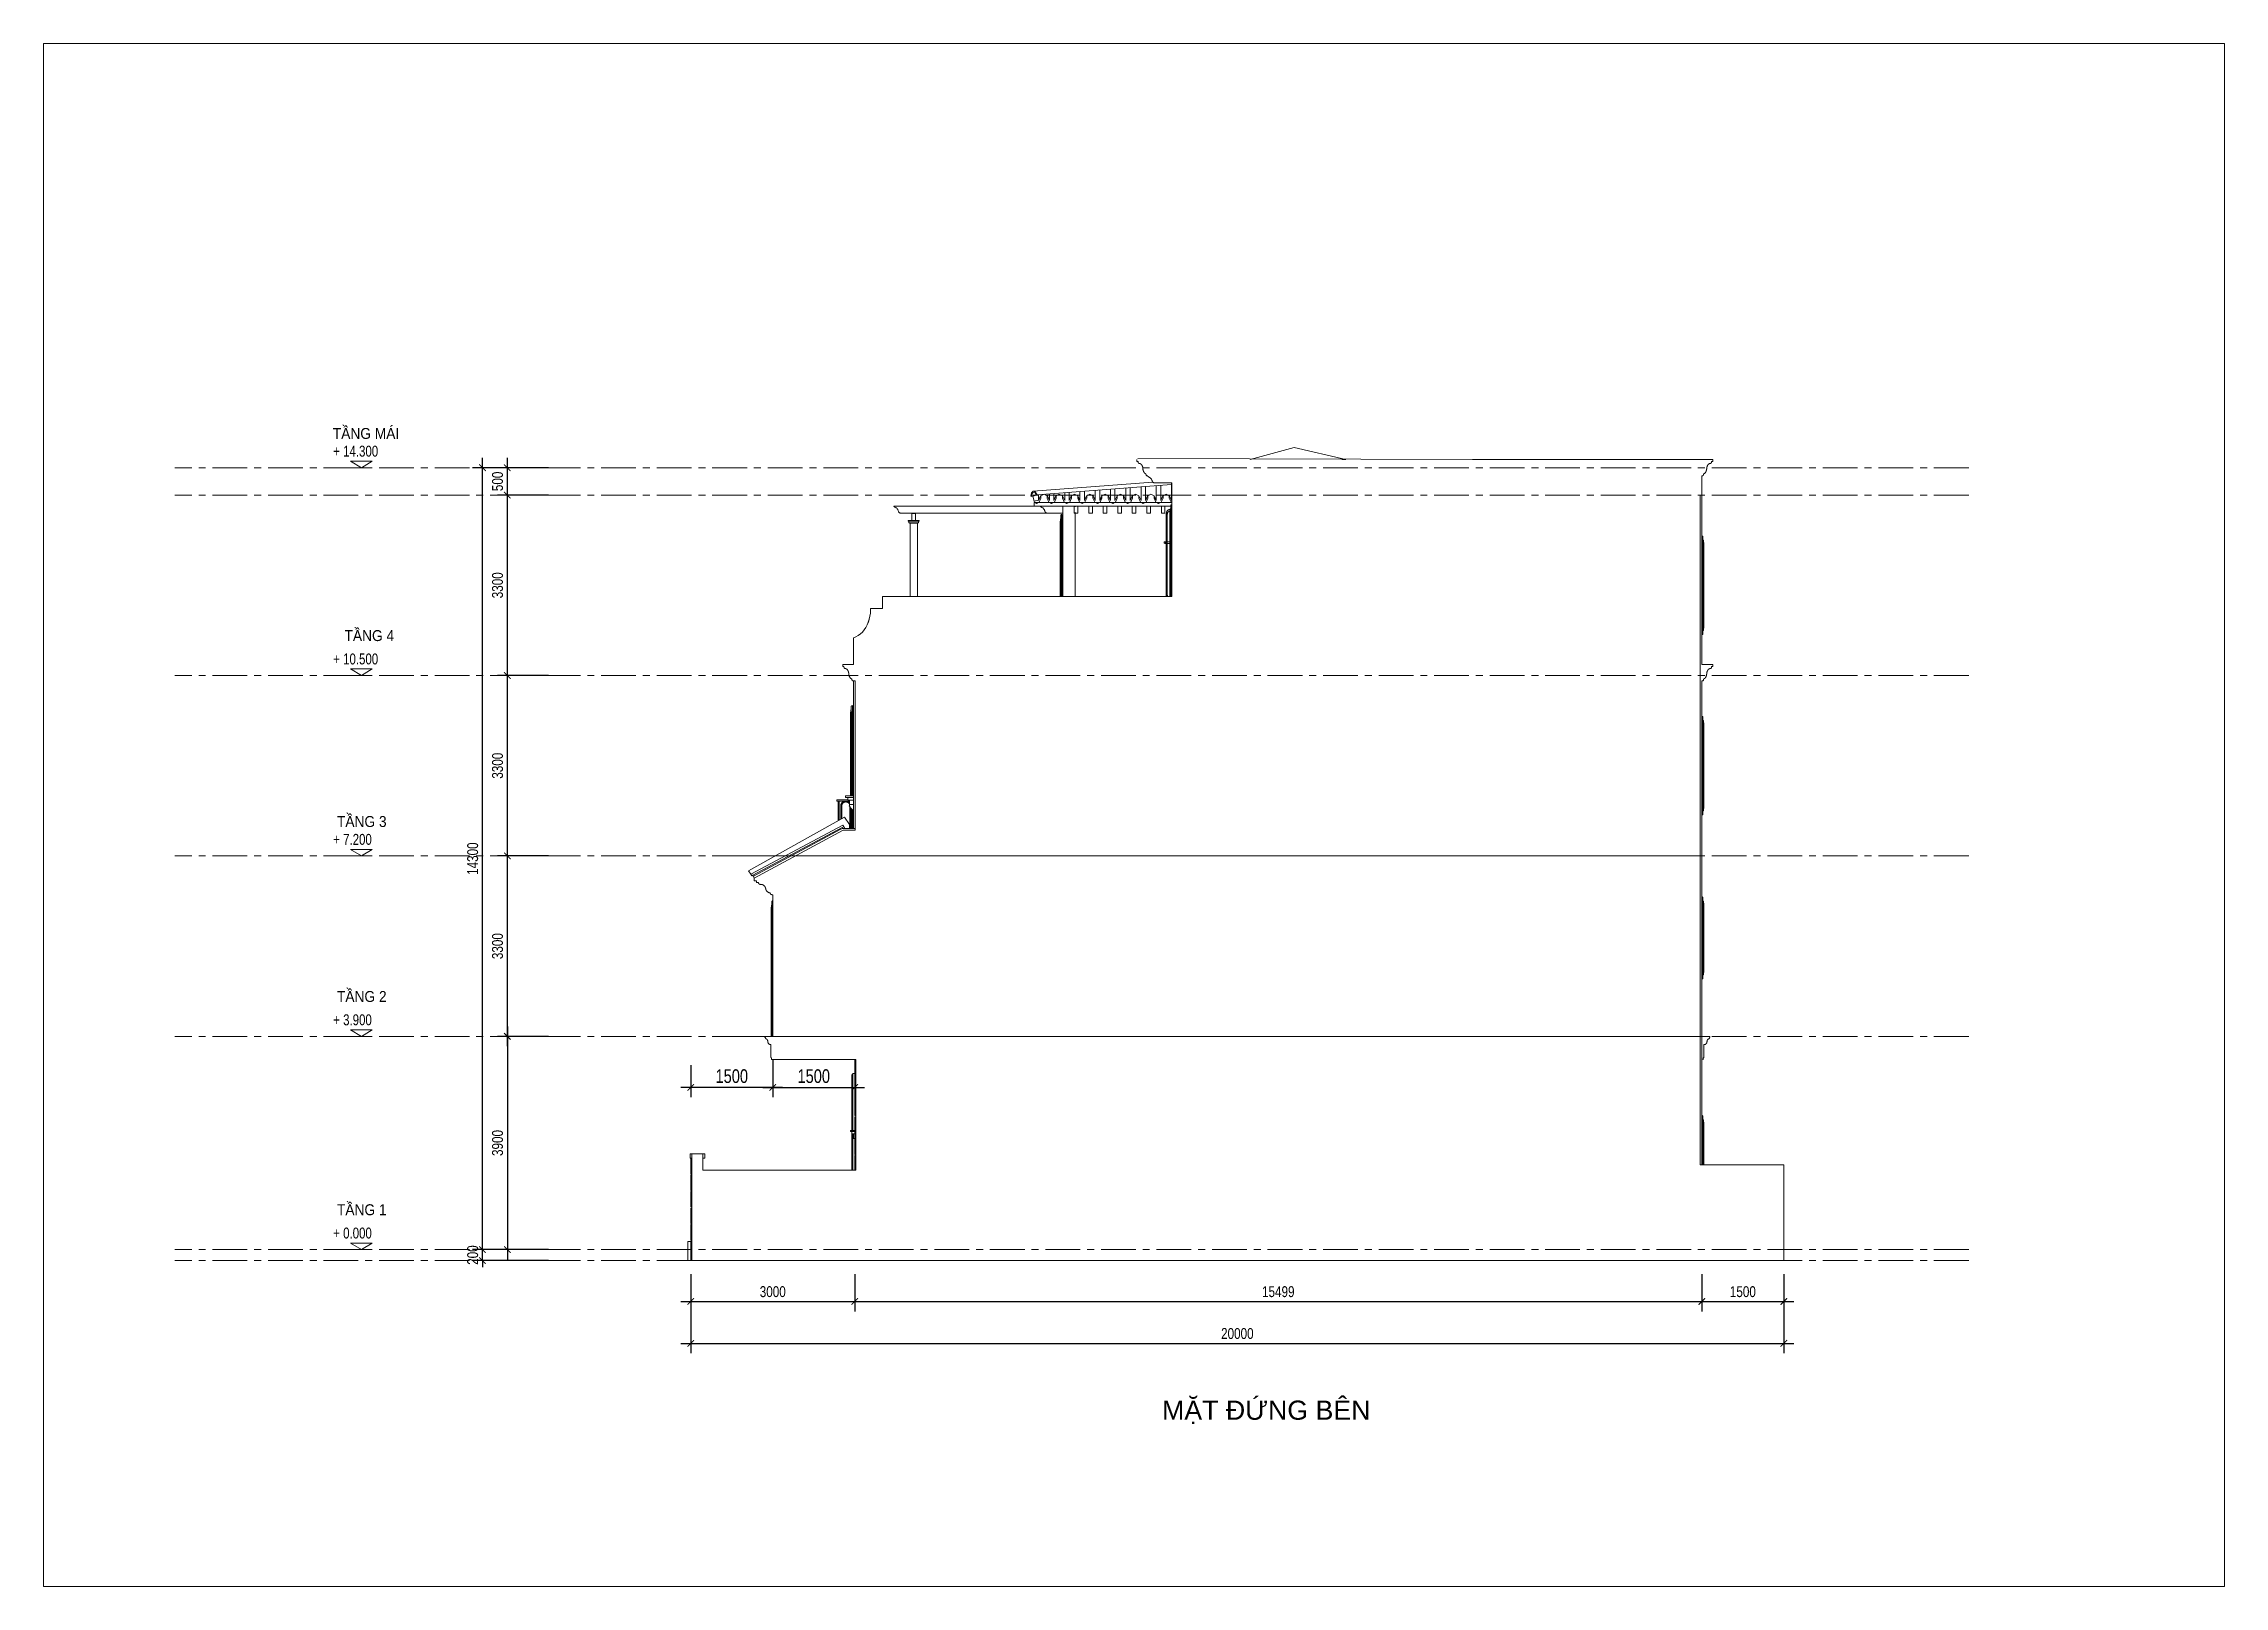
# Model space of a CAD drawing. Header units: millimetres. Extents: x -78046 to 260989, y -99288 to 158505.
# Drawn here: x 221089 to 260989, y 60591 to 88806 of the extents above; entities that cross this region are included whole.
import ezdxf
from ezdxf.enums import TextEntityAlignment as Align

# ---------------------------------------------------------------- set-up
doc = ezdxf.new("R2010")
doc.units = ezdxf.units.MM
doc.header["$LTSCALE"] = 100
doc.header["$PDMODE"] = 98
doc.linetypes.add('CENTER', pattern=[50.8, 31.75, -6.35, 6.35, -6.35])
doc.layers.get('Defpoints').update_dxf_attribs({"lineweight": 13})
for name, color, linetype, lineweight in [('-CENTER', 143, 'CENTER', 13), ('-DIM', 9, 'Continuous', 13), ('-HATCH', 8, 'Continuous', 5), ('-KH', 143, 'Continuous', 13), ('-LINE1', 7, 'Continuous', 18), ('-TEXT', 7, 'Continuous', 15)]:
    doc.layers.add(name, color=color, linetype=linetype, lineweight=lineweight)
doc.styles.add('1', font='arial.ttf')
doc.styles.add('AVANH', font='VHAVAN_2.TTF', dxfattribs={"width": 0.8})
doc.styles.get("Standard").update_dxf_attribs({"font": 'arial.ttf'})
doc.styles.add('X-5M-DH-TUM1$0$AVANTH', font='arial.ttf', dxfattribs={"width": 0.9})
doc.dimstyles.new('C_100A3', dxfattribs={"dimscale": 100, "dimtxt": 2.5, "dimasz": 1.2, "dimexe": 1.8, "dimexo": 0, "dimgap": 0.75, "dimtad": 1, "dimdec": 0, "dimzin": 0, "dimdsep": 46, "dimtxsty": 'AVANH', "dimblk": 'ARCHTICK', "dimcen": 0, "dimdle": 1.8, "dimclrd": 256, "dimclre": 256, "dimclrt": 7, "dimadec": 0, "dimazin": 0, "dimtfac": 0.0001, "dimtdec": 0, "dimtix": 1, "dimtmove": 2, "dimatfit": 3, "dimldrblk": 'ARCHTICK', "dimfxl": 1.8, "dimtolj": 1, "dimtzin": 0, "dimarcsym": 0})

msp = doc.modelspace()

# ---------------------------------------------------------------- texts
at = {"layer": '-TEXT', "color": 2, "style": 'X-5M-DH-TUM1$0$AVANTH', "width": 0.9}
for s, p in [('TẦNG MÁI', (226380.7, 81576.6)), ('TẦNG 4', (226595.1, 77879.4)), ('TẦNG 3', (226456.5, 74479.4)), ('TẦNG 2', (226456.5, 71279.4)), ('TẦNG 1', (226456.5, 67379.4))]:
    msp.add_text(s, height=200, dxfattribs=at).set_placement(p)
at = {"layer": '-TEXT', "style": '1', "width": 0.75}
for s, p in [('+ 14.300', (226388.9, 81252.7)), ('+ 10.500', (226388.9, 77452.7)), ('+ 7.200', (226388.9, 74152.7)), ('+ 3.900', (226388.9, 70852.7)), ('+ 0.000', (226388.9, 66952.7))]:
    msp.add_text(s, height=200, dxfattribs=at).set_placement(p)
at = {"layer": '-TEXT', "color": 4}
msp.add_text('MẶT ĐỨNG BÊN', height=350, dxfattribs=at).set_placement((243459.5, 63638.3), align=Align.CENTER)

# ---------------------------------------------------------------- blocks, each defined once
blk = doc.blocks.new('_ARCHTICK')
at = {"const_width": 0.15}
blk.add_lwpolyline([(-0.5, -0.5), (0.5, 0.5)], dxfattribs=at)
blk = doc.blocks.new('*D63')
at = {"layer": '-DIM', "lineweight": -2, "transparency": 16777216}
for p, q in [((230328, 70650), (229394, 70650)), ((229574, 70830), (229574, 66570)), ((230328, 66750), (229394, 66750))]:
    blk.add_line(p, q, dxfattribs=at)
at = {"layer": 'Defpoints', "color": 0, "transparency": 16777216}
for p in [(230328, 70650), (229574, 66750), (230328, 66750)]:
    blk.add_point(p, dxfattribs=at)
at = {"layer": '-DIM', "lineweight": -2, "transparency": 16777216, "xscale": 120, "yscale": 120, "zscale": 120}
for p, rotation in [((229574, 70650), 90), ((229574, 66750), 270)]:
    blk.add_blockref('_ARCHTICK', p, dxfattribs=dict(at, rotation=rotation))
at = {"layer": '-DIM', "color": 7, "transparency": 16777216, "insert": (229395, 68700), "char_height": 200, "attachment_point": 5, "rotation": 90, "style": 'AVANH'}
blk.add_mtext('\\A1;3900', dxfattribs=at)
blk = doc.blocks.new('*D64')
at = {"layer": '-DIM', "lineweight": -2, "transparency": 16777216}
for p, q in [((230328, 73950), (229394, 73950)), ((229574, 70470), (229574, 74130)), ((230328, 70650), (229394, 70650))]:
    blk.add_line(p, q, dxfattribs=at)
at = {"layer": 'Defpoints', "color": 0, "transparency": 16777216}
for p in [(229574, 73950), (230328, 73950), (230328, 70650)]:
    blk.add_point(p, dxfattribs=at)
at = {"layer": '-DIM', "lineweight": -2, "transparency": 16777216, "xscale": 120, "yscale": 120, "zscale": 120}
for p, rotation in [((229574, 73950), 90), ((229574, 70650), 270)]:
    blk.add_blockref('_ARCHTICK', p, dxfattribs=dict(at, rotation=rotation))
at = {"layer": '-DIM', "color": 7, "transparency": 16777216, "insert": (229395, 72300), "char_height": 200, "attachment_point": 5, "rotation": 90, "style": 'AVANH'}
blk.add_mtext('\\A1;3300', dxfattribs=at)
blk = doc.blocks.new('*D65')
at = {"layer": '-DIM', "lineweight": -2, "transparency": 16777216}
for p, q in [((229574, 73770), (229574, 77430)), ((230328, 77250), (229394, 77250)), ((230328, 73950), (229394, 73950))]:
    blk.add_line(p, q, dxfattribs=at)
at = {"layer": 'Defpoints', "color": 0, "transparency": 16777216}
for p in [(229574, 77250), (230328, 77250), (230328, 73950)]:
    blk.add_point(p, dxfattribs=at)
at = {"layer": '-DIM', "lineweight": -2, "transparency": 16777216, "xscale": 120, "yscale": 120, "zscale": 120}
for p, rotation in [((229574, 77250), 90), ((229574, 73950), 270)]:
    blk.add_blockref('_ARCHTICK', p, dxfattribs=dict(at, rotation=rotation))
at = {"layer": '-DIM', "color": 7, "transparency": 16777216, "insert": (229395, 75600), "char_height": 200, "attachment_point": 5, "rotation": 90, "style": 'AVANH'}
blk.add_mtext('\\A1;3300', dxfattribs=at)
blk = doc.blocks.new('*D66')
at = {"layer": '-DIM', "lineweight": -2, "transparency": 16777216}
for p, q in [((229574, 77070), (229574, 80730)), ((230328, 80550), (229394, 80550)), ((230328, 77250), (229394, 77250))]:
    blk.add_line(p, q, dxfattribs=at)
at = {"layer": 'Defpoints', "color": 0, "transparency": 16777216}
for p in [(229574, 80550), (230328, 80550), (230328, 77250)]:
    blk.add_point(p, dxfattribs=at)
at = {"layer": '-DIM', "lineweight": -2, "transparency": 16777216, "xscale": 120, "yscale": 120, "zscale": 120}
for p, rotation in [((229574, 80550), 90), ((229574, 77250), 270)]:
    blk.add_blockref('_ARCHTICK', p, dxfattribs=dict(at, rotation=rotation))
at = {"layer": '-DIM', "color": 7, "transparency": 16777216, "insert": (229395, 78900), "char_height": 200, "attachment_point": 5, "rotation": 90, "style": 'AVANH'}
blk.add_mtext('\\A1;3300', dxfattribs=at)
blk = doc.blocks.new('*D67')
at = {"layer": '-DIM', "lineweight": -2, "transparency": 16777216}
for p, q in [((230328, 81050), (229394, 81050)), ((229574, 80370), (229574, 81230)), ((230328, 80550), (229394, 80550))]:
    blk.add_line(p, q, dxfattribs=at)
at = {"layer": 'Defpoints', "color": 0, "transparency": 16777216}
for p in [(229574, 81050), (230328, 81050), (230328, 80550)]:
    blk.add_point(p, dxfattribs=at)
at = {"layer": '-DIM', "lineweight": -2, "transparency": 16777216, "xscale": 120, "yscale": 120, "zscale": 120}
for p, rotation in [((229574, 81050), 90), ((229574, 80550), 270)]:
    blk.add_blockref('_ARCHTICK', p, dxfattribs=dict(at, rotation=rotation))
at = {"layer": '-DIM', "color": 7, "transparency": 16777216, "insert": (229395, 80800), "char_height": 200, "attachment_point": 5, "rotation": 90, "style": 'AVANH'}
blk.add_mtext('\\A1;500', dxfattribs=at)
blk = doc.blocks.new('*D68')
at = {"layer": '-DIM', "lineweight": -2, "transparency": 16777216}
for p, q in [((230328, 66750), (228938, 66750)), ((229118, 66750), (229118, 66870)), ((229118, 66550), (229118, 66750)), ((230328, 66550), (228938, 66550)), ((229118, 66550), (229118, 66430))]:
    blk.add_line(p, q, dxfattribs=at)
at = {"layer": 'Defpoints', "color": 0, "transparency": 16777216}
for p in [(229118, 66750), (230328, 66750), (230328, 66550)]:
    blk.add_point(p, dxfattribs=at)
at = {"layer": '-DIM', "lineweight": -2, "transparency": 16777216, "xscale": 120, "yscale": 120, "zscale": 120}
for p, rotation in [((229118, 66750), 270), ((229118, 66550), 90)]:
    blk.add_blockref('_ARCHTICK', p, dxfattribs=dict(at, rotation=rotation))
at = {"layer": '-DIM', "color": 7, "transparency": 16777216, "insert": (228940, 66650), "char_height": 200, "attachment_point": 5, "rotation": 90, "style": 'AVANH'}
blk.add_mtext('\\A1;200', dxfattribs=at)
blk = doc.blocks.new('*D69')
at = {"layer": '-DIM', "lineweight": -2, "transparency": 16777216}
for p, q in [((230328, 81050), (228938, 81050)), ((229118, 66570), (229118, 81230)), ((230328, 66750), (228938, 66750))]:
    blk.add_line(p, q, dxfattribs=at)
at = {"layer": 'Defpoints', "color": 0, "transparency": 16777216}
for p in [(229118, 81050), (230328, 81050), (230328, 66750)]:
    blk.add_point(p, dxfattribs=at)
at = {"layer": '-DIM', "lineweight": -2, "transparency": 16777216, "xscale": 120, "yscale": 120, "zscale": 120}
for p, rotation in [((229118, 81050), 90), ((229118, 66750), 270)]:
    blk.add_blockref('_ARCHTICK', p, dxfattribs=dict(at, rotation=rotation))
at = {"layer": '-DIM', "color": 7, "transparency": 16777216, "insert": (228940, 73900), "char_height": 200, "attachment_point": 5, "rotation": 90, "style": 'AVANH'}
blk.add_mtext('\\A1;14300', dxfattribs=at)
blk = doc.blocks.new('*D72')
at = {"layer": '-LINE1', "lineweight": -2, "transparency": 16777216}
for p, q in [((234430, 70230), (234430, 69537)), ((235930, 70230), (235930, 69537)), ((234250, 69717), (236110, 69717))]:
    blk.add_line(p, q, dxfattribs=at)
at = {"layer": 'Defpoints', "color": 0, "transparency": 16777216}
for p in [(234430, 70230), (235930, 70230), (235930, 69717)]:
    blk.add_point(p, dxfattribs=at)
at = {"layer": '-LINE1', "lineweight": -2, "transparency": 16777216, "xscale": 120, "yscale": 120, "zscale": 120, "rotation": 180}
blk.add_blockref('_ARCHTICK', (234430, 69717), dxfattribs=at)
at = {"layer": '-LINE1', "lineweight": -2, "transparency": 16777216, "xscale": 120, "yscale": 120, "zscale": 120}
blk.add_blockref('_ARCHTICK', (235930, 69717), dxfattribs=at)
at = {"layer": '-LINE1', "color": 7, "lineweight": 20, "transparency": 16777216, "insert": (235180, 69921), "char_height": 250, "attachment_point": 5, "style": 'AVANH'}
blk.add_mtext('\\A1;1500', dxfattribs=at)
blk = doc.blocks.new('*D73')
at = {"layer": '-DIM', "lineweight": -2, "transparency": 16777216}
for p, q in [((232930, 66299), (232930, 65621)), ((235930, 66299), (235930, 65621)), ((232750, 65801), (236110, 65801))]:
    blk.add_line(p, q, dxfattribs=at)
at = {"layer": 'Defpoints', "color": 0, "transparency": 16777216}
for p in [(232930, 66299), (235930, 66299), (235930, 65801)]:
    blk.add_point(p, dxfattribs=at)
at = {"layer": '-DIM', "lineweight": -2, "transparency": 16777216, "xscale": 120, "yscale": 120, "zscale": 120, "rotation": 180}
blk.add_blockref('_ARCHTICK', (232930, 65801), dxfattribs=at)
at = {"layer": '-DIM', "lineweight": -2, "transparency": 16777216, "xscale": 120, "yscale": 120, "zscale": 120}
blk.add_blockref('_ARCHTICK', (235930, 65801), dxfattribs=at)
at = {"layer": '-DIM', "color": 7, "transparency": 16777216, "insert": (234430, 65980), "char_height": 200, "attachment_point": 5, "style": 'AVANH'}
blk.add_mtext('\\A1;3000', dxfattribs=at)
blk = doc.blocks.new('*D74')
at = {"layer": '-DIM', "lineweight": -2, "transparency": 16777216}
for p, q in [((235930, 66299), (235930, 65621)), ((251429, 66299), (251429, 65621)), ((235750, 65801), (251609, 65801))]:
    blk.add_line(p, q, dxfattribs=at)
at = {"layer": 'Defpoints', "color": 0, "transparency": 16777216}
for p in [(235930, 66299), (251429, 66299), (251429, 65801)]:
    blk.add_point(p, dxfattribs=at)
at = {"layer": '-DIM', "lineweight": -2, "transparency": 16777216, "xscale": 120, "yscale": 120, "zscale": 120, "rotation": 180}
blk.add_blockref('_ARCHTICK', (235930, 65801), dxfattribs=at)
at = {"layer": '-DIM', "lineweight": -2, "transparency": 16777216, "xscale": 120, "yscale": 120, "zscale": 120}
blk.add_blockref('_ARCHTICK', (251429, 65801), dxfattribs=at)
at = {"layer": '-DIM', "color": 7, "transparency": 16777216, "insert": (243679, 65980), "char_height": 200, "attachment_point": 5, "style": 'AVANH'}
blk.add_mtext('\\A1;15499', dxfattribs=at)
blk = doc.blocks.new('*D75')
at = {"layer": '-DIM', "lineweight": -2, "transparency": 16777216}
for p, q in [((251429, 66299), (251429, 65621)), ((252929, 66299), (252929, 65621)), ((251249, 65801), (253109, 65801))]:
    blk.add_line(p, q, dxfattribs=at)
at = {"layer": 'Defpoints', "color": 0, "transparency": 16777216}
for p in [(251429, 66299), (252929, 66299), (252929, 65801)]:
    blk.add_point(p, dxfattribs=at)
at = {"layer": '-DIM', "lineweight": -2, "transparency": 16777216, "xscale": 120, "yscale": 120, "zscale": 120, "rotation": 180}
blk.add_blockref('_ARCHTICK', (251429, 65801), dxfattribs=at)
at = {"layer": '-DIM', "lineweight": -2, "transparency": 16777216, "xscale": 120, "yscale": 120, "zscale": 120}
blk.add_blockref('_ARCHTICK', (252929, 65801), dxfattribs=at)
at = {"layer": '-DIM', "color": 7, "transparency": 16777216, "insert": (252179, 65980), "char_height": 200, "attachment_point": 5, "style": 'AVANH'}
blk.add_mtext('\\A1;1500', dxfattribs=at)
blk = doc.blocks.new('*D76')
at = {"layer": '-DIM', "lineweight": -2, "transparency": 16777216}
for p, q in [((232930, 66299), (232930, 64855)), ((252930, 66299), (252930, 64855)), ((232750, 65035), (253110, 65035))]:
    blk.add_line(p, q, dxfattribs=at)
at = {"layer": 'Defpoints', "color": 0, "transparency": 16777216}
for p in [(232930, 66299), (252930, 66299), (252930, 65035)]:
    blk.add_point(p, dxfattribs=at)
at = {"layer": '-DIM', "lineweight": -2, "transparency": 16777216, "xscale": 120, "yscale": 120, "zscale": 120, "rotation": 180}
blk.add_blockref('_ARCHTICK', (232930, 65035), dxfattribs=at)
at = {"layer": '-DIM', "lineweight": -2, "transparency": 16777216, "xscale": 120, "yscale": 120, "zscale": 120}
blk.add_blockref('_ARCHTICK', (252930, 65035), dxfattribs=at)
at = {"layer": '-DIM', "color": 7, "transparency": 16777216, "insert": (242930, 65214), "char_height": 200, "attachment_point": 5, "style": 'AVANH'}
blk.add_mtext('\\A1;20000', dxfattribs=at)
blk = doc.blocks.new('cot')
at = {"layer": '-KH'}
blk.add_line((116899, -109064), (117274, -109064), dxfattribs=at)
blk.add_lwpolyline([(117286, -108944), (116888, -108944), (117087, -109064)], close=True, dxfattribs=at)
blk.add_solid([(117087, -109064), (117087, -108944), (117286, -108944), (117087, -109064)], dxfattribs=at)
blk = doc.blocks.new('*D155')
at = {"layer": 'Defpoints', "lineweight": -2, "transparency": 16777216}
for p, q in [((234430, 70230), (234430, 69537)), ((232930, 70123), (232930, 69537)), ((234610, 69717), (232750, 69717))]:
    blk.add_line(p, q, dxfattribs=at)
at = {"layer": 'Defpoints', "color": 0, "transparency": 16777216}
for p in [(234430, 70230), (232930, 70123), (232930, 69717)]:
    blk.add_point(p, dxfattribs=at)
at = {"layer": 'Defpoints', "lineweight": -2, "transparency": 16777216, "xscale": 120, "yscale": 120, "zscale": 120, "rotation": 180}
blk.add_blockref('_ARCHTICK', (232930, 69717), dxfattribs=at)
at = {"layer": 'Defpoints', "lineweight": -2, "transparency": 16777216, "xscale": 120, "yscale": 120, "zscale": 120}
blk.add_blockref('_ARCHTICK', (234430, 69717), dxfattribs=at)
at = {"layer": 'Defpoints', "color": 7, "transparency": 16777216, "insert": (233680, 69921), "char_height": 250, "attachment_point": 5, "style": 'AVANH'}
blk.add_mtext('\\A1;1500', dxfattribs=at)

# ---------------------------------------------------------------- dimensions: what is measured, and where the dimension line sits
at = {"layer": '-DIM'}
for base, p1, p2, picture, middle in [((229118.4, 81049.9), (230328.1, 66749.9), (230328.1, 81049.9), '*D69', (228940, 73899.9)), ((229573.7, 81049.9), (230328.1, 80549.9), (230328.1, 81049.9), '*D67', (229395.3, 80799.9)), ((229573.7, 80549.9), (230328.1, 77249.9), (230328.1, 80549.9), '*D66', (229395.3, 78899.9)), ((229573.7, 77249.9), (230328.1, 73949.9), (230328.1, 77249.9), '*D65', (229395.3, 75599.9)), ((229573.7, 73949.9), (230328.1, 70649.9), (230328.1, 73949.9), '*D64', (229395.3, 72299.9)), ((229573.7, 66749.9), (230328.1, 70649.9), (230328.1, 66749.9), '*D63', (229395.3, 68699.9)), ((229118.4, 66749.9), (230328.1, 66549.9), (230328.1, 66749.9), '*D68', (228940, 66649.9))]:
    dim = msp.add_linear_dim(base=base, p1=p1, p2=p2, angle=90, dimstyle='C_100A3', override={"dimtxt": 2}, dxfattribs=at)
    dim.commit()
    dim.dimension.update_dxf_attribs({"geometry": picture, "text_midpoint": middle})
for base, p1, p2, picture, middle in [((235929.8, 65801.3), (232929.8, 66299.5), (235929.8, 66299.5), '*D73', (234429.8, 65979.7)), ((252930.1, 65035.5), (232929.8, 66299.5), (252930.1, 66299.5), '*D76', (242929.9, 65213.9)), ((251429.1, 65801.3), (235929.8, 66299.5), (251429.1, 66299.5), '*D74', (243679.4, 65979.7)), ((252929.1, 65801.3), (251429.1, 66299.5), (252929.1, 66299.5), '*D75', (252179.1, 65979.7))]:
    dim = msp.add_linear_dim(base=base, p1=p1, p2=p2, dimstyle='C_100A3', override={"dimtxt": 2}, dxfattribs=at)
    dim.commit()
    dim.dimension.update_dxf_attribs({"geometry": picture, "text_midpoint": middle})
at = {"layer": '-LINE1', "color": 0, "lineweight": 20}
dim = msp.add_linear_dim(base=(235929.8, 69716.9), p1=(234429.8, 70229.9), p2=(235929.8, 70229.9), dimstyle='C_100A3', dxfattribs=at)
dim.commit()
dim.dimension.update_dxf_attribs({"geometry": '*D72', "text_midpoint": (235179.8, 69921.2)})
at = {"layer": 'Defpoints', "color": 2}
dim = msp.add_linear_dim(base=(232929.8, 69716.9), p1=(234429.8, 70229.9), p2=(232929.8, 70122.9), dimstyle='C_100A3', dxfattribs=at)
dim.commit()
dim.dimension.update_dxf_attribs({"geometry": '*D155', "text_midpoint": (233679.8, 69921.2)})

# ---------------------------------------------------------------- linework, layer by layer
at = {"layer": '-CENTER', "ltscale": 0.2}
for p, q in [((256311.3, 81049.9), (223492.9, 81049.9)), ((256311.3, 80549.9), (223492.9, 80549.9)), ((256311.3, 77249.9), (223492.9, 77249.9)), ((256311.3, 73949.9), (223492.9, 73949.9)), ((256311.3, 70649.9), (223492.9, 70649.9)), ((256311.3, 66749.9), (223492.9, 66749.9)), ((256311.3, 66549.9), (223492.9, 66549.9))]:
    msp.add_line(p, q, dxfattribs=at)
at = {"layer": '-HATCH'}
for p, q in [((239267.1, 80557.1), (241727, 80744.5)), ((239852.5, 80448.8), (239852.5, 80601.7)), ((240050.6, 80616.8), (240050.6, 80448.8)), ((240131.9, 80448.8), (240131.9, 80623)), ((240330, 80638.1), (240330, 80448.8)), ((240411.3, 80448.8), (240411.3, 80644.3)), ((240609.4, 80659.3), (240609.4, 80448.8)), ((240690.7, 80448.8), (240690.7, 80665.5)), ((240888.8, 80680.6), (240888.8, 80448.8)), ((240970.1, 80448.8), (240970.1, 80686.8)), ((241168.2, 80704.6), (241168.2, 80448.8)), ((241168.2, 80646.4), (241168.2, 80704.6)), ((241249.5, 80708.1), (241249.5, 80668.1)), ((241249.5, 80448.8), (241249.5, 80704.6)), ((241447.6, 80721), (241447.6, 80704.6)), ((241447.6, 80704.6), (241447.6, 80448.8)), ((241528.9, 80704.6), (241528.9, 80729.4)), ((241528.9, 80448.8), (241528.9, 80704.6)), ((241727, 80773.9), (241727, 80704.6)), ((241727, 80704.6), (241727, 80448.8)), ((239190.2, 80531.1), (239211.3, 80437)), ((239211.3, 80437), (239293.7, 80458.9)), ((239211.3, 80437), (239216.2, 80414.8)), ((239216.2, 80414.8), (239212.2, 80413.7)), ((239212.2, 80413.7), (239498.4, 80413.7)), ((239216.1, 80415.3), (239219, 80413.7)), ((239219, 80413.7), (239253.1, 80395.3)), ((239219.8, 80413.7), (239286.4, 80413.7)), ((239253.1, 80395.3), (239287.2, 80413.7)), ((239287.2, 80413.7), (239303.9, 80422.7)), ((239293.7, 80448.8), (239293.7, 80559.1)), ((239293.7, 80448.8), (239331.6, 80535.2)), ((239303.9, 80422.7), (239335.2, 80494.4)), ((239331.6, 80535.2), (239335.2, 80537.2)), ((239335.2, 80537.2), (239392.8, 80568.3)), ((239335.2, 80537.2), (239335.2, 80494.4)), ((239392.8, 80568.3), (239450.4, 80537.2)), ((239450.4, 80494.4), (239450.4, 80537.2)), ((239450.4, 80537.2), (239454, 80535.2)), ((239450.4, 80494.4), (239481.7, 80422.7)), ((239454, 80535.2), (239491.8, 80448.8)), ((239481.7, 80422.7), (239498.4, 80413.7)), ((239491.8, 80574.2), (239491.8, 80448.8)), ((239498.4, 80413.7), (239532.5, 80395.3)), ((239499.2, 80413.7), (239565.8, 80413.7)), ((239532.5, 80395.3), (239566.6, 80413.7)), ((239566.6, 80413.7), (239583.3, 80422.7)), ((239566.6, 80413.7), (239777.8, 80413.7)), ((239573.1, 80448.8), (239573.1, 80580.4)), ((239573.1, 80448.8), (239611, 80535.2)), ((239583.3, 80422.7), (239614.6, 80494.4)), ((239611, 80535.2), (239614.6, 80537.2)), ((239614.6, 80537.2), (239672.2, 80568.3)), ((239614.6, 80537.2), (239614.6, 80494.4)), ((239672.2, 80568.3), (239729.8, 80537.2)), ((239729.8, 80494.4), (239729.8, 80537.2)), ((239729.8, 80537.2), (239733.4, 80535.2)), ((239761.1, 80422.7), (239729.8, 80494.4)), ((239733.4, 80535.2), (239771.2, 80448.8)), ((239777.8, 80413.7), (239761.1, 80422.7)), ((239771.2, 80595.5), (239771.2, 80448.8)), ((239811.9, 80395.3), (239777.8, 80413.7)), ((239778.6, 80413.7), (239845.2, 80413.7)), ((239846, 80413.7), (239811.9, 80395.3)), ((239862.7, 80422.7), (239846, 80413.7)), ((239846, 80413.7), (240057.2, 80413.7)), ((239852.5, 80448.8), (239890.4, 80535.2)), ((239894, 80494.4), (239862.7, 80422.7)), ((239890.4, 80535.2), (239894, 80537.2)), ((239894, 80537.2), (239951.6, 80568.3)), ((239894, 80537.2), (239894, 80494.4)), ((239951.6, 80568.3), (240009.2, 80537.2)), ((240009.2, 80494.4), (240009.2, 80537.2)), ((240009.2, 80537.2), (240012.8, 80535.2)), ((240009.2, 80494.4), (240040.5, 80422.7)), ((240012.8, 80535.2), (240050.6, 80448.8)), ((240040.5, 80422.7), (240057.2, 80413.7)), ((240057.2, 80413.7), (240091.3, 80395.3)), ((240058, 80413.7), (240124.6, 80413.7)), ((240091.3, 80395.3), (240125.4, 80413.7)), ((240125.4, 80413.7), (240142.1, 80422.7)), ((240125.4, 80413.7), (240336.6, 80413.7)), ((240131.9, 80448.8), (240169.8, 80535.2)), ((240142.1, 80422.7), (240173.4, 80494.4)), ((240169.8, 80535.2), (240173.4, 80537.2)), ((240173.4, 80537.2), (240231, 80568.3)), ((240173.4, 80537.2), (240173.4, 80494.4)), ((240231, 80568.3), (240288.6, 80537.2)), ((240288.6, 80494.4), (240288.6, 80537.2)), ((240288.6, 80537.2), (240292.2, 80535.2)), ((240288.6, 80494.4), (240319.9, 80422.7)), ((240292.2, 80535.2), (240330, 80448.8)), ((240319.9, 80422.7), (240336.6, 80413.7)), ((240336.6, 80413.7), (240370.7, 80395.3)), ((240337.4, 80413.7), (240404, 80413.7)), ((240370.7, 80395.3), (240404.8, 80413.7)), ((240404.8, 80413.7), (240421.5, 80422.7)), ((240404.8, 80413.7), (240616, 80413.7)), ((240411.3, 80448.8), (240449.2, 80535.2)), ((240421.5, 80422.7), (240452.8, 80494.4)), ((240449.2, 80535.2), (240452.8, 80537.2)), ((240452.8, 80537.2), (240510.4, 80568.3)), ((240452.8, 80537.2), (240452.8, 80494.4)), ((240510.4, 80568.3), (240568, 80537.2)), ((240568, 80494.4), (240568, 80537.2)), ((240568, 80537.2), (240571.6, 80535.2)), ((240568, 80494.4), (240599.3, 80422.7)), ((240571.6, 80535.2), (240609.4, 80448.8)), ((240599.3, 80422.7), (240616, 80413.7)), ((240616, 80413.7), (240650.1, 80395.3)), ((240616.8, 80413.7), (240683.4, 80413.7)), ((240650.1, 80395.3), (240684.2, 80413.7)), ((240684.2, 80413.7), (240700.9, 80422.7)), ((240684.2, 80413.7), (240895.4, 80413.7)), ((240728.6, 80535.2), (240690.7, 80448.8)), ((240700.9, 80422.7), (240732.2, 80494.4)), ((240732.2, 80537.2), (240728.6, 80535.2)), ((240789.8, 80568.3), (240732.2, 80537.2)), ((240732.2, 80537.2), (240732.2, 80494.4)), ((240847.4, 80537.2), (240789.8, 80568.3)), ((240847.4, 80494.4), (240847.4, 80537.2)), ((240851, 80535.2), (240847.4, 80537.2)), ((240847.4, 80494.4), (240878.7, 80422.7)), ((240888.8, 80448.8), (240851, 80535.2)), ((240878.7, 80422.7), (240895.4, 80413.7)), ((240895.4, 80413.7), (240929.5, 80395.3)), ((240896.2, 80413.7), (240962.8, 80413.7)), ((240929.5, 80395.3), (240963.6, 80413.7)), ((240963.6, 80413.7), (240980.3, 80422.7)), ((240963.6, 80413.7), (241174.8, 80413.7)), ((241008, 80535.2), (240970.1, 80448.8)), ((240980.3, 80422.7), (241011.6, 80494.4)), ((241011.6, 80537.2), (241008, 80535.2)), ((241069.2, 80568.3), (241011.6, 80537.2)), ((241011.6, 80537.2), (241011.6, 80494.4)), ((241126.8, 80537.2), (241069.2, 80568.3)), ((241126.8, 80494.4), (241126.8, 80537.2)), ((241130.4, 80535.2), (241126.8, 80537.2)), ((241126.8, 80494.4), (241158.1, 80422.7)), ((241168.2, 80448.8), (241130.4, 80535.2)), ((241158.1, 80422.7), (241174.8, 80413.7)), ((241174.8, 80413.7), (241208.9, 80395.3)), ((241175.6, 80413.7), (241242.2, 80413.7)), ((241208.9, 80395.3), (241243, 80413.7)), ((241243, 80413.7), (241259.7, 80422.7)), ((241243, 80413.7), (241454.2, 80413.7)), ((241249.5, 80448.8), (241287.4, 80535.2)), ((241259.7, 80422.7), (241291, 80494.4)), ((241287.4, 80535.2), (241291, 80537.2)), ((241291, 80537.2), (241348.6, 80568.3)), ((241291, 80537.2), (241291, 80494.4)), ((241348.6, 80568.3), (241406.2, 80537.2)), ((241406.2, 80494.4), (241406.2, 80537.2)), ((241406.2, 80537.2), (241409.8, 80535.2)), ((241406.2, 80494.4), (241437.5, 80422.7)), ((241409.8, 80535.2), (241447.6, 80448.8)), ((241437.5, 80422.7), (241454.2, 80413.7)), ((241454.2, 80413.7), (241488.3, 80395.3)), ((241455, 80413.7), (241521.6, 80413.7)), ((241488.3, 80395.3), (241522.4, 80413.7)), ((241522.4, 80413.7), (241539.1, 80422.7)), ((241522.4, 80413.7), (241733, 80413.7)), ((241528.9, 80448.8), (241566.8, 80535.2)), ((241539.1, 80422.7), (241570.4, 80494.4)), ((241566.8, 80535.2), (241570.4, 80537.2)), ((241570.4, 80537.2), (241628, 80568.3)), ((241570.4, 80537.2), (241570.4, 80494.4)), ((241628, 80568.3), (241685.6, 80537.2)), ((241685.6, 80494.4), (241685.6, 80537.2)), ((241685.6, 80537.2), (241689.2, 80535.2)), ((241685.6, 80494.4), (241716.9, 80422.7)), ((241689.2, 80535.2), (241727, 80448.8)), ((241716.9, 80422.7), (241733, 80414)), ((241733, 80413.7), (241733, 80414))]:
    msp.add_line(p, q, dxfattribs=at)
at = {"layer": '-LINE1', "color": 0, "lineweight": 20}
for p, q in [((243163.2, 81201.9), (243972.3, 81417)), ((244917, 81201.9), (243972.3, 81417)), ((241091, 81201.9), (241091, 81164.4)), ((241091, 81164.4), (241113.2, 81164.4)), ((247232.5, 81201.9), (241112.1, 81221.2)), ((241113.2, 81164.4), (241113.2, 81161.9)), ((241113.2, 81161.9), (241113.4, 81159.5)), ((241113.4, 81159.5), (241113.6, 81157.1)), ((241113.6, 81157.1), (241113.9, 81154.7)), ((241113.9, 81154.7), (241114.3, 81152.3)), ((241114.3, 81152.3), (241114.8, 81150)), ((241114.8, 81150), (241115.4, 81147.8)), ((241115.4, 81147.8), (241116.1, 81145.6)), ((241116.1, 81145.6), (241116.9, 81143.5)), ((241116.9, 81143.5), (241117.7, 81141.5)), ((241117.7, 81141.5), (241118.7, 81139.6)), ((241118.7, 81139.6), (241119.7, 81137.9)), ((241119.7, 81137.9), (241120.7, 81136.2)), ((241120.7, 81136.2), (241121.8, 81134.6)), ((241121.8, 81134.6), (241123, 81133.2)), ((241123, 81133.2), (241124.2, 81131.9)), ((241124.2, 81131.9), (241125.5, 81130.7)), ((241125.5, 81130.7), (241126.8, 81129.7)), ((241126.8, 81129.7), (241128.2, 81128.9)), ((241128.2, 81128.9), (241129.6, 81128.2)), ((241129.6, 81128.2), (241131, 81127.6)), ((241131, 81127.6), (241132.4, 81127.2)), ((241132.4, 81127.2), (241133.9, 81127)), ((241133.9, 81127), (241135.3, 81126.9)), ((241135.3, 81126.9), (241146.4, 81126.9)), ((241146.4, 81126.9), (241148.1, 81126.4)), ((241148.1, 81126.4), (241149.9, 81125.9)), ((241149.9, 81125.9), (241151.6, 81125.4)), ((241151.6, 81125.4), (241153.3, 81124.7)), ((241153.3, 81124.7), (241155, 81123.9)), ((241155, 81123.9), (241156.7, 81123.1)), ((241156.7, 81123.1), (241158.4, 81122.2)), ((241158.4, 81122.2), (241160, 81121.2)), ((241160, 81121.2), (241161.7, 81120.2)), ((241161.7, 81120.2), (241163.3, 81119.1)), ((241163.3, 81119.1), (241164.9, 81117.9)), ((241164.9, 81117.9), (241166.5, 81116.6)), ((241166.5, 81116.6), (241168, 81115.2)), ((241168, 81115.2), (241169.6, 81113.8)), ((241169.6, 81113.8), (241171.1, 81112.3)), ((241171.1, 81112.3), (241172.6, 81110.8)), ((241172.6, 81110.8), (241174, 81109.1)), ((241174, 81109.1), (241175.5, 81107.4)), ((241175.5, 81107.4), (241176.9, 81105.7)), ((241176.9, 81105.7), (241178.3, 81103.8)), ((241178.3, 81103.8), (241179.6, 81101.9)), ((241179.6, 81101.9), (241181, 81100)), ((241181, 81100), (241182.2, 81098)), ((241182.2, 81098), (241183.5, 81095.9)), ((241183.5, 81095.9), (241184.7, 81093.8)), ((241184.7, 81093.8), (241185.9, 81091.6)), ((241185.9, 81091.6), (241187.1, 81089.4)), ((241187.1, 81089.4), (241188.2, 81087.1)), ((241188.2, 81087.1), (241189.3, 81084.7)), ((241189.3, 81084.7), (241190.3, 81082.3)), ((241190.3, 81082.3), (241191.3, 81079.9)), ((241191.3, 81079.9), (241192.3, 81077.4)), ((241192.3, 81077.4), (241193.2, 81074.9)), ((241193.2, 81074.9), (241194.1, 81072.3)), ((241194.1, 81072.3), (241194.9, 81069.7)), ((241194.9, 81069.7), (241195.7, 81067.1)), ((241195.7, 81067.1), (241196.5, 81064.4)), ((241196.5, 81064.4), (241197.9, 81058.9)), ((241197.9, 81058.9), (241199.1, 81053.4)), ((241199.1, 81053.4), (241200.1, 81047.7)), ((241200.1, 81047.7), (241200.9, 81041.9)), ((241200.9, 81041.9), (241201.6, 81036.1)), ((241201.6, 81036.1), (241202.1, 81030.2)), ((241202.1, 81030.2), (241202.4, 81027.3)), ((241202.4, 81027.3), (241203.1, 81021.5)), ((241203.1, 81021.5), (241203.5, 81018.6)), ((241203.5, 81018.6), (241204.6, 81012.9)), ((241204.6, 81012.9), (241205.8, 81007.3)), ((241205.8, 81007.3), (241207.1, 81001.9)), ((241207.1, 81001.9), (241207.9, 80999.2)), ((241207.9, 80999.2), (241208.7, 80996.5)), ((244917, 81201.9), (244842.5, 81201.9)), ((251429.1, 81201.9), (247232.5, 81201.9)), ((251628.6, 81201.9), (251429.1, 81201.9)), ((251510.9, 80996.5), (251511.7, 80999.2)), ((251511.7, 80999.2), (251512.4, 81001.9)), ((251512.4, 81001.9), (251513.8, 81007.3)), ((251513.8, 81007.3), (251515, 81012.9)), ((251515, 81012.9), (251516, 81018.6)), ((251516, 81018.6), (251516.5, 81021.5)), ((251516.5, 81021.5), (251517.2, 81027.3)), ((251517.2, 81027.3), (251517.5, 81030.2)), ((251517.5, 81030.2), (251518, 81036.1)), ((251518, 81036.1), (251518.7, 81041.9)), ((251518.7, 81041.9), (251519.5, 81047.7)), ((251519.5, 81047.7), (251520.5, 81053.4)), ((251520.5, 81053.4), (251521.7, 81058.9)), ((251521.7, 81058.9), (251523.1, 81064.4)), ((251523.1, 81064.4), (251523.9, 81067.1)), ((251523.9, 81067.1), (251524.6, 81069.7)), ((251524.6, 81069.7), (251525.5, 81072.3)), ((251525.5, 81072.3), (251526.4, 81074.9)), ((251526.4, 81074.9), (251527.3, 81077.4)), ((251527.3, 81077.4), (251528.3, 81079.9)), ((251528.3, 81079.9), (251529.3, 81082.3)), ((251529.3, 81082.3), (251530.3, 81084.7)), ((251530.3, 81084.7), (251531.4, 81087.1)), ((251531.4, 81087.1), (251532.5, 81089.4)), ((251532.5, 81089.4), (251533.7, 81091.6)), ((251533.7, 81091.6), (251534.8, 81093.8)), ((251534.8, 81093.8), (251536.1, 81095.9)), ((251536.1, 81095.9), (251537.3, 81098)), ((251537.3, 81098), (251538.6, 81100)), ((251538.6, 81100), (251539.9, 81101.9)), ((251539.9, 81101.9), (251541.3, 81103.8)), ((251541.3, 81103.8), (251542.7, 81105.7)), ((251542.7, 81105.7), (251544.1, 81107.4)), ((251544.1, 81107.4), (251545.5, 81109.1)), ((251545.5, 81109.1), (251547, 81110.8)), ((251547, 81110.8), (251548.5, 81112.3)), ((251548.5, 81112.3), (251550, 81113.8)), ((251550, 81113.8), (251551.5, 81115.2)), ((251551.5, 81115.2), (251553.1, 81116.6)), ((251553.1, 81116.6), (251554.7, 81117.9)), ((251554.7, 81117.9), (251556.3, 81119.1)), ((251556.3, 81119.1), (251557.9, 81120.2)), ((251557.9, 81120.2), (251559.6, 81121.2)), ((251559.6, 81121.2), (251561.2, 81122.2)), ((251561.2, 81122.2), (251562.9, 81123.1)), ((251562.9, 81123.1), (251564.6, 81123.9)), ((251564.6, 81123.9), (251566.3, 81124.7)), ((251566.3, 81124.7), (251568, 81125.4)), ((251568, 81125.4), (251569.7, 81125.9)), ((251569.7, 81125.9), (251571.4, 81126.4)), ((251571.4, 81126.4), (251573.2, 81126.9)), ((251573.2, 81126.9), (251584.2, 81126.9)), ((251584.2, 81126.9), (251585.7, 81127)), ((251585.7, 81127), (251587.1, 81127.2)), ((251587.1, 81127.2), (251588.6, 81127.6)), ((251588.6, 81127.6), (251590, 81128.2)), ((251590, 81128.2), (251591.4, 81128.9)), ((251591.4, 81128.9), (251592.7, 81129.7)), ((251592.7, 81129.7), (251594.1, 81130.7)), ((251594.1, 81130.7), (251595.3, 81131.9)), ((251595.3, 81131.9), (251596.6, 81133.2)), ((251596.6, 81133.2), (251597.7, 81134.6)), ((251597.7, 81134.6), (251598.9, 81136.2)), ((251598.9, 81136.2), (251599.9, 81137.9)), ((251599.9, 81137.9), (251600.9, 81139.6)), ((251600.9, 81139.6), (251601.8, 81141.5)), ((251601.8, 81141.5), (251602.7, 81143.5)), ((251602.7, 81143.5), (251603.4, 81145.6)), ((251603.4, 81145.6), (251604.1, 81147.8)), ((251604.1, 81147.8), (251604.7, 81150)), ((251604.7, 81150), (251605.2, 81152.3)), ((251605.2, 81152.3), (251605.7, 81154.7)), ((251605.7, 81154.7), (251606, 81157.1)), ((251606, 81157.1), (251606.2, 81159.5)), ((251606.2, 81159.5), (251606.4, 81161.9)), ((251606.4, 81161.9), (251606.4, 81164.4)), ((251606.4, 81164.4), (251628.6, 81164.4)), ((251628.6, 81164.4), (251628.6, 81201.9)), ((239192.5, 80618.6), (239161.5, 80588.2)), ((239196.7, 80599.6), (239170.9, 80574.4)), ((239192.5, 80618.6), (241383.8, 80785.6)), ((239232.9, 80606.6), (239192.5, 80618.6)), ((239230.2, 80589.7), (239196.7, 80599.6)), ((239267.2, 80556.9), (239232.9, 80606.6)), ((241208.7, 80996.5), (241209.5, 80993.9)), ((241209.5, 80993.9), (241210.4, 80991.4)), ((241210.4, 80991.4), (241211.3, 80988.8)), ((241211.3, 80988.8), (241212.3, 80986.3)), ((241212.3, 80986.3), (241213.3, 80983.9)), ((241213.3, 80983.9), (241214.3, 80981.5)), ((241214.3, 80981.5), (241215.4, 80979.2)), ((241215.4, 80979.2), (241216.5, 80976.9)), ((241216.5, 80976.9), (241217.7, 80974.7)), ((241217.7, 80974.7), (241218.9, 80972.5)), ((241218.9, 80972.5), (241220.1, 80970.3)), ((241220.1, 80970.3), (241221.4, 80968.3)), ((241221.4, 80968.3), (241222.7, 80966.3)), ((241222.7, 80966.3), (241224, 80964.3)), ((241224, 80964.3), (241225.3, 80962.4)), ((241225.3, 80962.4), (241226.7, 80960.6)), ((241226.7, 80960.6), (241228.1, 80958.8)), ((241228.1, 80958.8), (241229.6, 80957.1)), ((241229.6, 80957.1), (241231, 80955.5)), ((241231, 80955.5), (241232.5, 80953.9)), ((241232.5, 80953.9), (241234, 80952.4)), ((241234, 80952.4), (241235.6, 80951)), ((241235.6, 80951), (241237.1, 80949.7)), ((241237.1, 80949.7), (241238.7, 80948.4)), ((241238.7, 80948.4), (241240.3, 80947.2)), ((241240.3, 80947.2), (241242, 80946.1)), ((241242, 80946.1), (241243.6, 80945)), ((241243.6, 80945), (241245.3, 80944)), ((241245.3, 80944), (241246.9, 80943.1)), ((241246.9, 80943.1), (241248.6, 80942.3)), ((241248.6, 80942.3), (241250.3, 80941.6)), ((241250.3, 80941.6), (241252, 80940.9)), ((241252, 80940.9), (241253.7, 80940.3)), ((241253.7, 80940.3), (241255.5, 80939.8)), ((241255.5, 80939.8), (241257.2, 80939.4)), ((241257.2, 80939.4), (241257.3, 80936.9)), ((241257.3, 80936.9), (241257.4, 80934.5)), ((241257.4, 80934.5), (241257.6, 80932.1)), ((241257.6, 80932.1), (241258, 80929.7)), ((241258, 80929.7), (241258.4, 80927.3)), ((241258.4, 80927.3), (241258.9, 80925)), ((241258.9, 80925), (241259.5, 80922.8)), ((241259.5, 80922.8), (241260.2, 80920.6)), ((241260.2, 80920.6), (241260.9, 80918.5)), ((241260.9, 80918.5), (241261.8, 80916.5)), ((241261.8, 80916.5), (241262.7, 80914.6)), ((241262.7, 80914.6), (241263.7, 80912.9)), ((241263.7, 80912.9), (241264.8, 80911.2)), ((241264.8, 80911.2), (241265.9, 80909.6)), ((241265.9, 80909.6), (241267.1, 80908.2)), ((241267.1, 80908.2), (241268.3, 80906.9)), ((241268.3, 80906.9), (241269.6, 80905.7)), ((241269.6, 80905.7), (241270.9, 80904.7)), ((241270.9, 80904.7), (241272.2, 80903.9)), ((241272.2, 80903.9), (241273.6, 80903.2)), ((241273.6, 80903.2), (241275, 80902.6)), ((241275, 80902.6), (241276.5, 80902.2)), ((241276.5, 80902.2), (241277.9, 80902)), ((241277.9, 80902), (241279.4, 80901.9)), ((241279.4, 80901.9), (241286.6, 80901.9)), ((241286.6, 80901.9), (241286.8, 80900.3)), ((241286.6, 80901.9), (241290.5, 80901.9)), ((241286.8, 80900.3), (241287.1, 80898.8)), ((241287.1, 80898.8), (241287.6, 80897.3)), ((241287.6, 80897.3), (241288.3, 80895.8)), ((241288.3, 80895.8), (241289, 80894.4)), ((241289, 80894.4), (241290, 80893.1)), ((241290, 80893.1), (241291, 80891.8)), ((241291, 80891.8), (241292.2, 80890.7)), ((241292.2, 80890.7), (241293.5, 80889.6)), ((241293.5, 80889.6), (241294.9, 80888.7)), ((241294.9, 80888.7), (241296.4, 80887.9)), ((241296.4, 80887.9), (241298, 80887.2)), ((241298, 80887.2), (241307.2, 80883.2)), ((241307.2, 80883.2), (241316, 80878.6)), ((241316, 80878.6), (241324.4, 80873.4)), ((241324.4, 80873.4), (241332.3, 80867.6)), ((241332.3, 80867.6), (241339.6, 80861.2)), ((241339.6, 80861.2), (241346.4, 80854.3)), ((241346.4, 80854.3), (241352.5, 80846.9)), ((241352.5, 80846.9), (241358, 80839.2)), ((241358, 80839.2), (241362.7, 80831)), ((241362.7, 80831), (241366.7, 80822.6)), ((241366.7, 80822.6), (241370, 80813.8)), ((241370, 80813.8), (241372.4, 80804.9)), ((241372.4, 80804.9), (241373.7, 80800.6)), ((241373.7, 80800.6), (241375.5, 80796.5)), ((241375.5, 80796.5), (241377.8, 80792.6)), ((241377.8, 80792.6), (241380.5, 80788.9)), ((241380.5, 80788.9), (241383.8, 80785.6)), ((241383.8, 80785.6), (241383.8, 80785.6)), ((241383.8, 80785.6), (241387.4, 80782.6)), ((241387.4, 80782.6), (241391.4, 80780)), ((241391.4, 80780), (241395.6, 80777.8)), ((241395.6, 80777.8), (241400.1, 80776.1)), ((241400.1, 80776.1), (241404.8, 80774.9)), ((241404.8, 80774.9), (241409.7, 80774.1)), ((241409.7, 80774.1), (241414.6, 80773.9)), ((241414.6, 80773.9), (241645.7, 80773.9)), ((241645.7, 80773.9), (241668.6, 80773.9)), ((241668.6, 80773.9), (241733, 80773.9)), ((241733, 80466.4), (241733, 80773.9)), ((251429.1, 80901.9), (251440.2, 80901.9)), ((251429.1, 79799.9), (251429.1, 80901.9)), ((251440.2, 80901.9), (251441.6, 80902)), ((251441.6, 80902), (251443.1, 80902.2)), ((251443.1, 80902.2), (251444.5, 80902.6)), ((251444.5, 80902.6), (251445.9, 80903.2)), ((251445.9, 80903.2), (251447.3, 80903.9)), ((251447.3, 80903.9), (251448.7, 80904.7)), ((251448.7, 80904.7), (251450, 80905.7)), ((251450, 80905.7), (251451.3, 80906.9)), ((251451.3, 80906.9), (251452.5, 80908.2)), ((251452.5, 80908.2), (251453.7, 80909.6)), ((251453.7, 80909.6), (251454.8, 80911.2)), ((251454.8, 80911.2), (251455.9, 80912.9)), ((251455.9, 80912.9), (251456.9, 80914.6)), ((251456.9, 80914.6), (251457.8, 80916.5)), ((251457.8, 80916.5), (251458.6, 80918.5)), ((251458.6, 80918.5), (251459.4, 80920.6)), ((251459.4, 80920.6), (251460.1, 80922.8)), ((251460.1, 80922.8), (251460.7, 80925)), ((251460.7, 80925), (251461.2, 80927.3)), ((251461.2, 80927.3), (251461.6, 80929.7)), ((251461.6, 80929.7), (251461.9, 80932.1)), ((251461.9, 80932.1), (251462.2, 80934.5)), ((251462.2, 80934.5), (251462.3, 80936.9)), ((251462.3, 80936.9), (251462.4, 80939.4)), ((251462.4, 80939.4), (251464.1, 80939.8)), ((251464.1, 80939.8), (251465.8, 80940.3)), ((251465.8, 80940.3), (251467.5, 80940.9)), ((251467.5, 80940.9), (251469.3, 80941.6)), ((251469.3, 80941.6), (251471, 80942.3)), ((251471, 80942.3), (251472.6, 80943.1)), ((251472.6, 80943.1), (251474.3, 80944)), ((251474.3, 80944), (251476, 80945)), ((251476, 80945), (251477.6, 80946.1)), ((251477.6, 80946.1), (251479.2, 80947.2)), ((251479.2, 80947.2), (251480.8, 80948.4)), ((251480.8, 80948.4), (251482.4, 80949.7)), ((251482.4, 80949.7), (251484, 80951)), ((251484, 80951), (251485.5, 80952.4)), ((251485.5, 80952.4), (251487, 80953.9)), ((251487, 80953.9), (251488.5, 80955.5)), ((251488.5, 80955.5), (251490, 80957.1)), ((251490, 80957.1), (251491.4, 80958.8)), ((251491.4, 80958.8), (251492.9, 80960.6)), ((251492.9, 80960.6), (251494.2, 80962.4)), ((251494.2, 80962.4), (251495.6, 80964.3)), ((251495.6, 80964.3), (251496.9, 80966.3)), ((251496.9, 80966.3), (251498.2, 80968.3)), ((251498.2, 80968.3), (251499.5, 80970.3)), ((251499.5, 80970.3), (251500.7, 80972.5)), ((251500.7, 80972.5), (251501.9, 80974.7)), ((251501.9, 80974.7), (251503, 80976.9)), ((251503, 80976.9), (251504.1, 80979.2)), ((251504.1, 80979.2), (251505.2, 80981.5)), ((251505.2, 80981.5), (251506.3, 80983.9)), ((251506.3, 80983.9), (251507.3, 80986.3)), ((251507.3, 80986.3), (251508.2, 80988.8)), ((251508.2, 80988.8), (251509.2, 80991.4)), ((251509.2, 80991.4), (251510, 80993.9)), ((251510, 80993.9), (251510.9, 80996.5)), ((239212.2, 80348), (236644.2, 80348)), ((236644.2, 80348), (236644.3, 80346.4)), ((236644.3, 80346.4), (236644.7, 80344.9)), ((236644.7, 80344.9), (236645.1, 80343.4)), ((236645.1, 80343.4), (236645.8, 80341.9)), ((236645.8, 80341.9), (236646.6, 80340.5)), ((236646.6, 80340.5), (236647.5, 80339.2)), ((236647.5, 80339.2), (236648.6, 80337.9)), ((236648.6, 80337.9), (236649.8, 80336.8)), ((236649.8, 80336.8), (236651.1, 80335.7)), ((236651.1, 80335.7), (236652.5, 80334.8)), ((236652.5, 80334.8), (236654, 80334)), ((236654, 80334), (236655.5, 80333.3)), ((236655.5, 80333.3), (236664.7, 80329.3)), ((236664.7, 80329.3), (236673.5, 80324.7)), ((236673.5, 80324.7), (236681.9, 80319.5)), ((236681.9, 80319.5), (236689.8, 80313.7)), ((236689.8, 80313.7), (236697.2, 80307.3)), ((236697.2, 80307.3), (236703.9, 80300.4)), ((236703.9, 80300.4), (236710.1, 80293)), ((236710.1, 80293), (236715.5, 80285.3)), ((236715.5, 80285.3), (236720.2, 80277.1)), ((236720.2, 80277.1), (236724.3, 80268.7)), ((236724.3, 80268.7), (236727.5, 80259.9)), ((236727.5, 80259.9), (236730, 80251)), ((236730, 80251), (236731.2, 80246.7)), ((236731.2, 80246.7), (236733, 80242.6)), ((236733, 80242.6), (236735.3, 80238.7)), ((236735.3, 80238.7), (236738.1, 80235.1)), ((236738.1, 80235.1), (236741.3, 80231.7)), ((236741.3, 80231.7), (236744.9, 80228.7)), ((236744.9, 80228.7), (236748.9, 80226.1)), ((236748.9, 80226.1), (236753.2, 80224)), ((236753.2, 80224), (236757.7, 80222.2)), ((236757.7, 80222.2), (236762.4, 80221)), ((236762.4, 80221), (236767.2, 80220.2)), ((236767.2, 80220.2), (236772.1, 80220)), ((236772.1, 80220), (239451.9, 80220)), ((236976.5, 80211.1), (237042.9, 80211.1)), ((236976.5, 80083.1), (236976.5, 80211.1)), ((237042.9, 80083.1), (237042.9, 80211.1)), ((239161.5, 80588.2), (239151.6, 80527)), ((239162.8, 80523.7), (239151.6, 80527)), ((239170.9, 80574.4), (239162.8, 80523.7)), ((239162.8, 80523.7), (239190.2, 80531.1)), ((239190.2, 80531.1), (239258.1, 80549.2)), ((239212.2, 80348), (239212.2, 80413.7)), ((239212.2, 80348), (239324, 80348)), ((239250.7, 80559.9), (239230.2, 80589.7)), ((239258.6, 80548.5), (239250.7, 80559.9)), ((239267.2, 80556.9), (239258.6, 80548.5)), ((239324, 80348), (239324.2, 80346.4)), ((239324, 80348), (239739.2, 80348)), ((239324.2, 80346.4), (239324.5, 80344.9)), ((239324.5, 80344.9), (239325, 80343.4)), ((239325, 80343.4), (239325.6, 80341.9)), ((239325.6, 80341.9), (239326.4, 80340.5)), ((239326.4, 80340.5), (239327.3, 80339.2)), ((239327.3, 80339.2), (239328.4, 80337.9)), ((239328.4, 80337.9), (239329.6, 80336.8)), ((239329.6, 80336.8), (239330.9, 80335.7)), ((239330.9, 80335.7), (239332.3, 80334.8)), ((239332.3, 80334.8), (239333.8, 80334)), ((239333.8, 80334), (239335.4, 80333.3)), ((239335.4, 80333.3), (239344.6, 80329.3)), ((239344.6, 80329.3), (239353.4, 80324.7)), ((239353.4, 80324.7), (239361.8, 80319.5)), ((239361.8, 80319.5), (239369.7, 80313.7)), ((239369.7, 80313.7), (239377, 80307.3)), ((239377, 80307.3), (239383.8, 80300.4)), ((239383.8, 80300.4), (239389.9, 80293)), ((239389.9, 80293), (239395.3, 80285.3)), ((239395.3, 80285.3), (239400.1, 80277.1)), ((239400.1, 80277.1), (239404.1, 80268.7)), ((239404.1, 80268.7), (239407.3, 80259.9)), ((239407.3, 80259.9), (239409.8, 80251)), ((239409.8, 80251), (239411, 80246.7)), ((239411, 80246.7), (239412.8, 80242.6)), ((239412.8, 80242.6), (239415.1, 80238.7)), ((239415.1, 80238.7), (239417.9, 80235.1)), ((239417.9, 80235.1), (239421.1, 80231.7)), ((239421.1, 80231.7), (239424.8, 80228.7)), ((239424.8, 80228.7), (239428.7, 80226.1)), ((239428.7, 80226.1), (239433, 80224)), ((239433, 80224), (239437.5, 80222.2)), ((239437.5, 80222.2), (239442.2, 80221)), ((239442.2, 80221), (239447, 80220.2)), ((239447, 80220.2), (239451.9, 80220)), ((239451.9, 80220), (239739.2, 80220)), ((239739.2, 80220), (239739.2, 80348)), ((239739.2, 80348), (239945, 80348)), ((239739.2, 80220), (239739.2, 80189.6)), ((239945, 80348), (239960.8, 80348)), ((239945, 80220), (239945, 80348)), ((239945, 80220), (239960.8, 80220)), ((239960.8, 80346.4), (239960.8, 80348)), ((239960.8, 80348), (240011.5, 80348)), ((239960.8, 80341.9), (239960.8, 80344.9)), ((239960.8, 80336.8), (239960.8, 80340.5)), ((239960.8, 80333.3), (239960.8, 80335.7)), ((239960.8, 80235.1), (239960.8, 80238.7)), ((239960.8, 80226.1), (239960.8, 80228.7)), ((239960.8, 80221), (239960.8, 80224)), ((239960.8, 80220), (239960.8, 80220.2)), ((239960.8, 80220), (240011.5, 80220)), ((239960.8, 78693.7), (239960.8, 80220)), ((240011.5, 80348), (240210.9, 80348)), ((240011.5, 80220), (240011.5, 80348)), ((240210.9, 80348), (240277.3, 80348)), ((240210.9, 80220), (240210.9, 80348)), ((240210.9, 80220), (240277.3, 80220)), ((240277.3, 80348), (240476.7, 80348)), ((240277.3, 80220), (240277.3, 80348)), ((240476.7, 80348), (240543.2, 80348)), ((240476.7, 80220), (240476.7, 80348)), ((240476.7, 80220), (240543.2, 80220)), ((240543.2, 80348), (240742.5, 80348)), ((240543.2, 80220), (240543.2, 80348)), ((240742.5, 80348), (240809, 80348)), ((240742.5, 80220), (240742.5, 80348)), ((240742.5, 80220), (240809, 80220)), ((240809, 80348), (241008.4, 80348)), ((240809, 80220), (240809, 80348)), ((241008.4, 80348), (241074.8, 80348)), ((241008.4, 80220), (241008.4, 80348)), ((241008.4, 80220), (241074.8, 80220)), ((241074.8, 80348), (241274.2, 80348)), ((241074.8, 80220), (241074.8, 80348)), ((241274.2, 80348), (241340.7, 80348)), ((241274.2, 80220), (241274.2, 80348)), ((241274.2, 80220), (241340.7, 80220)), ((241340.7, 80348), (241540.1, 80348)), ((241340.7, 80220), (241340.7, 80348)), ((241540.1, 80348), (241606.5, 80348)), ((241540.1, 80220), (241540.1, 80348)), ((241540.1, 80220), (241606.5, 80220)), ((241606.5, 80348), (241713.5, 80348)), ((241606.5, 80220), (241606.5, 80348)), ((241629, 80194), (241629.2, 80199.6)), ((241629.2, 80199.6), (241629.5, 80205.5)), ((241629.5, 80205.5), (241630.2, 80211.3)), ((241630.2, 80211.3), (241631, 80217.1)), ((241631, 80217.1), (241632.1, 80222.7)), ((241632.1, 80222.7), (241633.5, 80228.2)), ((241633.5, 80228.2), (241635.1, 80233.6)), ((241635.1, 80233.6), (241636.9, 80238.8)), ((241636.9, 80238.8), (241638.9, 80243.8)), ((241638.9, 80243.8), (241641.1, 80248.6)), ((241641.1, 80248.6), (241643.6, 80253.1)), ((241643.6, 80253.1), (241646.2, 80257.4)), ((241646.2, 80257.4), (241649, 80261.4)), ((241648.6, 80197.7), (241648.9, 80201.6)), ((241648.9, 80201.6), (241649.3, 80205.5)), ((241649, 80261.4), (241651.9, 80265.2)), ((241649.3, 80205.5), (241649.9, 80209.3)), ((241649.9, 80209.3), (241650.6, 80213)), ((241650.6, 80213), (241651.5, 80216.7)), ((241651.5, 80216.7), (241652.6, 80220.3)), ((241651.9, 80265.2), (241655, 80268.6)), ((241652.6, 80220.3), (241653.8, 80223.8)), ((241653.8, 80223.8), (241655.1, 80227.1)), ((241655, 80268.6), (241658.3, 80271.7)), ((241655.1, 80227.1), (241656.6, 80230.3)), ((241656.6, 80230.3), (241658.2, 80233.3)), ((241658.2, 80233.3), (241660, 80236.2)), ((241658.3, 80271.7), (241661.7, 80274.5)), ((241660, 80236.2), (241661.8, 80238.9)), ((241661.7, 80274.5), (241665.2, 80276.9)), ((241661.8, 80238.9), (241663.8, 80241.4)), ((241663.8, 80241.4), (241665.9, 80243.6)), ((241665.2, 80276.9), (241668.7, 80279)), ((241665.9, 80243.6), (241668, 80245.7)), ((241668, 80245.7), (241670.3, 80247.6)), ((241668.7, 80279), (241672.4, 80280.7)), ((241670.3, 80247.6), (241672.6, 80249.2)), ((241672.4, 80280.7), (241676.1, 80282)), ((241672.6, 80249.2), (241675, 80250.6)), ((241675, 80250.6), (241677.5, 80251.7)), ((241676.1, 80282), (241679.9, 80283)), ((241677.5, 80251.7), (241679.9, 80252.6)), ((241679.9, 80283), (241683.7, 80283.6)), ((241679.9, 80252.6), (241682.5, 80253.2)), ((241682.5, 80253.2), (241685, 80253.6)), ((241683.7, 80283.6), (241687.4, 80283.8)), ((241685, 80253.6), (241687.7, 80253.8)), ((241687.4, 80283.8), (241699.2, 80283.8)), ((241687.7, 80253.8), (241698.1, 80253.8)), ((241697.3, 80250.3), (241697.5, 80252.1)), ((241697.5, 80248.5), (241697.3, 80250.3)), ((241697.3, 79704), (241697.3, 80250.3)), ((241697.5, 80252.1), (241698.1, 80253.8)), ((241698.1, 80246.8), (241697.5, 80248.5)), ((241698.1, 80253.8), (241699, 80255.4)), ((241698.1, 80253.8), (241699.2, 80253.8)), ((241699, 80245.1), (241698.1, 80246.8)), ((241699, 80255.4), (241699.2, 80255.7)), ((241700.3, 80243.7), (241699, 80245.1)), ((241699.2, 80290.8), (241699.2, 80290.7)), ((241703.8, 80290.8), (241699.2, 80290.8)), ((241703.8, 80290.7), (241699.2, 80290.7)), ((241703.8, 80290.7), (241699.2, 80290.7)), ((241699.2, 80290.7), (241699.2, 80290.7)), ((241699.2, 80290.7), (241699.2, 80290.5)), ((241703.8, 80290.5), (241699.2, 80290.5)), ((241699.2, 80290.5), (241699.2, 80290.4)), ((241703.8, 80290.4), (241699.2, 80290.4)), ((241699.2, 80290), (241699.2, 80290.4)), ((241703.8, 80290), (241699.2, 80290)), ((241699.2, 80290), (241699.2, 80289.5)), ((241703.8, 80289.5), (241699.2, 80289.5)), ((241699.2, 80289.5), (241699.2, 80289.4)), ((241703.8, 80289.4), (241699.2, 80289.4)), ((241699.2, 80288.6), (241699.2, 80289.4)), ((241703.8, 80288.6), (241699.2, 80288.6)), ((241699.2, 80288.6), (241699.2, 80287.9)), ((241703.8, 80287.9), (241699.2, 80287.9)), ((241699.2, 80287.9), (241699.2, 80287.7)), ((241703.8, 80287.7), (241699.2, 80287.7)), ((241699.2, 80287.7), (241699.2, 80286.9)), ((241703.8, 80286.9), (241699.2, 80286.9)), ((241699.2, 80286.9), (241699.2, 80286.7)), ((241703.8, 80286.7), (241699.2, 80286.7)), ((241699.2, 80285.5), (241699.2, 80286.7)), ((241703.8, 80285.5), (241699.2, 80285.5)), ((241699.2, 80285.5), (241699.2, 80284.5)), ((241703.8, 80284.5), (241699.2, 80284.5)), ((241699.2, 80284.5), (241699.2, 80284.2)), ((241703.8, 80284.2), (241699.2, 80284.2)), ((241699.2, 80284.2), (241699.2, 80283.8)), ((241699.2, 80283.8), (241703.8, 80283.8)), ((241699.2, 80283.1), (241699.2, 80283.8)), ((241703.8, 80283.1), (241699.2, 80283.1)), ((241699.2, 80282.7), (241699.2, 80283.1)), ((241703.8, 80282.7), (241699.2, 80282.7)), ((241699.2, 80281.6), (241699.2, 80282.7)), ((241703.8, 80281.6), (241699.2, 80281.6)), ((241699.2, 80281.6), (241699.2, 80281.2)), ((241703.8, 80281.2), (241699.2, 80281.2)), ((241699.2, 80281.2), (241699.2, 80279.6)), ((241703.8, 80279.6), (241699.2, 80279.6)), ((241699.2, 80278.3), (241699.2, 80279.6)), ((241703.8, 80278.3), (241699.2, 80278.3)), ((241699.2, 80278.3), (241699.2, 80277.9)), ((241703.8, 80277.9), (241699.2, 80277.9)), ((241699.2, 80277.9), (241699.2, 80276.1)), ((241703.8, 80276.1), (241699.2, 80276.1)), ((241699.2, 80276.1), (241699.2, 80274.7)), ((241703.8, 80274.7), (241699.2, 80274.7)), ((241699.2, 80274.2), (241699.2, 80274.7)), ((241703.8, 80274.2), (241699.2, 80274.2)), ((241699.2, 80272.8), (241699.2, 80274.2)), ((241703.8, 80272.8), (241699.2, 80272.8)), ((241699.2, 80272.8), (241699.2, 80272.4)), ((241703.8, 80272.4), (241699.2, 80272.4)), ((241699.2, 80272.4), (241699.2, 80270.5)), ((241703.8, 80270.5), (241699.2, 80270.5)), ((241699.2, 80269), (241699.2, 80270.5)), ((241703.8, 80269), (241699.2, 80269)), ((241699.2, 80268.5), (241699.2, 80269)), ((241703.8, 80268.5), (241699.2, 80268.5)), ((241699.2, 80268.5), (241699.2, 80266.6)), ((241703.8, 80266.6), (241699.2, 80266.6)), ((241699.2, 80265.2), (241699.2, 80266.6)), ((241703.8, 80265.2), (241699.2, 80265.2)), ((241699.2, 80265.2), (241699.2, 80264.7)), ((241703.8, 80264.7), (241699.2, 80264.7)), ((241699.2, 80264.7), (241699.2, 80263.3)), ((241703.8, 80263.3), (241699.2, 80263.3)), ((241699.2, 80262.9), (241699.2, 80263.3)), ((241703.8, 80262.9), (241699.2, 80262.9)), ((241699.2, 80261), (241699.2, 80262.9)), ((241703.8, 80261), (241699.2, 80261)), ((241699.2, 80259.7), (241699.2, 80261)), ((241699.2, 80259.7), (241699.2, 80259.3)), ((241703.3, 80259.7), (241699.2, 80259.7)), ((241703.1, 80259.3), (241699.2, 80259.3)), ((241699.2, 80259.3), (241699.2, 80257.9)), ((241701.6, 80257.9), (241699.2, 80257.9)), ((241699.2, 80257.6), (241699.2, 80257.9)), ((241701.2, 80257.6), (241699.2, 80257.6)), ((241699.2, 80256.3), (241699.2, 80257.6)), ((241699.2, 80256.3), (241699.2, 80256)), ((241699.8, 80256.3), (241699.2, 80256.3)), ((241699.5, 80256), (241699.2, 80256)), ((241699.2, 80255.7), (241699.5, 80256)), ((241699.2, 80255.7), (241699.2, 80256)), ((241699.2, 80255.7), (241699.2, 80255.7)), ((241699.2, 80254.8), (241699.2, 80255.7)), ((241700.3, 80254.8), (241699.2, 80254.8)), ((241699.2, 80254.5), (241699.2, 80254.8)), ((241700.3, 80254.5), (241699.2, 80254.5)), ((241699.2, 80253.8), (241699.2, 80254.5)), ((241699.2, 80253.8), (241700.3, 80253.8)), ((241699.2, 80253.8), (241699.2, 80253.4)), ((241700.3, 80253.4), (241699.2, 80253.4)), ((241699.2, 80253.4), (241699.2, 80253)), ((241700.3, 80253), (241699.2, 80253)), ((241699.2, 80253), (241699.2, 80252)), ((241700.3, 80252), (241699.2, 80252)), ((241699.2, 80252), (241699.2, 80251.8)), ((241700.3, 80251.8), (241699.2, 80251.8)), ((241699.2, 80251.8), (241699.2, 80250.9)), ((241700.3, 80250.9), (241699.2, 80250.9)), ((241699.2, 80250.9), (241699.2, 80250.6)), ((241700.3, 80250.6), (241699.2, 80250.6)), ((241699.2, 80250.6), (241699.2, 80249.8)), ((241700.3, 80249.8), (241699.2, 80249.8)), ((241699.2, 80249.8), (241699.2, 80249.6)), ((241700.3, 80249.6), (241699.2, 80249.6)), ((241699.2, 80249.6), (241699.2, 80248.9)), ((241700.3, 80248.9), (241699.2, 80248.9)), ((241699.2, 80248.9), (241699.2, 80248.7)), ((241700.3, 80248.7), (241699.2, 80248.7)), ((241699.2, 80248.7), (241699.2, 80248.2)), ((241700.3, 80248.2), (241699.2, 80248.2)), ((241699.2, 80248.2), (241699.2, 80248)), ((241700.3, 80248), (241699.2, 80248)), ((241699.2, 80248), (241699.2, 80247.6)), ((241700.3, 80247.6), (241699.2, 80247.6)), ((241699.2, 80247.6), (241699.2, 80247.5)), ((241700.3, 80247.5), (241699.2, 80247.5)), ((241699.2, 80247.5), (241699.2, 80247.1)), ((241700.3, 80247.1), (241699.2, 80247.1)), ((241700.3, 80247.1), (241699.2, 80247.1)), ((241699.2, 80247.1), (241699.2, 80247.1)), ((241699.2, 80246.9), (241699.2, 80247.1)), ((241700.3, 80246.9), (241699.2, 80246.9)), ((241699.2, 80246.8), (241699.2, 80246.9)), ((241699.2, 80246.8), (241699.2, 80246.8)), ((241700.3, 80246.8), (241699.2, 80246.8)), ((241700.3, 80246.8), (241699.2, 80246.8)), ((241699.5, 80256), (241699.8, 80256.3)), ((241700.3, 80256), (241699.5, 80256)), ((241699.8, 80256.3), (241700.3, 80256.9)), ((241700.3, 80256.3), (241699.8, 80256.3)), ((241700.3, 80256.9), (241701.2, 80257.6)), ((241701.2, 80257.6), (241701.6, 80257.9)), ((241701.6, 80257.9), (241702.6, 80258.7)), ((241702.6, 80258.7), (241703.1, 80259.3)), ((241703.8, 80257.9), (241702.6, 80257.9)), ((241703.8, 80257.6), (241702.6, 80257.6)), ((241703.8, 80256.3), (241702.6, 80256.3)), ((241703.8, 80256), (241702.6, 80256)), ((241703.8, 80254.8), (241702.6, 80254.8)), ((241703.8, 80254.5), (241702.6, 80254.5)), ((241702.6, 80253.8), (241703.8, 80253.8)), ((241703.8, 80253.4), (241702.6, 80253.4)), ((241703.8, 80253), (241702.6, 80253)), ((241703.8, 80252), (241702.6, 80252)), ((241703.8, 80251.8), (241702.6, 80251.8)), ((241703.8, 80250.9), (241702.6, 80250.9)), ((241703.8, 80250.6), (241702.6, 80250.6)), ((241703.8, 80249.8), (241702.6, 80249.8)), ((241703.8, 80249.6), (241702.6, 80249.6)), ((241703.8, 80248.9), (241702.6, 80248.9)), ((241703.8, 80248.7), (241702.6, 80248.7)), ((241703.8, 80248.2), (241702.6, 80248.2)), ((241703.8, 80248), (241702.6, 80248)), ((241703.8, 80247.6), (241702.6, 80247.6)), ((241703.8, 80247.5), (241702.6, 80247.5)), ((241703.8, 80247.1), (241702.6, 80247.1)), ((241703.8, 80247.1), (241702.6, 80247.1)), ((241703.8, 80246.9), (241702.6, 80246.9)), ((241703.8, 80246.8), (241702.6, 80246.8)), ((241703.8, 80246.8), (241702.6, 80246.8)), ((241703.1, 80241.2), (241702.6, 80241.8)), ((241703.1, 80259.3), (241703.3, 80259.7)), ((241703.8, 80259.3), (241703.1, 80259.3)), ((241703.1, 80259.3), (241703.1, 80259.3)), ((241703.5, 80240.6), (241703.1, 80241.2)), ((241703.3, 80259.7), (241703.5, 80260)), ((241703.8, 80259.7), (241703.3, 80259.7)), ((241703.5, 80260), (241703.7, 80260.7)), ((241703.7, 80239.9), (241703.5, 80240.6)), ((241703.7, 80260.7), (241703.8, 80261)), ((241703.8, 80239.2), (241703.7, 80239.9)), ((241703.8, 80294), (241703.9, 80294.7)), ((241703.8, 80294), (241703.8, 80290.8)), ((241703.8, 80290.8), (241703.8, 80290.7)), ((241703.8, 80290.5), (241703.8, 80290.7)), ((241703.8, 80290.7), (241703.8, 80290.7)), ((241703.8, 80290.5), (241703.8, 80290.4)), ((241703.8, 80290), (241703.8, 80290.4)), ((241703.8, 80290), (241703.8, 80289.5)), ((241703.8, 80289.5), (241703.8, 80289.4)), ((241703.8, 80288.6), (241703.8, 80289.4)), ((241703.8, 80288.6), (241703.8, 80287.9)), ((241703.8, 80287.7), (241703.8, 80287.9)), ((241703.8, 80286.9), (241703.8, 80287.7)), ((241703.8, 80286.9), (241703.8, 80286.7)), ((241703.8, 80285.5), (241703.8, 80286.7)), ((241703.8, 80285.5), (241703.8, 80284.5)), ((241703.8, 80284.2), (241703.8, 80284.5)), ((241703.8, 80283.8), (241703.8, 80284.2)), ((241703.8, 80283.1), (241703.8, 80283.8)), ((241703.8, 80282.7), (241703.8, 80283.1)), ((241703.8, 80282.7), (241703.8, 80281.6)), ((241703.8, 80281.6), (241703.8, 80281.2)), ((241703.8, 80279.6), (241703.8, 80281.2)), ((241703.8, 80279.6), (241703.8, 80278.3)), ((241703.8, 80278.3), (241703.8, 80277.9)), ((241703.8, 80277.9), (241703.8, 80276.1)), ((241703.8, 80276.1), (241703.8, 80274.7)), ((241703.8, 80274.2), (241703.8, 80274.7)), ((241703.8, 80274.2), (241703.8, 80272.8)), ((241703.8, 80272.4), (241703.8, 80272.8)), ((241703.8, 80270.5), (241703.8, 80272.4)), ((241703.8, 80270.5), (241703.8, 80269)), ((241703.8, 80269), (241703.8, 80268.5)), ((241703.8, 80268.5), (241703.8, 80266.6)), ((241703.8, 80266.6), (241703.8, 80265.2)), ((241703.8, 80264.7), (241703.8, 80265.2)), ((241703.8, 80264.7), (241703.8, 80263.3)), ((241703.8, 80263.3), (241703.8, 80262.9)), ((241703.8, 80261.1), (241703.8, 80262.9)), ((241703.8, 80261), (241703.8, 80261.1)), ((241703.8, 80261), (241703.8, 80261.1)), ((241703.8, 80261), (241703.8, 80260.7)), ((241703.8, 80261), (241703.8, 80261)), ((241703.8, 80260.7), (241703.8, 80261)), ((241703.8, 80260.7), (241703.8, 80259.7)), ((241703.8, 80259.3), (241703.8, 80259.7)), ((241703.8, 80259.3), (241703.8, 80257.9)), ((241703.8, 80257.6), (241703.8, 80257.9)), ((241703.8, 80256.3), (241703.8, 80257.6)), ((241703.8, 80256), (241703.8, 80256.3)), ((241703.8, 80254.8), (241703.8, 80256)), ((241703.8, 80254.5), (241703.8, 80254.8)), ((241703.8, 80253.8), (241703.8, 80254.5)), ((241703.8, 80253.4), (241703.8, 80253.8)), ((241703.8, 80253.4), (241703.8, 80253)), ((241703.8, 80252), (241703.8, 80253)), ((241703.8, 80251.8), (241703.8, 80252)), ((241703.8, 80250.9), (241703.8, 80251.8)), ((241703.8, 80250.6), (241703.8, 80250.9)), ((241703.8, 80249.8), (241703.8, 80250.6)), ((241703.8, 80249.8), (241703.8, 80249.6)), ((241703.8, 80249.6), (241703.8, 80248.9)), ((241703.8, 80248.9), (241703.8, 80248.7)), ((241703.8, 80248.7), (241703.8, 80248.2)), ((241703.8, 80248.2), (241703.8, 80248)), ((241703.8, 80248), (241703.8, 80247.6)), ((241703.8, 80247.6), (241703.8, 80247.5)), ((241703.8, 80247.5), (241703.8, 80247.1)), ((241703.8, 80247.1), (241703.8, 80247.1)), ((241703.8, 80247.1), (241703.8, 80246.9)), ((241703.8, 80246.9), (241703.8, 80246.8)), ((241703.8, 80246.8), (241703.8, 80246.8)), ((241703.8, 80239.2), (241703.8, 80246.8)), ((241703.8, 80224.6), (241703.8, 80239.2)), ((241705.9, 80224.6), (241703.8, 80224.6)), ((241703.8, 80224.6), (241703.8, 79704)), ((241703.9, 80294.7), (241704, 80295.4)), ((241704, 80295.4), (241704.4, 80296.1)), ((241704.4, 80296.1), (241704.8, 80296.8)), ((241704.8, 80296.8), (241705.3, 80297.4)), ((241705.3, 80297.4), (241705.9, 80297.9)), ((241705.9, 80297.9), (241706.7, 80298.4)), ((241706.7, 80298.4), (241707.5, 80298.8)), ((241710.2, 80224.6), (241706.7, 80224.6)), ((241707.5, 80298.8), (241708.3, 80299.2)), ((241708.3, 80299.2), (241709.2, 80299.4)), ((241709.2, 80299.4), (241710.2, 80299.5)), ((241710.2, 80299.5), (241711.1, 80299.6)), ((241711.1, 80299.6), (241711.9, 80299.7)), ((241713.4, 80224.6), (241711.1, 80224.6)), ((241711.9, 80299.7), (241712.5, 80299.9)), ((241712.5, 80299.9), (241713.1, 80300.4)), ((241713.1, 80300.4), (241713.4, 80300.9)), ((241713.4, 80300.9), (241713.5, 80301.5)), ((241713.4, 80300.9), (241713.4, 80224.6)), ((241713.5, 80224.6), (241713.4, 80224.6)), ((241713.4, 78707.1), (241713.4, 80224.6)), ((241713.5, 80363.4), (241713.7, 80364.8)), ((241713.5, 80348), (241713.5, 80363.4)), ((241713.5, 80348), (241715.5, 80348)), ((241713.5, 80301.5), (241713.5, 80348)), ((241713.5, 80224.6), (241713.5, 80301.5)), ((241715.5, 80224.6), (241713.5, 80224.6)), ((241713.5, 80224.6), (241713.5, 78707.1)), ((241713.7, 80364.8), (241714, 80366.3)), ((241714, 80366.3), (241714.7, 80367.7)), ((241714.7, 80367.7), (241715.5, 80369)), ((241715.5, 80369), (241716.6, 80370.2)), ((241716.6, 80370.2), (241717.8, 80371.3)), ((241716.6, 80348), (241719.3, 80348)), ((241719.3, 80224.6), (241716.6, 80224.6)), ((241717.8, 80371.3), (241719.3, 80372.3)), ((241719.3, 80372.3), (241720.9, 80373.1)), ((241720.9, 80373.1), (241722.6, 80373.8)), ((241720.9, 80348), (241724.4, 80348)), ((241724.4, 80224.6), (241720.9, 80224.6)), ((241722.6, 80373.8), (241724.4, 80374.2)), ((241724.4, 80374.2), (241726.3, 80374.5)), ((241726.3, 80374.5), (241728.2, 80374.6)), ((241726.3, 80348), (241728.2, 80348)), ((241728.2, 80224.6), (241726.3, 80224.6)), ((241728.2, 80374.6), (241733, 80374.6)), ((241733, 80414), (241733, 80466.4)), ((241733, 80374.6), (241733, 80413.7)), ((241733, 80374.6), (241733, 78693.7)), ((251399.1, 68299.9), (251399.1, 80549.9)), ((236910, 80083.1), (236910, 80073.1)), ((236976.5, 80083.1), (236910, 80083.1)), ((236910, 80073.1), (236921.1, 80073.1)), ((236921.1, 80073.1), (237098.3, 80073.1)), ((236921.1, 80073.1), (236921.1, 80043.1)), ((236921.1, 80043.1), (236932.1, 80043.1)), ((236932.1, 80043.1), (237087.2, 80043.1)), ((236932.1, 80043.1), (236932.1, 80033.1)), ((236932.1, 80033.1), (236943.2, 80033.1)), ((236943.2, 78693.7), (236943.2, 80033.1)), ((236943.2, 80033.1), (237076.1, 80033.1)), ((236976.5, 80083.1), (237042.9, 80083.1)), ((237042.9, 80083.1), (237109.4, 80083.1)), ((237076.1, 78693.7), (237076.1, 80033.1)), ((237076.1, 80033.1), (237087.2, 80033.1)), ((237087.2, 80043.1), (237087.2, 80033.1)), ((237087.2, 80043.1), (237098.3, 80043.1)), ((237098.3, 80073.1), (237098.3, 80043.1)), ((237098.3, 80073.1), (237109.4, 80073.1)), ((237109.4, 80083.1), (237109.4, 80073.1)), ((239689.6, 80067.7), (239689.7, 80069.5)), ((239689.6, 80067.5), (239689.6, 80067.7)), ((239689.7, 80066), (239689.6, 80067.5)), ((239689.6, 80067.5), (239689.6, 78693.7)), ((239689.7, 80069.5), (239690.2, 80071.2)), ((239690.2, 80064.2), (239689.7, 80066)), ((239690.2, 80071.2), (239690.9, 80072.9)), ((239690.9, 80062.6), (239690.2, 80064.2)), ((239690.9, 80072.9), (239691.9, 80074.4)), ((239691.9, 80074.4), (239693.6, 80076.2)), ((239693.6, 80059.3), (239691.9, 80061.1)), ((239693.6, 80076.2), (239694, 80076.8)), ((239694, 80058.7), (239693.6, 80059.3)), ((239694, 80076.8), (239694.3, 80077.4)), ((239694.3, 80058.1), (239694, 80058.7)), ((239694.3, 80077.4), (239694.5, 80078.1)), ((239694.5, 80057.4), (239694.3, 80058.1)), ((239694.5, 80078.1), (239694.6, 80078.6)), ((239694.6, 80056.6), (239694.5, 80057.4)), ((239694.6, 80112.1), (239694.8, 80112.9)), ((239694.6, 80111.9), (239694.6, 80112.1)), ((239694.6, 80111.4), (239694.6, 80111.9)), ((239694.6, 80078.6), (239694.6, 80111.4)), ((239694.6, 80078.6), (239694.6, 80056.6)), ((239694.6, 80056.6), (239694.6, 80042)), ((239696.2, 80042), (239694.6, 80042)), ((239694.6, 80042), (239694.6, 78693.7)), ((239694.8, 80112.9), (239695, 80113.6)), ((239695, 80113.6), (239695.3, 80114.2)), ((239695.3, 80114.2), (239695.7, 80114.8)), ((239695.7, 80114.8), (239696.2, 80115.4)), ((239696.2, 80115.4), (239696.8, 80115.9)), ((239696.8, 80115.9), (239697.4, 80116.3)), ((239700.8, 80042), (239696.8, 80042)), ((239697.4, 80116.3), (239698.1, 80116.6)), ((239698.1, 80116.6), (239698.8, 80116.8)), ((239698.8, 80116.8), (239699.5, 80117)), ((239699.5, 80117), (239700.2, 80117)), ((239700.2, 80117), (239700.8, 80117.1)), ((239700.8, 80117.1), (239701.3, 80117.4)), ((239701.3, 80117.4), (239701.7, 80117.8)), ((239702, 80042), (239701.3, 80042)), ((239701.7, 80117.8), (239702, 80118.3)), ((239702, 80118.3), (239702.1, 80118.7)), ((239702.1, 80180.8), (239702.2, 80182)), ((239702.1, 80118.7), (239702.1, 80180.8)), ((239702.1, 80118.7), (239702.1, 80042)), ((239703.5, 80042), (239702.1, 80042)), ((239702.1, 80042), (239702.1, 78693.7)), ((239702.2, 80182.3), (239702.5, 80183.7)), ((239702.2, 80182), (239702.2, 80182.3)), ((239702.5, 80183.7), (239702.9, 80185.1)), ((239702.9, 80185.1), (239703.6, 80186.4)), ((239703.5, 80065.3), (239703.7, 80067.1)), ((239703.5, 80065.1), (239703.5, 80065.3)), ((239703.7, 80063.6), (239703.5, 80065.1)), ((239703.5, 80065.1), (239703.5, 80042)), ((239705.2, 80042), (239703.5, 80042)), ((239703.5, 80042), (239703.5, 78693.7)), ((239703.6, 80186.4), (239704.4, 80187.6)), ((239703.7, 80067.1), (239704.3, 80068.8)), ((239704.3, 80061.8), (239703.7, 80063.6)), ((239704.3, 80068.8), (239705.2, 80070.5)), ((239705.2, 80060.2), (239704.3, 80061.8)), ((239704.4, 80187.6), (239705.4, 80188.7)), ((239705.2, 80070.5), (239705.4, 80070.7)), ((239705.4, 80188.7), (239706.5, 80189.7)), ((239706.5, 80189.7), (239707.7, 80190.5)), ((239706.5, 80072), (239708.8, 80073.8)), ((239706.5, 80071.9), (239706.5, 80072)), ((239708.8, 80056.9), (239706.5, 80058.7)), ((239709, 80042), (239706.5, 80042)), ((239707.7, 80190.5), (239709, 80191.2)), ((239708.8, 80073.8), (239709, 80074.1)), ((239709, 80056.6), (239708.8, 80056.9)), ((239709, 80191.2), (239710.4, 80191.7)), ((239710.4, 80191.7), (239711.9, 80191.9)), ((239710.4, 80110.9), (239710.5, 80111.2)), ((239711.9, 80042), (239710.4, 80042)), ((239711.9, 80039.6), (239710.4, 80039.6)), ((239710.5, 80111.2), (239711, 80111.8)), ((239711, 80111.8), (239711.5, 80112.4)), ((239711.5, 80112.4), (239711.9, 80112.8)), ((239711.9, 80191.9), (239713.3, 80192)), ((239713.3, 80192), (239717.1, 80192)), ((239717.1, 80192), (239717.1, 80114.6)), ((239717.1, 80114.6), (239717.3, 80114.6)), ((239717.1, 80039.6), (239717.1, 80114.6)), ((239718.1, 80039.6), (239717.1, 80039.6)), ((239717.1, 78693.7), (239717.1, 80039.6)), ((239717.3, 80114.6), (239718.1, 80114.7)), ((239718.1, 80114.7), (239718.7, 80115)), ((239718.7, 80115), (239719.3, 80115.4)), ((239719.6, 80039.6), (239718.7, 80039.6)), ((239719.3, 80115.4), (239719.6, 80115.9)), ((239719.6, 80115.9), (239719.7, 80116.5)), ((239719.7, 80178.4), (239719.9, 80179.6)), ((239719.7, 80178.4), (239719.7, 80116.5)), ((239719.7, 80116.5), (239719.7, 80039.6)), ((239724, 80039.6), (239719.7, 80039.6)), ((239719.7, 80039.6), (239719.7, 78693.7)), ((239719.9, 80179.9), (239720.2, 80181.3)), ((239719.9, 80179.6), (239719.9, 80179.9)), ((239720.2, 80181.3), (239720.9, 80182.7)), ((239720.9, 80182.7), (239721.7, 80184)), ((239721.7, 80184), (239722.8, 80185.2)), ((239722.8, 80185.2), (239724, 80186.3)), ((239724, 80186.3), (239725.5, 80187.3)), ((239725.5, 80187.3), (239727.1, 80188.1)), ((239728.8, 80039.6), (239725.5, 80039.6)), ((239727.1, 80188.1), (239728.8, 80188.8)), ((239728.8, 80188.8), (239730.6, 80189.3)), ((239730.6, 80189.3), (239732.5, 80189.5)), ((239732.5, 80039.6), (239730.6, 80039.6)), ((239732.5, 80189.5), (239734.4, 80189.6)), ((239734.4, 80189.6), (239739.2, 80189.6)), ((239739.2, 78693.7), (239739.2, 80189.6)), ((241629, 79696.9), (241629, 80194)), ((241648.5, 80193.5), (241648.6, 80197.7)), ((241648.5, 79696.9), (241648.5, 80193.5)), ((241588.8, 79683.1), (241589, 79684.4)), ((241588.8, 79681.8), (241588.8, 79683.1)), ((241588.9, 79680.5), (241588.8, 79681.8)), ((241589.1, 79679.2), (241588.9, 79680.5)), ((241589, 79684.4), (241589.3, 79685.7)), ((241589.3, 79677.9), (241589.1, 79679.2)), ((241589.3, 79685.7), (241589.7, 79686.9)), ((241589.8, 79676.7), (241589.3, 79677.9)), ((241589.7, 79686.9), (241590.1, 79688.2)), ((241590.3, 79675.5), (241589.8, 79676.7)), ((241590.1, 79688.2), (241590.7, 79689.3)), ((241590.9, 79674.3), (241590.3, 79675.5)), ((241590.7, 79689.3), (241591.4, 79690.4)), ((241591.6, 79673.2), (241590.9, 79674.3)), ((241591.4, 79690.4), (241592.2, 79691.5)), ((241592.4, 79672.2), (241591.6, 79673.2)), ((241592.2, 79691.5), (241593.1, 79692.4)), ((241593.3, 79671.2), (241592.4, 79672.2)), ((241593.1, 79692.4), (241594, 79693.3)), ((241594.3, 79670.4), (241593.3, 79671.2)), ((241594, 79693.3), (241595.1, 79694.1)), ((241595.3, 79669.6), (241594.3, 79670.4)), ((241595.1, 79694.1), (241596.2, 79694.9)), ((241596.4, 79668.9), (241595.3, 79669.6)), ((241596.2, 79694.9), (241597.3, 79695.5)), ((241597.6, 79668.3), (241596.4, 79668.9)), ((241597.3, 79695.5), (241598.5, 79696)), ((241598.8, 79667.8), (241597.6, 79668.3)), ((241598.5, 79696), (241599.8, 79696.4)), ((241600.1, 79667.4), (241598.8, 79667.8)), ((241599.8, 79696.4), (241601, 79696.7)), ((241601.3, 79667.1), (241600.1, 79667.4)), ((241601, 79696.7), (241602.3, 79696.9)), ((241602.6, 79667), (241601.3, 79667.1)), ((241602.3, 79696.9), (241603.6, 79696.9)), ((241603.9, 79666.9), (241602.6, 79667)), ((241604.3, 79696.9), (241603.6, 79696.9)), ((241604.6, 79666.9), (241603.9, 79666.9)), ((241604.3, 79696.9), (241605, 79696.9)), ((241604.3, 79696.9), (241629, 79696.9)), ((241605.3, 79667), (241604.6, 79666.9)), ((241629, 79666.9), (241604.6, 79666.9)), ((241605, 79696.9), (241606.3, 79696.7)), ((241605.8, 79667.1), (241605.3, 79667)), ((241606.5, 79667.2), (241606.2, 79667.1)), ((241606.3, 79696.7), (241607.5, 79696.5)), ((241606.8, 79667.3), (241606.5, 79667.2)), ((241607.5, 79696.5), (241607.9, 79696.4)), ((241607.8, 79667.5), (241607.5, 79667.4)), ((241607.9, 79667.5), (241607.8, 79667.5)), ((241609.1, 79667.9), (241608.8, 79667.8)), ((241609, 79696), (241610, 79695.6)), ((241609.2, 79668), (241609.1, 79667.9)), ((241610, 79695.6), (241611.2, 79695)), ((241610.3, 79668.4), (241610, 79668.3)), ((241611.4, 79669), (241610.3, 79668.4)), ((241611.2, 79695), (241612.3, 79694.3)), ((241612.4, 79669.7), (241611.4, 79669)), ((241612.3, 79694.3), (241613.3, 79693.5)), ((241613.3, 79693.5), (241614.3, 79692.7)), ((241613.6, 79670.6), (241613.3, 79670.4)), ((241614.5, 79671.4), (241613.6, 79670.6)), ((241614.3, 79692.7), (241615.2, 79691.7)), ((241615.4, 79672.4), (241614.5, 79671.4)), ((241615.2, 79691.7), (241616, 79690.7)), ((241616, 79673.2), (241615.4, 79672.4)), ((241616, 79690.7), (241616.7, 79689.6)), ((241616.7, 79689.6), (241617.3, 79688.4)), ((241616.9, 79674.6), (241616.7, 79674.3)), ((241617.5, 79675.7), (241616.9, 79674.6)), ((241617.3, 79688.4), (241617.8, 79687.2)), ((241617.8, 79676.7), (241617.5, 79675.7)), ((241617.8, 79687.2), (241617.9, 79686.9)), ((241618.3, 79678.2), (241618.2, 79677.9)), ((241618.3, 79685.7), (241618.5, 79684.7)), ((241618.6, 79679.5), (241618.3, 79678.2)), ((241618.5, 79684.7), (241618.7, 79683.4)), ((241618.8, 79680.8), (241618.6, 79679.5)), ((241618.7, 79683.4), (241618.7, 79683.1)), ((241618.8, 79681.8), (241618.8, 79680.8)), ((241629, 79696.4), (241629, 79696.9)), ((241648.5, 79696.9), (241629, 79696.9)), ((241629, 79691.5), (241629, 79696)), ((241629, 79686.9), (241629, 79690.4)), ((241629, 79683.1), (241629, 79685.7)), ((241629, 79677.9), (241629, 79681.8)), ((241629, 79673.2), (241629, 79674.6)), ((241629, 79671.4), (241629, 79672.2)), ((241629, 79669), (241629, 79670.4)), ((241629, 79668.3), (241629, 79668.4)), ((241629, 79667.7), (241629, 79667.8)), ((241629, 79667.4), (241629, 79667.5)), ((241629, 79667), (241629, 79667.1)), ((241629, 78726.1), (241629, 79666.9)), ((241648.5, 79666.9), (241629, 79666.9)), ((241648.5, 79696.4), (241648.5, 79696.9)), ((241696.8, 79696.9), (241648.5, 79696.9)), ((241648.5, 79691.5), (241648.5, 79696)), ((241648.5, 79686.9), (241648.5, 79690.4)), ((241648.5, 79683.1), (241648.5, 79685.7)), ((241648.5, 79677.9), (241648.5, 79681.8)), ((241648.5, 79675.7), (241648.5, 79676.7)), ((241648.5, 79674.3), (241648.5, 79674.6)), ((241648.5, 79669.6), (241648.5, 79672.2)), ((241648.5, 79668.3), (241648.5, 79668.9)), ((241648.5, 79666.9), (241648.5, 79667.5)), ((241648.5, 78726.6), (241648.5, 79666.9)), ((241648.5, 79666.9), (241696.8, 79666.9)), ((241696.8, 79704), (241696.8, 79703.9)), ((241697.3, 79704), (241696.8, 79704)), ((241696.8, 79703.9), (241696.8, 79703.8)), ((241697.3, 79703.8), (241696.8, 79703.9)), ((241696.8, 79703.8), (241696.8, 79703.7)), ((241697.3, 79703.8), (241696.8, 79703.8)), ((241696.8, 79703.7), (241696.8, 79703.6)), ((241697.3, 79703.7), (241696.8, 79703.7)), ((241696.8, 79703.6), (241696.8, 79703.3)), ((241697.3, 79703.6), (241696.8, 79703.6)), ((241696.8, 79703.3), (241696.8, 79703.1)), ((241697.3, 79703.3), (241696.8, 79703.3)), ((241696.8, 79703.1), (241696.8, 79702.7)), ((241697.3, 79703.1), (241696.8, 79703.1)), ((241696.8, 79702.7), (241696.8, 79702.6)), ((241697.3, 79702.7), (241696.8, 79702.7)), ((241696.8, 79702.6), (241696.8, 79702)), ((241697.3, 79702.6), (241696.8, 79702.6)), ((241696.8, 79702), (241696.8, 79701.8)), ((241697.3, 79702), (241696.8, 79702)), ((241696.8, 79701.8), (241696.8, 79701.1)), ((241697.3, 79701.8), (241696.8, 79701.8)), ((241696.8, 79700.9), (241696.8, 79701.1)), ((241697.3, 79701.1), (241696.8, 79701.1)), ((241697.3, 79700.9), (241696.8, 79700.9)), ((241696.8, 79699.8), (241696.8, 79700.9)), ((241696.8, 79698.9), (241696.8, 79699.8)), ((241697.3, 79699.8), (241696.8, 79699.8)), ((241696.8, 79698.9), (241696.8, 79698.7)), ((241697.3, 79698.9), (241696.8, 79698.9)), ((241696.8, 79698.7), (241696.8, 79697.7)), ((241697.3, 79698.7), (241696.8, 79698.7)), ((241696.8, 79697.4), (241696.8, 79697.7)), ((241697.3, 79697.7), (241696.8, 79697.7)), ((241697.3, 79697.4), (241696.8, 79697.4)), ((241696.8, 79697.4), (241696.8, 79696.9)), ((241696.8, 79695.9), (241696.8, 79696.9)), ((241697.3, 79695.9), (241696.8, 79695.9)), ((241696.8, 79694.7), (241696.8, 79695.9)), ((241696.8, 79694.7), (241696.8, 79694.4)), ((241697.3, 79694.7), (241696.8, 79694.7)), ((241697.3, 79694.4), (241696.8, 79694.4)), ((241696.8, 79693.1), (241696.8, 79694.4)), ((241696.8, 79692.8), (241696.8, 79693.1)), ((241697.3, 79693.1), (241696.8, 79693.1)), ((241697.3, 79692.8), (241696.8, 79692.8)), ((241696.8, 79692.8), (241696.8, 79691.1)), ((241697.3, 79691.1), (241696.8, 79691.1)), ((241696.8, 79691.1), (241696.8, 79689.7)), ((241697.3, 79689.7), (241696.8, 79689.7)), ((241696.8, 79689.7), (241696.8, 79689.3)), ((241697.3, 79689.3), (241696.8, 79689.3)), ((241696.8, 79689.3), (241696.8, 79687.9)), ((241696.8, 79687.4), (241696.8, 79687.9)), ((241697.3, 79687.9), (241696.8, 79687.9)), ((241697.3, 79687.4), (241696.8, 79687.4)), ((241696.8, 79687.4), (241696.8, 79685.6)), ((241697.3, 79685.6), (241696.8, 79685.6)), ((241696.8, 79685.6), (241696.8, 79684.1)), ((241696.8, 79683.6), (241696.8, 79684.1)), ((241697.3, 79684.1), (241696.8, 79684.1)), ((241697.3, 79683.6), (241696.8, 79683.6)), ((241696.8, 79683.6), (241696.8, 79681.7)), ((241697.3, 79681.7), (241696.8, 79681.7)), ((241696.8, 79681.7), (241696.8, 79680.2)), ((241696.8, 79679.8), (241696.8, 79680.2)), ((241697.3, 79680.2), (241696.8, 79680.2)), ((241697.3, 79679.8), (241696.8, 79679.8)), ((241696.8, 79679.8), (241696.8, 79678.3)), ((241697.3, 79678.3), (241696.8, 79678.3)), ((241696.8, 79677.9), (241696.8, 79678.3)), ((241697.3, 79677.9), (241696.8, 79677.9)), ((241696.8, 79677.9), (241696.8, 79676)), ((241697.3, 79676), (241696.8, 79676)), ((241696.8, 79676), (241696.8, 79674.6)), ((241697.3, 79674.6), (241696.8, 79674.6)), ((241696.8, 79674.6), (241696.8, 79674.2)), ((241697.3, 79674.2), (241696.8, 79674.2)), ((241696.8, 79674.2), (241696.8, 79672.5)), ((241697.3, 79672.5), (241696.8, 79672.5)), ((241696.8, 79672.5), (241696.8, 79671.1)), ((241696.8, 79670.8), (241696.8, 79671.1)), ((241697.3, 79671.1), (241696.8, 79671.1)), ((241697.3, 79670.8), (241696.8, 79670.8)), ((241696.8, 79669.5), (241696.8, 79670.8)), ((241696.8, 79669.1), (241696.8, 79669.5)), ((241697.3, 79669.5), (241696.8, 79669.5)), ((241697.3, 79669.1), (241696.8, 79669.1)), ((241696.8, 79667.6), (241696.8, 79669.1)), ((241697.3, 79667.6), (241696.8, 79667.6)), ((241696.8, 79666.9), (241696.8, 79667.6)), ((241697.3, 79666.9), (241696.8, 79666.9)), ((241696.8, 79666.9), (241696.8, 79666.5)), ((241696.8, 79666.2), (241696.8, 79666.5)), ((241697.3, 79666.5), (241696.8, 79666.5)), ((241696.8, 79665.2), (241696.8, 79666.2)), ((241697.3, 79666.2), (241696.8, 79666.2)), ((241696.8, 79665), (241696.8, 79665.2)), ((241697.3, 79665.2), (241696.8, 79665.2)), ((241696.8, 79664), (241696.8, 79665)), ((241697.3, 79665), (241696.8, 79665)), ((241696.8, 79663.8), (241696.8, 79664)), ((241697.3, 79664), (241696.8, 79664)), ((241697.3, 79663.8), (241696.8, 79663.8)), ((241696.8, 79662.8), (241696.8, 79663.8)), ((241696.8, 79662.1), (241696.8, 79662.8)), ((241697.3, 79662.8), (241696.8, 79662.8)), ((241696.8, 79661.9), (241696.8, 79662.1)), ((241697.3, 79662.1), (241696.8, 79662.1)), ((241697.3, 79661.9), (241696.8, 79661.9)), ((241696.8, 79661.2), (241696.8, 79661.9)), ((241703.8, 79661.2), (241696.8, 79661.2)), ((241696.8, 79660.7), (241696.8, 79661.2)), ((241696.8, 79660.6), (241696.8, 79660.7)), ((241697.3, 79660.7), (241696.8, 79660.7)), ((241696.8, 79660.3), (241696.8, 79660.6)), ((241697.3, 79660.6), (241696.8, 79660.6)), ((241696.8, 79660.2), (241696.8, 79660.3)), ((241697.3, 79660.3), (241696.8, 79660.3)), ((241697.3, 79660.2), (241696.8, 79660.2)), ((241696.8, 79660), (241696.8, 79660.2)), ((241696.8, 79659.9), (241696.8, 79660)), ((241703.8, 79660), (241696.8, 79660)), ((241697.3, 79659.9), (241696.8, 79659.9)), ((241700.3, 79703.9), (241697.3, 79704)), ((241697.3, 79703.8), (241697.3, 79704)), ((241703.8, 79703.9), (241697.3, 79703.8)), ((241703.8, 79703.8), (241697.3, 79703.8)), ((241697.3, 79703.7), (241697.3, 79703.8)), ((241703.8, 79703.7), (241697.3, 79703.7)), ((241697.3, 79703.6), (241697.3, 79703.7)), ((241703.8, 79703.6), (241697.3, 79703.6)), ((241697.3, 79703.3), (241697.3, 79703.6)), ((241703.8, 79703.3), (241697.3, 79703.3)), ((241697.3, 79703.1), (241697.3, 79703.3)), ((241703.8, 79703.1), (241697.3, 79703.1)), ((241697.3, 79702.7), (241697.3, 79703.1)), ((241703.8, 79702.7), (241697.3, 79702.7)), ((241697.3, 79702.6), (241697.3, 79702.7)), ((241703.8, 79702.6), (241697.3, 79702.6)), ((241697.3, 79702), (241697.3, 79702.6)), ((241703.8, 79702), (241697.3, 79702)), ((241697.3, 79701.8), (241697.3, 79702)), ((241703.8, 79701.8), (241697.3, 79701.8)), ((241697.3, 79701.1), (241697.3, 79701.8)), ((241702.3, 79701.1), (241697.3, 79701.1)), ((241697.3, 79700.9), (241697.3, 79701.1)), ((241703.8, 79700.9), (241697.3, 79700.9)), ((241703.8, 79699.8), (241697.3, 79699.8)), ((241697.3, 79698.9), (241697.3, 79699.8)), ((241700.3, 79698.9), (241697.3, 79698.9)), ((241697.3, 79698.7), (241697.3, 79698.9)), ((241703.8, 79698.7), (241697.3, 79698.7)), ((241697.3, 79697.7), (241697.3, 79698.7)), ((241700.3, 79697.7), (241697.3, 79697.7)), ((241697.3, 79697.4), (241697.3, 79697.7)), ((241703.8, 79697.4), (241697.3, 79697.4)), ((241703.8, 79695.9), (241697.3, 79695.9)), ((241697.3, 79694.7), (241697.3, 79695.9)), ((241700.3, 79694.7), (241697.3, 79694.7)), ((241697.3, 79694.4), (241697.3, 79694.7)), ((241703.8, 79694.4), (241697.3, 79694.4)), ((241697.3, 79693.1), (241697.3, 79694.4)), ((241700.3, 79693.1), (241697.3, 79693.1)), ((241697.3, 79692.8), (241697.3, 79693.1)), ((241703.8, 79692.8), (241697.3, 79692.8)), ((241703.8, 79691.1), (241697.3, 79691.1)), ((241697.3, 79689.7), (241697.3, 79691.1)), ((241700.3, 79689.7), (241697.3, 79689.7)), ((241697.3, 79689.3), (241697.3, 79689.7)), ((241703.8, 79689.3), (241697.3, 79689.3)), ((241697.3, 79687.9), (241697.3, 79689.3)), ((241700.3, 79687.9), (241697.3, 79687.9)), ((241697.3, 79687.4), (241697.3, 79687.9)), ((241703.8, 79687.4), (241697.3, 79687.4)), ((241703.8, 79685.6), (241697.3, 79685.6)), ((241697.3, 79684.1), (241697.3, 79685.6)), ((241700.3, 79684.1), (241697.3, 79684.1)), ((241697.3, 79683.6), (241697.3, 79684.1)), ((241703.8, 79683.6), (241697.3, 79683.6)), ((241703.8, 79681.7), (241697.3, 79681.7)), ((241697.3, 79680.2), (241697.3, 79681.7)), ((241700.3, 79680.2), (241697.3, 79680.2)), ((241697.3, 79679.8), (241697.3, 79680.2)), ((241703.8, 79679.8), (241697.3, 79679.8)), ((241697.3, 79678.3), (241697.3, 79679.8)), ((241700.3, 79678.3), (241697.3, 79678.3)), ((241697.3, 79677.9), (241697.3, 79678.3)), ((241703.8, 79677.9), (241697.3, 79677.9)), ((241703.8, 79676), (241697.3, 79676)), ((241697.3, 79674.6), (241697.3, 79676)), ((241700.3, 79674.6), (241697.3, 79674.6)), ((241697.3, 79674.2), (241697.3, 79674.6)), ((241703.8, 79674.2), (241697.3, 79674.2)), ((241703.8, 79672.5), (241697.3, 79672.5)), ((241697.3, 79671.1), (241697.3, 79672.5)), ((241700.3, 79671.1), (241697.3, 79671.1)), ((241697.3, 79670.8), (241697.3, 79671.1)), ((241703.8, 79670.8), (241697.3, 79670.8)), ((241697.3, 79669.5), (241697.3, 79670.8)), ((241700.3, 79669.5), (241697.3, 79669.5)), ((241697.3, 79669.1), (241697.3, 79669.5)), ((241703.8, 79669.1), (241697.3, 79669.1)), ((241703.8, 79667.6), (241697.3, 79667.6)), ((241697.3, 79666.9), (241697.3, 79667.6)), ((241697.3, 79666.5), (241697.3, 79666.9)), ((241697.3, 79666.9), (241703.8, 79666.9)), ((241700.3, 79666.5), (241697.3, 79666.5)), ((241697.3, 79666.2), (241697.3, 79666.5)), ((241703.8, 79666.2), (241697.3, 79666.2)), ((241697.3, 79665.2), (241697.3, 79666.2)), ((241700.3, 79665.2), (241697.3, 79665.2)), ((241697.3, 79665), (241697.3, 79665.2)), ((241703.8, 79665), (241697.3, 79665)), ((241697.3, 79664), (241697.3, 79665)), ((241700.3, 79664), (241697.3, 79664)), ((241697.3, 79663.8), (241697.3, 79664)), ((241703.8, 79663.8), (241697.3, 79663.8)), ((241703.8, 79662.8), (241697.3, 79662.8)), ((241697.3, 79662.1), (241697.3, 79662.8)), ((241703.8, 79662.1), (241697.3, 79662.1)), ((241697.3, 79661.9), (241697.3, 79662.1)), ((241703.8, 79661.9), (241697.3, 79661.9)), ((241703.8, 79660.7), (241697.3, 79660.7)), ((241697.3, 79660.6), (241697.3, 79660.7)), ((241703.8, 79660.6), (241697.3, 79660.6)), ((241697.3, 79660.3), (241697.3, 79660.6)), ((241703.8, 79660.3), (241697.3, 79660.3)), ((241697.3, 79660.2), (241697.3, 79660.3)), ((241703.8, 79660.2), (241697.3, 79660.2)), ((241703.8, 79659.9), (241697.3, 79659.9)), ((241697.3, 78693.7), (241697.3, 79659.9)), ((241702.6, 79703.9), (241700.3, 79703.9)), ((241703.8, 79704), (241702.6, 79703.9)), ((241703.8, 79701.1), (241702.6, 79701.1)), ((241703.8, 79698.9), (241702.6, 79698.9)), ((241703.8, 79697.7), (241702.6, 79697.7)), ((241703.8, 79694.7), (241702.6, 79694.7)), ((241703.8, 79693.1), (241702.6, 79693.1)), ((241703.8, 79689.7), (241702.6, 79689.7)), ((241703.8, 79687.9), (241702.6, 79687.9)), ((241703.8, 79684.1), (241702.6, 79684.1)), ((241703.8, 79680.2), (241702.6, 79680.2)), ((241703.8, 79678.3), (241702.6, 79678.3)), ((241703.8, 79674.6), (241702.6, 79674.6)), ((241703.8, 79671.1), (241702.6, 79671.1)), ((241703.8, 79669.5), (241702.6, 79669.5)), ((241703.8, 79666.5), (241702.6, 79666.5)), ((241703.8, 79665.2), (241702.6, 79665.2)), ((241703.8, 79664), (241702.6, 79664)), ((241703.8, 79704), (241703.8, 79703.9)), ((241703.8, 79703.8), (241703.8, 79703.9)), ((241703.8, 79703.7), (241703.8, 79703.8)), ((241703.8, 79703.6), (241703.8, 79703.7)), ((241703.8, 79703.3), (241703.8, 79703.6)), ((241703.8, 79703.1), (241703.8, 79703.3)), ((241703.8, 79702.7), (241703.8, 79703.1)), ((241703.8, 79702.6), (241703.8, 79702.7)), ((241703.8, 79702), (241703.8, 79702.6)), ((241703.8, 79701.8), (241703.8, 79702)), ((241703.8, 79701.1), (241703.8, 79701.8)), ((241703.8, 79701.1), (241703.8, 79700.9)), ((241703.8, 79699.8), (241703.8, 79700.9)), ((241703.8, 79699.8), (241703.8, 79698.9)), ((241703.8, 79698.7), (241703.8, 79698.9)), ((241703.8, 79697.7), (241703.8, 79698.7)), ((241703.8, 79697.7), (241703.8, 79697.4)), ((241703.8, 79695.9), (241703.8, 79697.4)), ((241703.8, 79694.7), (241703.8, 79695.9)), ((241703.8, 79694.4), (241703.8, 79694.7)), ((241703.8, 79694.4), (241703.8, 79693.1)), ((241703.8, 79693.1), (241703.8, 79692.8)), ((241703.8, 79692.8), (241703.8, 79691.1)), ((241703.8, 79691.1), (241703.8, 79689.7)), ((241703.8, 79689.7), (241703.8, 79689.3)), ((241703.8, 79689.3), (241703.8, 79687.9)), ((241703.8, 79687.9), (241703.8, 79687.4)), ((241703.8, 79687.4), (241703.8, 79685.6)), ((241703.8, 79685.6), (241703.8, 79684.1)), ((241703.8, 79684.1), (241703.8, 79683.6)), ((241703.8, 79683.6), (241703.8, 79681.7)), ((241703.8, 79680.2), (241703.8, 79681.7)), ((241703.8, 79680.2), (241703.8, 79679.8)), ((241703.8, 79678.3), (241703.8, 79679.8)), ((241703.8, 79677.9), (241703.8, 79678.3)), ((241703.8, 79676), (241703.8, 79677.9)), ((241703.8, 79674.6), (241703.8, 79676)), ((241703.8, 79674.2), (241703.8, 79674.6)), ((241703.8, 79672.5), (241703.8, 79674.2)), ((241703.8, 79672.5), (241703.8, 79671.1)), ((241703.8, 79671.1), (241703.8, 79670.8)), ((241703.8, 79670.8), (241703.8, 79669.5)), ((241703.8, 79669.5), (241703.8, 79669.1)), ((241703.8, 79667.6), (241703.8, 79669.1)), ((241703.8, 79666.9), (241703.8, 79667.6)), ((241703.8, 79666.9), (241703.8, 79666.5)), ((241703.8, 79666.5), (241703.8, 79666.2)), ((241703.8, 79666.2), (241703.8, 79665.2)), ((241703.8, 79665.2), (241703.8, 79665)), ((241703.8, 79665), (241703.8, 79664)), ((241703.8, 79664), (241703.8, 79663.8)), ((241703.8, 79662.8), (241703.8, 79663.8)), ((241703.8, 79662.8), (241703.8, 79662.1)), ((241703.8, 79662.1), (241703.8, 79661.9)), ((241703.8, 79661.2), (241703.8, 79661.9)), ((241703.8, 79661.2), (241703.8, 79660.7)), ((241703.8, 79660.7), (241703.8, 79660.6)), ((241703.8, 79660.6), (241703.8, 79660.3)), ((241703.8, 79660.3), (241703.8, 79660.2)), ((241703.8, 79660), (241703.8, 79660.2)), ((241703.8, 79660), (241703.8, 79659.9)), ((241703.8, 79659.9), (241703.8, 78707.1)), ((251434.1, 79799.9), (251429.1, 79799.9)), ((251429.1, 78316.9), (251429.1, 79799.9)), ((251436.1, 79799.8), (251434.1, 79799.9)), ((251438, 79799.5), (251436.1, 79799.8)), ((251439.9, 79799), (251438, 79799.5)), ((251441.7, 79798.4), (251439.9, 79799)), ((251443.3, 79797.6), (251441.7, 79798.4)), ((251444.8, 79796.6), (251443.3, 79797.6)), ((251446.1, 79795.5), (251444.8, 79796.6)), ((251447.2, 79794.3), (251446.1, 79795.5)), ((251448.1, 79792.9), (251447.2, 79794.3)), ((251448.7, 79791.6), (251448.1, 79792.9)), ((251449.1, 79790.1), (251448.7, 79791.6)), ((251449.2, 79788.6), (251449.1, 79790.1)), ((251449.2, 79726.8), (251449.2, 79788.6)), ((251449.3, 79726.2), (251449.2, 79726.8)), ((251449.2, 79649.9), (251449.2, 79726.8)), ((251449.2, 79649.9), (251449.2, 78149.9)), ((251449.7, 79725.7), (251449.3, 79726.2)), ((251450.2, 79725.2), (251449.7, 79725.7)), ((251450.9, 79725), (251450.2, 79725.2)), ((251451.7, 79724.9), (251450.9, 79725)), ((251452.7, 79724.8), (251451.7, 79724.9)), ((251453.7, 79724.7), (251452.7, 79724.8)), ((251454.6, 79724.5), (251453.7, 79724.7)), ((251455.5, 79724.1), (251454.6, 79724.5)), ((251456.3, 79723.7), (251455.5, 79724.1)), ((251457, 79723.2), (251456.3, 79723.7)), ((251457.7, 79722.7), (251457, 79723.2)), ((251458.2, 79722.1), (251457.7, 79722.7)), ((251458.7, 79721.4), (251458.2, 79722.1)), ((251459, 79720.7), (251458.7, 79721.4)), ((251459.2, 79720), (251459, 79720.7)), ((251459.2, 79719.3), (251459.2, 79720)), ((251459.2, 79686.7), (251459.2, 79719.3)), ((251459.3, 79686), (251459.2, 79686.7)), ((251459.2, 79664.5), (251459.2, 79686.7)), ((251459.2, 79664.5), (251459.3, 79665.2)), ((251459.2, 79649.9), (251459.2, 79664.5)), ((251459.2, 78316.9), (251459.2, 79649.9)), ((251459.6, 79685.3), (251459.3, 79686)), ((251460, 79684.6), (251459.6, 79685.3)), ((251459.6, 79665.9), (251460, 79666.6)), ((251460.5, 79684), (251460, 79684.6)), ((251460, 79666.6), (251460.5, 79667.2)), ((251462.8, 79682.2), (251460.5, 79684)), ((251460.5, 79667.2), (251462.8, 79669)), ((251464.2, 79680.7), (251462.8, 79682.2)), ((251465.1, 79679.1), (251464.2, 79680.7)), ((251464.2, 79670.5), (251465.1, 79672.1)), ((251465.7, 79677.4), (251465.1, 79679.1)), ((251465.1, 79672.1), (251465.7, 79673.8)), ((251465.9, 79675.6), (251465.7, 79677.4)), ((251465.7, 79673.8), (251465.9, 79675.6)), ((251465.9, 78316.9), (251465.9, 79675.6)), ((236439.5, 78473.7), (236439.5, 78693.7)), ((236439.5, 78693.7), (236439.5, 78693.7)), ((236439.5, 78473.7), (236439.5, 78693.7)), ((236439.5, 78693.7), (236943.2, 78693.7)), ((237076.1, 78693.7), (236943.2, 78693.7)), ((239689.6, 78693.7), (237076.1, 78693.7)), ((239694.6, 78693.7), (239689.6, 78693.7)), ((239702.1, 78693.7), (239694.6, 78693.7)), ((239703.5, 78693.7), (239702.1, 78693.7)), ((239717.1, 78693.7), (239703.5, 78693.7)), ((239719.7, 78693.7), (239717.1, 78693.7)), ((239739.2, 78693.7), (239719.7, 78693.7)), ((239960.8, 78693.7), (239739.2, 78693.7)), ((241633, 78693.7), (239960.8, 78693.7)), ((241629.2, 78720.5), (241629, 78726.1)), ((241629.5, 78714.6), (241629.2, 78720.5)), ((241630.2, 78708.8), (241629.5, 78714.6)), ((241631, 78703), (241630.2, 78708.8)), ((241632.1, 78697.4), (241631, 78703)), ((241633, 78693.7), (241632.1, 78697.4)), ((241654.8, 78693.7), (241633, 78693.7)), ((241648.6, 78722.4), (241648.5, 78726.6)), ((241648.9, 78718.5), (241648.6, 78722.4)), ((241649.3, 78714.6), (241648.9, 78718.5)), ((241649.9, 78710.8), (241649.3, 78714.6)), ((241650.6, 78707.1), (241649.9, 78710.8)), ((241651.5, 78703.4), (241650.6, 78707.1)), ((241652.6, 78699.8), (241651.5, 78703.4)), ((241653.8, 78696.3), (241652.6, 78699.8)), ((241654.8, 78693.7), (241653.8, 78696.3)), ((241697.3, 78693.7), (241654.8, 78693.7)), ((241703.8, 78693.7), (241697.3, 78693.7)), ((241705.9, 78707.1), (241703.8, 78707.1)), ((241703.8, 78693.7), (241703.8, 78707.1)), ((241713.4, 78693.7), (241703.8, 78693.7)), ((241710.2, 78707.1), (241706.7, 78707.1)), ((241713.4, 78707.1), (241711.1, 78707.1)), ((241713.5, 78707.1), (241713.4, 78707.1)), ((241713.4, 78693.7), (241713.4, 78707.1)), ((241713.5, 78693.7), (241713.4, 78693.7)), ((241715.5, 78707.1), (241713.5, 78707.1)), ((241713.5, 78693.7), (241713.5, 78707.1)), ((241733, 78693.7), (241713.5, 78693.7)), ((241719.3, 78707.1), (241716.6, 78707.1)), ((241724.4, 78707.1), (241720.9, 78707.1)), ((241728.2, 78707.1), (241726.3, 78707.1)), ((236157.1, 78175.6), (236178.7, 78226.3)), ((236157.1, 78175.6), (236178.6, 78226.3)), ((236178.6, 78226.3), (236195.8, 78279.6)), ((236178.6, 78226.3), (236178.7, 78226.3)), ((236178.7, 78226.3), (236195.9, 78279.6)), ((236195.8, 78279.6), (236208.5, 78334.9)), ((236195.8, 78279.6), (236195.9, 78279.6)), ((236195.9, 78279.6), (236208.5, 78334.9)), ((236208.5, 78334.9), (236216.4, 78391.7)), ((236208.5, 78334.9), (236216.4, 78391.7)), ((236208.5, 78334.9), (236208.5, 78334.9)), ((236216.4, 78391.7), (236219.5, 78449.2)), ((236216.4, 78391.7), (236219.5, 78449.2)), ((236216.4, 78391.7), (236216.4, 78391.7)), ((236219.5, 78449.2), (236219.5, 78473.7)), ((236219.5, 78473.7), (236219.5, 78473.7)), ((236219.5, 78449.2), (236219.5, 78473.7)), ((236219.5, 78473.7), (236439.5, 78473.7)), ((236439.5, 78473.7), (236439.5, 78473.7)), ((251429.1, 77449.9), (251429.1, 78316.9)), ((251459.2, 78149.9), (251459.2, 78316.9)), ((251465.9, 78316.9), (251465.9, 78124.2)), ((235910, 77938.2), (235952.8, 77956.6)), ((235910, 77938.2), (235910, 77938.2)), ((235910, 77449.9), (235910, 77938.2)), ((235910, 77449.9), (235910, 77938.2)), ((235952.8, 77956.6), (235952.9, 77956.6)), ((235952.9, 77956.6), (235993.9, 77980.7)), ((235993.9, 77980.7), (235994, 77980.7)), ((235994, 77980.7), (236032.7, 78010.3)), ((236032.7, 78010.3), (236068.9, 78045.1)), ((236032.7, 78010.3), (236032.8, 78010.3)), ((236032.8, 78010.3), (236068.9, 78045.1)), ((236068.9, 78045.1), (236101.9, 78084.5)), ((236068.9, 78045.1), (236101.9, 78084.5)), ((236068.9, 78045.1), (236068.9, 78045.1)), ((236101.9, 78084.5), (236131.4, 78128.2)), ((236101.9, 78084.5), (236131.4, 78128.2)), ((236101.9, 78084.5), (236101.9, 78084.5)), ((236131.4, 78128.2), (236157.1, 78175.6)), ((236131.4, 78128.2), (236157.1, 78175.6)), ((236131.4, 78128.2), (236131.4, 78128.2)), ((236157.1, 78175.6), (236157.1, 78175.6)), ((251429.1, 77999.9), (251434.1, 77999.9)), ((251434.1, 77999.9), (251436.1, 78000)), ((251436.1, 78000), (251438, 78000.3)), ((251438, 78000.3), (251439.9, 78000.7)), ((251439.9, 78000.7), (251441.7, 78001.4)), ((251441.7, 78001.4), (251443.3, 78002.2)), ((251443.3, 78002.2), (251444.8, 78003.2)), ((251444.8, 78003.2), (251446.1, 78004.3)), ((251446.1, 78004.3), (251447.2, 78005.5)), ((251447.2, 78005.5), (251448.1, 78006.8)), ((251448.1, 78006.8), (251448.7, 78008.2)), ((251448.7, 78008.2), (251449.1, 78009.7)), ((251449.1, 78009.7), (251449.2, 78011.1)), ((251449.2, 78149.9), (251449.2, 78073)), ((251449.2, 78073), (251449.3, 78073.6)), ((251449.2, 78073), (251449.2, 78011.1)), ((251449.3, 78073.6), (251449.7, 78074.1)), ((251449.7, 78074.1), (251450.2, 78074.5)), ((251450.2, 78074.5), (251450.9, 78074.8)), ((251450.9, 78074.8), (251451.7, 78074.9)), ((251451.7, 78074.9), (251452.7, 78074.9)), ((251452.7, 78074.9), (251453.7, 78075.1)), ((251453.7, 78075.1), (251454.6, 78075.3)), ((251454.6, 78075.3), (251455.5, 78075.6)), ((251455.5, 78075.6), (251456.3, 78076.1)), ((251456.3, 78076.1), (251457, 78076.5)), ((251457, 78076.5), (251457.7, 78077.1)), ((251457.7, 78077.1), (251458.2, 78077.7)), ((251458.2, 78077.7), (251458.7, 78078.4)), ((251458.7, 78078.4), (251459, 78079.1)), ((251459, 78079.1), (251459.2, 78079.8)), ((251459.2, 78149.9), (251459.2, 78135.3)), ((251459.3, 78134.6), (251459.2, 78135.3)), ((251459.2, 78135.3), (251459.2, 78113.1)), ((251459.2, 78113.1), (251459.3, 78113.8)), ((251459.2, 78113.1), (251459.2, 78080.5)), ((251459.2, 78079.8), (251459.2, 78080.5)), ((251459.3, 78113.8), (251459.6, 78114.5)), ((251460, 78133.2), (251459.6, 78133.9)), ((251459.6, 78114.5), (251460, 78115.2)), ((251460.5, 78132.6), (251460, 78133.2)), ((251460, 78115.2), (251460.5, 78115.7)), ((251462.8, 78130.8), (251460.5, 78132.6)), ((251460.5, 78115.7), (251462.8, 78117.6)), ((251462.8, 78117.6), (251464.2, 78119)), ((251465.1, 78127.7), (251464.2, 78129.3)), ((251464.2, 78119), (251465.1, 78120.7)), ((251465.7, 78126), (251465.1, 78127.7)), ((251465.1, 78120.7), (251465.7, 78122.4)), ((251465.9, 78124.2), (251465.7, 78126)), ((251465.7, 78122.4), (251465.9, 78124.2)), ((235710.3, 77449.9), (235710.3, 77412.4)), ((235710.3, 77449.9), (235710.3, 77412.4)), ((235710.3, 77449.9), (235710.3, 77449.9)), ((235909.8, 77449.9), (235710.3, 77449.9)), ((235710.3, 77412.4), (235710.3, 77412.4)), ((235710.3, 77412.4), (235732.4, 77412.4)), ((235732.4, 77412.4), (235732.5, 77409.9)), ((235732.4, 77412.4), (235732.5, 77412.4)), ((235732.5, 77412.4), (235732.5, 77409.9)), ((235732.5, 77409.9), (235732.7, 77407.5)), ((235732.5, 77409.9), (235732.6, 77407.5)), ((235732.5, 77409.9), (235732.5, 77409.9)), ((235732.6, 77407.5), (235732.8, 77405.1)), ((235732.7, 77407.5), (235732.6, 77407.5)), ((235732.7, 77407.5), (235732.9, 77405.1)), ((251429.1, 77449.9), (251429.2, 77449.9)), ((251429.1, 77449.9), (251628.6, 77449.9)), ((251606.2, 77407.5), (251606, 77405.1)), ((251606.3, 77407.5), (251606, 77405.1)), ((251606.4, 77409.9), (251606.2, 77407.5)), ((251606.2, 77407.5), (251606.3, 77407.5)), ((251606.4, 77409.9), (251606.3, 77407.5)), ((251606.4, 77412.4), (251606.4, 77409.9)), ((251606.5, 77412.4), (251606.4, 77409.9)), ((251606.4, 77412.4), (251606.5, 77412.4)), ((251606.4, 77409.9), (251606.4, 77409.9)), ((251628.6, 77412.4), (251606.5, 77412.4)), ((251628.6, 77449.9), (251628.6, 77412.4)), ((251628.6, 77449.9), (251628.6, 77412.4)), ((251628.6, 77449.9), (251628.6, 77449.9)), ((251628.6, 77412.4), (251628.6, 77412.4)), ((235732.8, 77405.1), (235733.2, 77402.7)), ((235732.9, 77405.1), (235732.8, 77405.1)), ((235732.9, 77405.1), (235733.2, 77402.7)), ((235733.2, 77402.7), (235733.6, 77400.3)), ((235733.2, 77402.7), (235733.6, 77400.3)), ((235733.2, 77402.7), (235733.2, 77402.7)), ((235733.6, 77400.3), (235734.2, 77398)), ((235733.6, 77400.3), (235734.1, 77398)), ((235733.6, 77400.3), (235733.6, 77400.3)), ((235734.1, 77398), (235734.7, 77395.8)), ((235734.2, 77398), (235734.1, 77398)), ((235734.2, 77398), (235734.8, 77395.8)), ((235734.7, 77395.8), (235735.4, 77393.6)), ((235734.8, 77395.8), (235734.7, 77395.8)), ((235734.8, 77395.8), (235735.4, 77393.6)), ((235735.4, 77393.6), (235736.2, 77391.6)), ((235735.4, 77393.6), (235736.1, 77391.6)), ((235735.4, 77393.6), (235735.4, 77393.6)), ((235736.1, 77391.6), (235737, 77389.6)), ((235736.2, 77391.6), (235736.1, 77391.6)), ((235736.2, 77391.6), (235737, 77389.6)), ((235737, 77389.6), (235738, 77387.7)), ((235737, 77389.6), (235737.9, 77387.7)), ((235737, 77389.6), (235737, 77389.6)), ((235737.9, 77387.7), (235738.9, 77385.9)), ((235738, 77387.7), (235737.9, 77387.7)), ((235738, 77387.7), (235739, 77385.9)), ((235738.9, 77385.9), (235740, 77384.2)), ((235739, 77385.9), (235738.9, 77385.9)), ((235739, 77385.9), (235740, 77384.2)), ((235740, 77384.2), (235741.1, 77382.6)), ((235740, 77384.2), (235741.1, 77382.6)), ((235740, 77384.2), (235740, 77384.2)), ((235741.1, 77382.6), (235741.1, 77382.6)), ((235741.1, 77382.6), (235742.3, 77381.2)), ((235742.3, 77381.2), (235742.3, 77381.2)), ((235742.3, 77381.2), (235743.5, 77379.9)), ((235743.5, 77379.9), (235743.5, 77379.9)), ((235743.5, 77379.9), (235744.8, 77378.8)), ((235744.8, 77378.8), (235744.8, 77378.8)), ((235744.8, 77378.8), (235746.1, 77377.7)), ((235746.1, 77377.7), (235746.1, 77377.7)), ((235746.1, 77377.7), (235747.5, 77376.9)), ((235747.5, 77376.9), (235747.5, 77376.9)), ((235747.5, 77376.9), (235748.8, 77376.2)), ((235748.9, 77376.2), (235748.8, 77376.2)), ((235748.9, 77376.2), (235750.3, 77375.6)), ((235750.3, 77375.6), (235750.3, 77375.6)), ((235750.3, 77375.6), (235751.7, 77375.2)), ((235751.7, 77375.2), (235751.7, 77375.2)), ((235751.7, 77375.2), (235753.1, 77375)), ((235753.2, 77375), (235753.1, 77375)), ((235753.2, 77375), (235754.6, 77374.9)), ((235765.7, 77374.9), (235754.6, 77374.9)), ((235765.7, 77374.9), (235767.4, 77374.5)), ((235767.4, 77374.5), (235767.4, 77374.5)), ((235767.4, 77374.5), (235769.1, 77374)), ((235769.2, 77374), (235769.1, 77374)), ((235769.2, 77374), (235770.8, 77373.4)), ((235770.9, 77373.4), (235770.8, 77373.4)), ((235770.9, 77373.4), (235772.6, 77372.7)), ((235772.6, 77372.7), (235772.6, 77372.7)), ((235772.6, 77372.7), (235774.2, 77372)), ((235774.3, 77372), (235774.2, 77372)), ((235774.3, 77372), (235775.9, 77371.1)), ((235776, 77371.1), (235775.9, 77371.1)), ((235776, 77371.1), (235777.6, 77370.2)), ((235777.7, 77370.2), (235777.6, 77370.2)), ((235777.7, 77370.2), (235779.3, 77369.3)), ((235779.3, 77369.3), (235779.3, 77369.3)), ((235779.3, 77369.3), (235780.9, 77368.2)), ((235781, 77368.2), (235780.9, 77368.2)), ((235781, 77368.2), (235782.5, 77367.1)), ((235782.6, 77367.1), (235782.5, 77367.1)), ((235782.6, 77367.1), (235784.1, 77365.9)), ((235784.2, 77365.9), (235784.1, 77365.9)), ((235784.2, 77365.9), (235785.7, 77364.6)), ((235785.8, 77364.6), (235785.7, 77364.6)), ((235785.8, 77364.6), (235787.3, 77363.2)), ((235787.3, 77363.2), (235787.3, 77363.2)), ((235787.3, 77363.2), (235788.8, 77361.8)), ((235788.9, 77361.8), (235788.8, 77361.8)), ((235788.9, 77361.8), (235790.3, 77360.3)), ((235790.4, 77360.3), (235790.3, 77360.3)), ((235790.4, 77360.3), (235791.8, 77358.8)), ((235791.9, 77358.8), (235791.8, 77358.8)), ((235791.9, 77358.8), (235793.3, 77357.1)), ((235793.4, 77357.1), (235793.3, 77357.1)), ((235793.4, 77357.1), (235794.7, 77355.4)), ((235794.8, 77355.4), (235794.7, 77355.4)), ((235794.8, 77355.4), (235796.2, 77353.7)), ((235796.2, 77353.7), (235797.6, 77351.9)), ((235796.2, 77353.7), (235797.5, 77351.9)), ((235796.2, 77353.7), (235796.2, 77353.7)), ((235797.5, 77351.9), (235798.9, 77350)), ((235797.6, 77351.9), (235797.5, 77351.9)), ((235797.6, 77351.9), (235798.9, 77350)), ((235798.9, 77350), (235800.2, 77348)), ((235798.9, 77350), (235800.3, 77348)), ((235798.9, 77350), (235798.9, 77350)), ((235800.2, 77348), (235801.5, 77346)), ((235800.3, 77348), (235800.2, 77348)), ((235800.3, 77348), (235801.6, 77346)), ((235801.5, 77346), (235802.8, 77343.9)), ((235801.6, 77346), (235801.5, 77346)), ((235801.6, 77346), (235802.8, 77343.9)), ((235802.8, 77343.9), (235804, 77341.8)), ((235802.8, 77343.9), (235804, 77341.8)), ((235802.8, 77343.9), (235802.8, 77343.9)), ((235804, 77341.8), (235805.2, 77339.6)), ((235804, 77341.8), (235805.2, 77339.6)), ((235804, 77341.8), (235804, 77341.8)), ((235805.2, 77339.6), (235806.3, 77337.4)), ((235805.2, 77339.6), (235806.4, 77337.4)), ((235805.2, 77339.6), (235805.2, 77339.6)), ((235806.3, 77337.4), (235807.4, 77335.1)), ((235806.4, 77337.4), (235806.3, 77337.4)), ((235806.4, 77337.4), (235807.5, 77335.1)), ((235807.4, 77335.1), (235808.5, 77332.7)), ((235807.5, 77335.1), (235807.4, 77335.1)), ((235807.5, 77335.1), (235808.6, 77332.7)), ((235808.5, 77332.7), (235809.6, 77330.4)), ((235808.6, 77332.7), (235808.5, 77332.7)), ((235808.6, 77332.7), (235809.6, 77330.4)), ((235809.6, 77330.4), (235810.6, 77327.9)), ((235809.6, 77330.4), (235810.6, 77327.9)), ((235809.6, 77330.4), (235809.6, 77330.4)), ((235810.6, 77327.9), (235811.5, 77325.4)), ((235810.6, 77327.9), (235811.6, 77325.4)), ((235810.6, 77327.9), (235810.6, 77327.9)), ((235811.5, 77325.4), (235812.5, 77322.9)), ((235811.6, 77325.4), (235811.5, 77325.4)), ((235811.6, 77325.4), (235812.5, 77322.9)), ((235812.5, 77322.9), (235813.3, 77320.3)), ((235812.5, 77322.9), (235813.4, 77320.3)), ((235812.5, 77322.9), (235812.5, 77322.9)), ((235813.3, 77320.3), (235814.2, 77317.7)), ((235813.4, 77320.3), (235813.3, 77320.3)), ((235813.4, 77320.3), (235814.2, 77317.7)), ((235814.2, 77317.7), (235815, 77315.1)), ((235814.2, 77317.7), (235815, 77315.1)), ((235814.2, 77317.7), (235814.2, 77317.7)), ((235815, 77315.1), (235815.8, 77312.4)), ((235815, 77315.1), (235815.7, 77312.4)), ((235815, 77315.1), (235815, 77315.1)), ((235815.7, 77312.4), (235816.4, 77309.7)), ((235815.8, 77312.4), (235815.7, 77312.4)), ((235815.8, 77312.4), (235816.5, 77309.7)), ((235816.4, 77309.7), (235817.1, 77306.9)), ((235816.5, 77309.7), (235816.4, 77309.7)), ((235816.5, 77309.7), (235817.2, 77306.9)), ((235817.1, 77306.9), (235817.7, 77304.2)), ((235817.2, 77306.9), (235817.1, 77306.9)), ((235817.2, 77306.9), (235817.8, 77304.2)), ((235817.7, 77304.2), (235818.3, 77301.4)), ((235817.8, 77304.2), (235817.7, 77304.2)), ((235817.8, 77304.2), (235818.4, 77301.4)), ((235818.3, 77301.4), (235818.8, 77298.5)), ((235818.4, 77301.4), (235818.3, 77301.4)), ((235818.4, 77301.4), (235818.9, 77298.5)), ((235818.8, 77298.5), (235819.3, 77295.7)), ((235818.9, 77298.5), (235818.8, 77298.5)), ((235818.9, 77298.5), (235819.4, 77295.7)), ((235819.3, 77295.7), (235819.8, 77292.8)), ((235819.4, 77295.7), (235819.3, 77295.7)), ((235819.4, 77295.7), (235819.8, 77292.8)), ((235819.8, 77292.8), (235820.2, 77289.9)), ((235819.8, 77292.8), (235820.2, 77289.9)), ((235819.8, 77292.8), (235819.8, 77292.8)), ((235820.2, 77289.9), (235820.6, 77287)), ((235820.2, 77289.9), (235820.5, 77287)), ((235820.2, 77289.9), (235820.2, 77289.9)), ((235820.5, 77287), (235820.8, 77284.1)), ((235820.6, 77287), (235820.5, 77287)), ((235820.6, 77287), (235820.9, 77284.1)), ((235820.8, 77284.1), (235821.3, 77278.2)), ((235820.9, 77284.1), (235820.8, 77284.1)), ((235820.9, 77284.1), (235821.4, 77278.2)), ((235821.3, 77278.2), (235821.6, 77275.3)), ((235821.4, 77278.2), (235821.3, 77278.2)), ((235821.4, 77278.2), (235821.7, 77275.3)), ((235821.6, 77275.3), (235822, 77272.4)), ((235821.7, 77275.3), (235821.6, 77275.3)), ((235821.7, 77275.3), (235822, 77272.4)), ((235822, 77272.4), (235822.4, 77269.5)), ((235822, 77272.4), (235822.4, 77269.5)), ((235822, 77272.4), (235822, 77272.4)), ((235822.4, 77269.5), (235822.8, 77266.6)), ((235822.4, 77269.5), (235822.8, 77266.6)), ((235822.4, 77269.5), (235822.4, 77269.5)), ((235822.8, 77266.6), (235823.3, 77263.7)), ((235822.8, 77266.6), (235823.3, 77263.7)), ((235822.8, 77266.6), (235822.8, 77266.6)), ((235823.3, 77263.7), (235823.9, 77260.9)), ((235823.3, 77263.7), (235823.8, 77260.9)), ((235823.3, 77263.7), (235823.3, 77263.7)), ((235823.8, 77260.9), (235824.4, 77258.1)), ((235823.9, 77260.9), (235823.8, 77260.9)), ((235823.9, 77260.9), (235824.4, 77258.1)), ((235824.4, 77258.1), (235825.1, 77255.3)), ((235824.4, 77258.1), (235825, 77255.3)), ((235824.4, 77258.1), (235824.4, 77258.1)), ((235825, 77255.3), (235825.7, 77252.6)), ((235825.1, 77255.3), (235825, 77255.3)), ((235825.1, 77255.3), (235825.7, 77252.6)), ((235825.7, 77252.6), (235826.4, 77249.9)), ((235825.7, 77252.6), (235826.4, 77249.9)), ((235825.7, 77252.6), (235825.7, 77252.6)), ((235826.4, 77249.9), (235827.2, 77247.2)), ((235826.4, 77249.9), (235827.1, 77247.2)), ((235826.4, 77249.9), (235826.4, 77249.9)), ((235827.1, 77247.2), (235827.9, 77244.5)), ((235827.2, 77247.2), (235827.1, 77247.2)), ((235827.2, 77247.2), (235828, 77244.5)), ((235827.9, 77244.5), (235828.8, 77241.9)), ((235828, 77244.5), (235827.9, 77244.5)), ((235828, 77244.5), (235828.8, 77241.9)), ((235828.8, 77241.9), (235829.7, 77239.4)), ((235828.8, 77241.9), (235829.7, 77239.4)), ((235828.8, 77241.9), (235828.8, 77241.9)), ((235829.7, 77239.4), (235830.6, 77236.8)), ((235829.7, 77239.4), (235830.6, 77236.8)), ((235829.7, 77239.4), (235829.7, 77239.4)), ((235830.6, 77236.8), (235831.6, 77234.4)), ((235830.6, 77236.8), (235831.5, 77234.4)), ((235830.6, 77236.8), (235830.6, 77236.8)), ((235831.5, 77234.4), (235832.6, 77231.9)), ((235831.6, 77234.4), (235831.5, 77234.4)), ((235831.6, 77234.4), (235832.6, 77231.9)), ((235832.6, 77231.9), (235833.6, 77229.5)), ((235832.6, 77231.9), (235833.6, 77229.5)), ((235832.6, 77231.9), (235832.6, 77231.9)), ((235833.6, 77229.5), (235834.7, 77227.2)), ((235833.6, 77229.5), (235834.7, 77227.2)), ((235833.6, 77229.5), (235833.6, 77229.5)), ((235834.7, 77227.2), (235835.8, 77224.9)), ((235834.7, 77227.2), (235835.8, 77224.9)), ((235834.7, 77227.2), (235834.7, 77227.2)), ((235835.8, 77224.9), (235837, 77222.7)), ((235835.8, 77224.9), (235836.9, 77222.7)), ((235835.8, 77224.9), (235835.8, 77224.9)), ((235836.9, 77222.7), (235838.1, 77220.5)), ((235837, 77222.7), (235836.9, 77222.7)), ((235837, 77222.7), (235838.2, 77220.5)), ((235838.1, 77220.5), (235839.4, 77218.4)), ((235838.2, 77220.5), (235838.1, 77220.5)), ((235838.2, 77220.5), (235839.4, 77218.4)), ((235839.4, 77218.4), (235840.7, 77216.3)), ((235839.4, 77218.4), (235840.6, 77216.3)), ((235839.4, 77218.4), (235839.4, 77218.4)), ((235840.6, 77216.3), (235841.9, 77214.3)), ((235840.7, 77216.3), (235840.6, 77216.3)), ((235840.7, 77216.3), (235842, 77214.3)), ((235841.9, 77214.3), (235843.2, 77212.3)), ((235842, 77214.3), (235841.9, 77214.3)), ((235842, 77214.3), (235843.3, 77212.3)), ((235843.2, 77212.3), (235844.6, 77210.4)), ((235843.3, 77212.3), (235843.2, 77212.3)), ((235843.3, 77212.3), (235844.6, 77210.4)), ((235844.6, 77210.4), (235846, 77208.6)), ((235844.6, 77210.4), (235846, 77208.6)), ((235844.6, 77210.4), (235844.6, 77210.4)), ((235846, 77208.6), (235846, 77208.6)), ((235846, 77208.6), (235847.4, 77206.8)), ((235847.4, 77206.8), (235847.4, 77206.8)), ((235847.4, 77206.8), (235848.8, 77205.1)), ((235848.9, 77205.1), (235848.8, 77205.1)), ((235848.9, 77205.1), (235850.3, 77203.5)), ((235850.3, 77203.5), (235850.3, 77203.5)), ((235850.3, 77203.5), (235851.8, 77202)), ((235851.8, 77202), (235851.8, 77202)), ((235851.8, 77202), (235853.3, 77200.5)), ((235853.3, 77200.5), (235853.3, 77200.5)), ((235853.3, 77200.5), (235854.8, 77199)), ((235854.9, 77199), (235854.8, 77199)), ((235854.9, 77199), (235856.4, 77197.7)), ((235856.5, 77197.7), (235856.4, 77197.7)), ((235856.5, 77197.7), (235858, 77196.4)), ((235858, 77196.4), (235858, 77196.4)), ((235858, 77196.4), (235859.6, 77195.2)), ((235859.6, 77195.2), (235859.6, 77195.2)), ((235859.6, 77195.2), (235861.2, 77194.1)), ((235861.3, 77194.1), (235861.2, 77194.1)), ((235861.3, 77194.1), (235862.9, 77193)), ((235862.9, 77193), (235862.9, 77193)), ((235862.9, 77193), (235864.5, 77192)), ((235864.6, 77192), (235864.5, 77192)), ((235864.6, 77192), (235866.2, 77191.1)), ((235866.2, 77191.1), (235866.2, 77191.1)), ((235866.2, 77191.1), (235867.9, 77190.3)), ((235867.9, 77190.3), (235867.9, 77190.3)), ((235867.9, 77190.3), (235869.6, 77189.6)), ((235869.6, 77189.6), (235869.6, 77189.6)), ((235869.6, 77189.6), (235871.3, 77188.9)), ((235871.3, 77188.9), (235871.3, 77188.9)), ((235871.3, 77188.9), (235873, 77188.3)), ((235873.1, 77188.3), (235873, 77188.3)), ((235873.1, 77188.3), (235874.7, 77187.8)), ((235874.8, 77187.8), (235874.7, 77187.8)), ((235874.8, 77187.8), (235876.5, 77187.4)), ((235876.5, 77187.4), (235876.6, 77184.9)), ((235876.5, 77187.4), (235876.5, 77184.9)), ((235876.5, 77187.4), (235876.5, 77187.4)), ((235876.5, 77184.9), (235876.7, 77182.5)), ((235876.6, 77184.9), (235876.5, 77184.9)), ((235876.6, 77184.9), (235876.7, 77182.5)), ((235876.7, 77182.5), (235876.9, 77180.1)), ((235876.7, 77182.5), (235876.9, 77180.1)), ((235876.7, 77182.5), (235876.7, 77182.5)), ((235876.9, 77180.1), (235877.3, 77177.7)), ((235876.9, 77180.1), (235877.2, 77177.7)), ((235876.9, 77180.1), (235876.9, 77180.1)), ((235877.2, 77177.7), (235877.6, 77175.3)), ((235877.3, 77177.7), (235877.2, 77177.7)), ((235877.3, 77177.7), (235877.7, 77175.3)), ((235877.6, 77175.3), (235878.1, 77173)), ((235877.7, 77175.3), (235877.6, 77175.3)), ((235877.7, 77175.3), (235878.2, 77173)), ((235878.1, 77173), (235878.7, 77170.8)), ((235878.2, 77173), (235878.1, 77173)), ((235878.2, 77173), (235878.8, 77170.8)), ((235878.7, 77170.8), (235879.4, 77168.6)), ((235878.8, 77170.8), (235878.7, 77170.8)), ((235878.8, 77170.8), (235879.5, 77168.6)), ((235879.4, 77168.6), (235880.2, 77166.6)), ((235879.5, 77168.6), (235879.4, 77168.6)), ((235879.5, 77168.6), (235880.3, 77166.6)), ((235880.2, 77166.6), (235881, 77164.6)), ((235880.3, 77166.6), (235880.2, 77166.6)), ((235880.3, 77166.6), (235881.1, 77164.6)), ((235881, 77164.6), (235882, 77162.7)), ((235881.1, 77164.6), (235881, 77164.6)), ((235881.1, 77164.6), (235882, 77162.7)), ((235882, 77162.7), (235883, 77160.9)), ((235882, 77162.7), (235883, 77160.9)), ((235882, 77162.7), (235882, 77162.7)), ((235883, 77160.9), (235884.1, 77159.2)), ((235883, 77160.9), (235884, 77159.2)), ((235883, 77160.9), (235883, 77160.9)), ((235884, 77159.2), (235885.1, 77157.6)), ((235884.1, 77159.2), (235884, 77159.2)), ((235884.1, 77159.2), (235885.2, 77157.6)), ((235885.2, 77157.6), (235885.1, 77157.6)), ((235885.2, 77157.6), (235886.3, 77156.2)), ((235886.4, 77156.2), (235886.3, 77156.2)), ((235886.4, 77156.2), (235887.5, 77154.9)), ((235887.6, 77154.9), (235887.5, 77154.9)), ((235887.6, 77154.9), (235888.8, 77153.8)), ((235888.9, 77153.8), (235888.8, 77153.8)), ((235888.9, 77153.8), (235890.1, 77152.7)), ((235890.2, 77152.7), (235890.1, 77152.7)), ((235890.2, 77152.7), (235891.5, 77151.9)), ((235891.6, 77151.9), (235891.5, 77151.9)), ((235891.6, 77151.9), (235892.9, 77151.2)), ((235892.9, 77151.2), (235892.9, 77151.2)), ((235892.9, 77151.2), (235894.3, 77150.6)), ((235894.4, 77150.6), (235894.3, 77150.6)), ((235894.4, 77150.6), (235895.7, 77150.2)), ((235895.8, 77150.2), (235895.7, 77150.2)), ((235895.8, 77150.2), (235897.2, 77150)), ((235897.2, 77150), (235897.2, 77150)), ((235897.2, 77150), (235898.6, 77149.9)), ((235909.8, 77149.9), (235898.6, 77149.9)), ((235910, 77149.9), (235939.8, 77149.9)), ((235910, 77049.9), (235910, 77149.9)), ((235910, 76699.9), (235910, 77049.9)), ((235939.8, 77149.9), (235939.8, 77049.9)), ((235940, 74418.3), (235940, 77049.9)), ((251429.1, 77049.9), (251429.1, 77149.9)), ((251429.1, 77149.9), (251440.3, 77149.9)), ((251429.1, 76499.9), (251429.1, 77049.9)), ((251441.6, 77150), (251440.3, 77149.9)), ((251441.6, 77150), (251441.7, 77150)), ((251443.1, 77150.2), (251441.7, 77150)), ((251444.5, 77150.6), (251443.1, 77150.2)), ((251443.1, 77150.2), (251443.1, 77150.2)), ((251444.5, 77150.6), (251444.6, 77150.6)), ((251445.9, 77151.2), (251444.6, 77150.6)), ((251445.9, 77151.2), (251446, 77151.2)), ((251447.3, 77151.9), (251446, 77151.2)), ((251447.3, 77151.9), (251447.4, 77151.9)), ((251448.7, 77152.7), (251447.4, 77151.9)), ((251450, 77153.8), (251448.7, 77152.7)), ((251448.7, 77152.7), (251448.7, 77152.7)), ((251450, 77153.8), (251450.1, 77153.8)), ((251451.3, 77154.9), (251450.1, 77153.8)), ((251452.5, 77156.2), (251451.3, 77154.9)), ((251451.3, 77154.9), (251451.3, 77154.9)), ((251452.5, 77156.2), (251452.6, 77156.2)), ((251453.7, 77157.6), (251452.6, 77156.2)), ((251454.8, 77159.2), (251453.7, 77157.6)), ((251454.9, 77159.2), (251453.7, 77157.6)), ((251453.7, 77157.6), (251453.7, 77157.6)), ((251455.9, 77160.9), (251454.8, 77159.2)), ((251454.8, 77159.2), (251454.9, 77159.2)), ((251455.9, 77160.9), (251454.9, 77159.2)), ((251456.9, 77162.7), (251455.9, 77160.9)), ((251456.9, 77162.7), (251455.9, 77160.9)), ((251455.9, 77160.9), (251455.9, 77160.9)), ((251457.8, 77164.6), (251456.9, 77162.7)), ((251457.8, 77164.6), (251456.9, 77162.7)), ((251456.9, 77162.7), (251456.9, 77162.7)), ((251458.6, 77166.6), (251457.8, 77164.6)), ((251458.7, 77166.6), (251457.8, 77164.6)), ((251457.8, 77164.6), (251457.8, 77164.6)), ((251459.4, 77168.6), (251458.6, 77166.6)), ((251458.6, 77166.6), (251458.7, 77166.6)), ((251459.4, 77168.6), (251458.7, 77166.6)), ((251460.1, 77170.8), (251459.4, 77168.6)), ((251460.1, 77170.8), (251459.4, 77168.6)), ((251459.4, 77168.6), (251459.4, 77168.6)), ((251460.7, 77173), (251460.1, 77170.8)), ((251460.7, 77173), (251460.1, 77170.8)), ((251460.1, 77170.8), (251460.1, 77170.8)), ((251461.2, 77175.3), (251460.7, 77173)), ((251461.2, 77175.3), (251460.7, 77173)), ((251460.7, 77173), (251460.7, 77173)), ((251461.6, 77177.7), (251461.2, 77175.3)), ((251461.7, 77177.7), (251461.2, 77175.3)), ((251461.2, 77175.3), (251461.2, 77175.3)), ((251461.9, 77180.1), (251461.6, 77177.7)), ((251461.6, 77177.7), (251461.7, 77177.7)), ((251462, 77180.1), (251461.7, 77177.7)), ((251462.2, 77182.5), (251461.9, 77180.1)), ((251461.9, 77180.1), (251462, 77180.1)), ((251462.2, 77182.5), (251462, 77180.1)), ((251462.3, 77184.9), (251462.2, 77182.5)), ((251462.4, 77184.9), (251462.2, 77182.5)), ((251462.2, 77182.5), (251462.2, 77182.5)), ((251462.4, 77187.4), (251462.3, 77184.9)), ((251462.3, 77184.9), (251462.4, 77184.9)), ((251464.1, 77187.8), (251462.4, 77187.4)), ((251462.4, 77187.4), (251462.4, 77184.9)), ((251462.4, 77187.4), (251462.4, 77187.4)), ((251464.1, 77187.8), (251464.2, 77187.8)), ((251465.8, 77188.3), (251464.2, 77187.8)), ((251465.8, 77188.3), (251465.9, 77188.3)), ((251467.5, 77188.9), (251465.9, 77188.3)), ((251467.5, 77188.9), (251467.6, 77188.9)), ((251469.3, 77189.6), (251467.6, 77188.9)), ((251471, 77190.3), (251469.3, 77189.6)), ((251469.3, 77189.6), (251469.3, 77189.6)), ((251472.6, 77191.1), (251471, 77190.3)), ((251471, 77190.3), (251471, 77190.3)), ((251472.6, 77191.1), (251472.7, 77191.1)), ((251474.3, 77192), (251472.7, 77191.1)), ((251474.3, 77192), (251474.4, 77192)), ((251476, 77193), (251474.4, 77192)), ((251477.6, 77194.1), (251476, 77193)), ((251476, 77193), (251476, 77193)), ((251477.6, 77194.1), (251477.7, 77194.1)), ((251479.2, 77195.2), (251477.7, 77194.1)), ((251479.2, 77195.2), (251479.3, 77195.2)), ((251480.8, 77196.4), (251479.3, 77195.2)), ((251480.8, 77196.4), (251480.9, 77196.4)), ((251482.4, 77197.7), (251480.9, 77196.4)), ((251482.4, 77197.7), (251482.5, 77197.7)), ((251484, 77199), (251482.5, 77197.7)), ((251485.5, 77200.5), (251484, 77199)), ((251484, 77199), (251484, 77199)), ((251485.5, 77200.5), (251485.6, 77200.5)), ((251487, 77202), (251485.6, 77200.5)), ((251487, 77202), (251487.1, 77202)), ((251488.5, 77203.5), (251487.1, 77202)), ((251488.5, 77203.5), (251488.6, 77203.5)), ((251490, 77205.1), (251488.6, 77203.5)), ((251490, 77205.1), (251490.1, 77205.1)), ((251491.4, 77206.8), (251490.1, 77205.1)), ((251491.4, 77206.8), (251491.5, 77206.8)), ((251492.9, 77208.6), (251491.5, 77206.8)), ((251494.2, 77210.4), (251492.9, 77208.6)), ((251494.3, 77210.4), (251492.9, 77208.6)), ((251492.9, 77208.6), (251492.9, 77208.6)), ((251495.6, 77212.3), (251494.2, 77210.4)), ((251494.2, 77210.4), (251494.3, 77210.4)), ((251495.6, 77212.3), (251494.3, 77210.4)), ((251496.9, 77214.3), (251495.6, 77212.3)), ((251497, 77214.3), (251495.6, 77212.3)), ((251495.6, 77212.3), (251495.6, 77212.3)), ((251498.2, 77216.3), (251496.9, 77214.3)), ((251496.9, 77214.3), (251497, 77214.3)), ((251498.3, 77216.3), (251497, 77214.3)), ((251499.5, 77218.4), (251498.2, 77216.3)), ((251498.2, 77216.3), (251498.3, 77216.3)), ((251499.5, 77218.4), (251498.3, 77216.3)), ((251500.7, 77220.5), (251499.5, 77218.4)), ((251500.7, 77220.5), (251499.5, 77218.4)), ((251499.5, 77218.4), (251499.5, 77218.4)), ((251501.9, 77222.7), (251500.7, 77220.5)), ((251501.9, 77222.7), (251500.7, 77220.5)), ((251500.7, 77220.5), (251500.7, 77220.5)), ((251503, 77224.9), (251501.9, 77222.7)), ((251503.1, 77224.9), (251501.9, 77222.7)), ((251501.9, 77222.7), (251501.9, 77222.7)), ((251504.1, 77227.2), (251503, 77224.9)), ((251503, 77224.9), (251503.1, 77224.9)), ((251504.2, 77227.2), (251503.1, 77224.9)), ((251505.2, 77229.5), (251504.1, 77227.2)), ((251504.1, 77227.2), (251504.2, 77227.2)), ((251505.3, 77229.5), (251504.2, 77227.2)), ((251506.3, 77231.9), (251505.2, 77229.5)), ((251505.2, 77229.5), (251505.3, 77229.5)), ((251506.3, 77231.9), (251505.3, 77229.5)), ((251507.3, 77234.4), (251506.3, 77231.9)), ((251507.3, 77234.4), (251506.3, 77231.9)), ((251506.3, 77231.9), (251506.3, 77231.9)), ((251508.2, 77236.8), (251507.3, 77234.4)), ((251508.3, 77236.8), (251507.3, 77234.4)), ((251507.3, 77234.4), (251507.3, 77234.4)), ((251509.2, 77239.4), (251508.2, 77236.8)), ((251508.2, 77236.8), (251508.3, 77236.8)), ((251509.2, 77239.4), (251508.3, 77236.8)), ((251510, 77241.9), (251509.2, 77239.4)), ((251510.1, 77241.9), (251509.2, 77239.4)), ((251509.2, 77239.4), (251509.2, 77239.4)), ((251510.9, 77244.5), (251510, 77241.9)), ((251510, 77241.9), (251510.1, 77241.9)), ((251510.9, 77244.5), (251510.1, 77241.9)), ((251511.7, 77247.2), (251510.9, 77244.5)), ((251511.7, 77247.2), (251510.9, 77244.5)), ((251510.9, 77244.5), (251510.9, 77244.5)), ((251512.4, 77249.9), (251511.7, 77247.2)), ((251512.5, 77249.9), (251511.7, 77247.2)), ((251511.7, 77247.2), (251511.7, 77247.2)), ((251513.1, 77252.6), (251512.4, 77249.9)), ((251512.4, 77249.9), (251512.5, 77249.9)), ((251513.2, 77252.6), (251512.5, 77249.9)), ((251513.8, 77255.3), (251513.1, 77252.6)), ((251513.1, 77252.6), (251513.2, 77252.6)), ((251513.9, 77255.3), (251513.2, 77252.6)), ((251514.4, 77258.1), (251513.8, 77255.3)), ((251513.8, 77255.3), (251513.9, 77255.3)), ((251514.5, 77258.1), (251513.9, 77255.3)), ((251515, 77260.9), (251514.4, 77258.1)), ((251514.4, 77258.1), (251514.5, 77258.1)), ((251515.1, 77260.9), (251514.5, 77258.1)), ((251515.5, 77263.7), (251515, 77260.9)), ((251515, 77260.9), (251515.1, 77260.9)), ((251515.6, 77263.7), (251515.1, 77260.9)), ((251516, 77266.6), (251515.5, 77263.7)), ((251515.5, 77263.7), (251515.6, 77263.7)), ((251516.1, 77266.6), (251515.6, 77263.7)), ((251516.5, 77269.5), (251516, 77266.6)), ((251516, 77266.6), (251516.1, 77266.6)), ((251516.5, 77269.5), (251516.1, 77266.6)), ((251516.9, 77272.4), (251516.5, 77269.5)), ((251516.9, 77272.4), (251516.5, 77269.5)), ((251516.5, 77269.5), (251516.5, 77269.5)), ((251517.2, 77275.3), (251516.9, 77272.4)), ((251517.3, 77275.3), (251516.9, 77272.4)), ((251516.9, 77272.4), (251516.9, 77272.4)), ((251517.5, 77278.2), (251517.2, 77275.3)), ((251517.2, 77275.3), (251517.3, 77275.3)), ((251517.6, 77278.2), (251517.3, 77275.3)), ((251518, 77284.1), (251517.5, 77278.2)), ((251517.5, 77278.2), (251517.6, 77278.2)), ((251518.1, 77284.1), (251517.6, 77278.2)), ((251518.3, 77287), (251518, 77284.1)), ((251518, 77284.1), (251518.1, 77284.1)), ((251518.4, 77287), (251518.1, 77284.1)), ((251518.7, 77289.9), (251518.3, 77287)), ((251518.3, 77287), (251518.4, 77287)), ((251518.7, 77289.9), (251518.4, 77287)), ((251519.1, 77292.8), (251518.7, 77289.9)), ((251519.1, 77292.8), (251518.7, 77289.9)), ((251518.7, 77289.9), (251518.7, 77289.9)), ((251519.5, 77295.7), (251519.1, 77292.8)), ((251519.6, 77295.7), (251519.1, 77292.8)), ((251519.1, 77292.8), (251519.1, 77292.8)), ((251520, 77298.5), (251519.5, 77295.7)), ((251519.5, 77295.7), (251519.6, 77295.7)), ((251520, 77298.5), (251519.6, 77295.7)), ((251520.5, 77301.4), (251520, 77298.5)), ((251520.6, 77301.4), (251520, 77298.5)), ((251520, 77298.5), (251520, 77298.5)), ((251521.1, 77304.2), (251520.5, 77301.4)), ((251520.5, 77301.4), (251520.6, 77301.4)), ((251521.2, 77304.2), (251520.6, 77301.4)), ((251521.7, 77306.9), (251521.1, 77304.2)), ((251521.1, 77304.2), (251521.2, 77304.2)), ((251521.8, 77306.9), (251521.2, 77304.2)), ((251522.4, 77309.7), (251521.7, 77306.9)), ((251521.7, 77306.9), (251521.8, 77306.9)), ((251522.4, 77309.7), (251521.8, 77306.9)), ((251523.1, 77312.4), (251522.4, 77309.7)), ((251523.2, 77312.4), (251522.4, 77309.7)), ((251522.4, 77309.7), (251522.4, 77309.7)), ((251523.9, 77315.1), (251523.1, 77312.4)), ((251523.1, 77312.4), (251523.2, 77312.4)), ((251523.9, 77315.1), (251523.2, 77312.4)), ((251524.6, 77317.7), (251523.9, 77315.1)), ((251524.7, 77317.7), (251523.9, 77315.1)), ((251523.9, 77315.1), (251523.9, 77315.1)), ((251525.5, 77320.3), (251524.6, 77317.7)), ((251524.6, 77317.7), (251524.7, 77317.7)), ((251525.5, 77320.3), (251524.7, 77317.7)), ((251526.4, 77322.9), (251525.5, 77320.3)), ((251526.4, 77322.9), (251525.5, 77320.3)), ((251525.5, 77320.3), (251525.5, 77320.3)), ((251527.3, 77325.4), (251526.4, 77322.9)), ((251527.3, 77325.4), (251526.4, 77322.9)), ((251526.4, 77322.9), (251526.4, 77322.9)), ((251528.3, 77327.9), (251527.3, 77325.4)), ((251528.3, 77327.9), (251527.3, 77325.4)), ((251527.3, 77325.4), (251527.3, 77325.4)), ((251529.3, 77330.4), (251528.3, 77327.9)), ((251529.3, 77330.4), (251528.3, 77327.9)), ((251528.3, 77327.9), (251528.3, 77327.9)), ((251530.4, 77332.7), (251529.3, 77330.4)), ((251530.3, 77332.7), (251529.3, 77330.4)), ((251529.3, 77330.4), (251529.3, 77330.4)), ((251531.4, 77335.1), (251530.3, 77332.7)), ((251530.3, 77332.7), (251530.4, 77332.7)), ((251531.4, 77335.1), (251530.4, 77332.7)), ((251532.6, 77337.4), (251531.4, 77335.1)), ((251532.5, 77337.4), (251531.4, 77335.1)), ((251531.4, 77335.1), (251531.4, 77335.1)), ((251533.7, 77339.6), (251532.5, 77337.4)), ((251532.5, 77337.4), (251532.6, 77337.4)), ((251533.7, 77339.6), (251532.6, 77337.4)), ((251534.9, 77341.8), (251533.7, 77339.6)), ((251534.8, 77341.8), (251533.7, 77339.6)), ((251533.7, 77339.6), (251533.7, 77339.6)), ((251536.1, 77343.9), (251534.8, 77341.8)), ((251534.8, 77341.8), (251534.9, 77341.8)), ((251536.1, 77343.9), (251534.9, 77341.8)), ((251537.4, 77346), (251536.1, 77343.9)), ((251537.3, 77346), (251536.1, 77343.9)), ((251536.1, 77343.9), (251536.1, 77343.9)), ((251538.6, 77348), (251537.3, 77346)), ((251537.3, 77346), (251537.4, 77346)), ((251538.7, 77348), (251537.4, 77346)), ((251539.9, 77350), (251538.6, 77348)), ((251538.6, 77348), (251538.7, 77348)), ((251540, 77350), (251538.7, 77348)), ((251541.3, 77351.9), (251539.9, 77350)), ((251539.9, 77350), (251540, 77350)), ((251541.3, 77351.9), (251540, 77350)), ((251542.7, 77353.7), (251541.3, 77351.9)), ((251542.7, 77353.7), (251541.3, 77351.9)), ((251541.3, 77351.9), (251541.3, 77351.9)), ((251544.1, 77355.4), (251542.7, 77353.7)), ((251542.7, 77353.7), (251542.7, 77353.7)), ((251545.5, 77357.1), (251544.1, 77355.4)), ((251544.1, 77355.4), (251544.1, 77355.4)), ((251545.5, 77357.1), (251545.6, 77357.1)), ((251547, 77358.8), (251545.6, 77357.1)), ((251548.5, 77360.3), (251547, 77358.8)), ((251547, 77358.8), (251547, 77358.8)), ((251550, 77361.8), (251548.5, 77360.3)), ((251548.5, 77360.3), (251548.5, 77360.3)), ((251550, 77361.8), (251550.1, 77361.8)), ((251551.5, 77363.2), (251550.1, 77361.8)), ((251551.5, 77363.2), (251551.6, 77363.2)), ((251553.1, 77364.6), (251551.6, 77363.2)), ((251553.1, 77364.6), (251553.2, 77364.6)), ((251554.7, 77365.9), (251553.2, 77364.6)), ((251556.3, 77367.1), (251554.7, 77365.9)), ((251554.7, 77365.9), (251554.7, 77365.9)), ((251557.9, 77368.2), (251556.3, 77367.1)), ((251556.3, 77367.1), (251556.3, 77367.1)), ((251557.9, 77368.2), (251558, 77368.2)), ((251559.6, 77369.3), (251558, 77368.2)), ((251561.2, 77370.2), (251559.6, 77369.3)), ((251559.6, 77369.3), (251559.6, 77369.3)), ((251561.2, 77370.2), (251561.3, 77370.2)), ((251562.9, 77371.1), (251561.3, 77370.2)), ((251564.6, 77372), (251562.9, 77371.1)), ((251562.9, 77371.1), (251562.9, 77371.1)), ((251566.3, 77372.7), (251564.6, 77372)), ((251564.6, 77372), (251564.6, 77372)), ((251568, 77373.4), (251566.3, 77372.7)), ((251566.3, 77372.7), (251566.3, 77372.7)), ((251569.7, 77374), (251568, 77373.4)), ((251568, 77373.4), (251568, 77373.4)), ((251569.7, 77374), (251569.8, 77374)), ((251571.4, 77374.5), (251569.8, 77374)), ((251571.4, 77374.5), (251571.5, 77374.5)), ((251573.2, 77374.9), (251571.5, 77374.5)), ((251573.2, 77374.9), (251584.3, 77374.9)), ((251585.7, 77375), (251584.3, 77374.9)), ((251585.7, 77375), (251585.8, 77375)), ((251587.1, 77375.2), (251585.8, 77375)), ((251587.1, 77375.2), (251587.2, 77375.2)), ((251588.6, 77375.6), (251587.2, 77375.2)), ((251590, 77376.2), (251588.6, 77375.6)), ((251588.6, 77375.6), (251588.6, 77375.6)), ((251591.4, 77376.9), (251590, 77376.2)), ((251590, 77376.2), (251590, 77376.2)), ((251592.7, 77377.7), (251591.4, 77376.9)), ((251591.4, 77376.9), (251591.4, 77376.9)), ((251592.7, 77377.7), (251592.8, 77377.7)), ((251594.1, 77378.8), (251592.8, 77377.7)), ((251595.3, 77379.9), (251594.1, 77378.8)), ((251594.1, 77378.8), (251594.1, 77378.8)), ((251595.3, 77379.9), (251595.4, 77379.9)), ((251596.6, 77381.2), (251595.4, 77379.9)), ((251597.7, 77382.6), (251596.6, 77381.2)), ((251596.6, 77381.2), (251596.6, 77381.2)), ((251598.9, 77384.2), (251597.7, 77382.6)), ((251597.7, 77382.6), (251597.8, 77382.6)), ((251598.9, 77384.2), (251597.8, 77382.6)), ((251599.9, 77385.9), (251598.9, 77384.2)), ((251600, 77385.9), (251598.9, 77384.2)), ((251598.9, 77384.2), (251598.9, 77384.2)), ((251600.9, 77387.7), (251599.9, 77385.9)), ((251599.9, 77385.9), (251600, 77385.9)), ((251601, 77387.7), (251600, 77385.9)), ((251601.8, 77389.6), (251600.9, 77387.7)), ((251600.9, 77387.7), (251601, 77387.7)), ((251601.9, 77389.6), (251601, 77387.7)), ((251602.7, 77391.6), (251601.8, 77389.6)), ((251601.8, 77389.6), (251601.9, 77389.6)), ((251602.7, 77391.6), (251601.9, 77389.6)), ((251603.4, 77393.6), (251602.7, 77391.6)), ((251603.5, 77393.6), (251602.7, 77391.6)), ((251602.7, 77391.6), (251602.7, 77391.6)), ((251604.1, 77395.8), (251603.4, 77393.6)), ((251603.4, 77393.6), (251603.5, 77393.6)), ((251604.2, 77395.8), (251603.5, 77393.6)), ((251604.7, 77398), (251604.1, 77395.8)), ((251604.1, 77395.8), (251604.2, 77395.8)), ((251604.8, 77398), (251604.2, 77395.8)), ((251605.2, 77400.3), (251604.7, 77398)), ((251604.7, 77398), (251604.8, 77398)), ((251605.3, 77400.3), (251604.8, 77398)), ((251605.7, 77402.7), (251605.2, 77400.3)), ((251605.2, 77400.3), (251605.3, 77400.3)), ((251605.7, 77402.7), (251605.3, 77400.3)), ((251606, 77405.1), (251605.7, 77402.7)), ((251606, 77405.1), (251605.7, 77402.7)), ((251605.7, 77402.7), (251605.7, 77402.7)), ((251606, 77405.1), (251606, 77405.1)), ((235856.6, 76617.1), (235856.7, 76617.8)), ((235856.6, 76584.5), (235856.6, 76617.1)), ((235856.7, 76617.8), (235856.9, 76618.5)), ((235856.9, 76618.5), (235857.2, 76619.2)), ((235857.2, 76619.2), (235857.7, 76619.9)), ((235857.7, 76619.9), (235858.2, 76620.5)), ((235858.2, 76620.5), (235858.9, 76621.1)), ((235858.9, 76621.1), (235859.6, 76621.5)), ((235859.6, 76621.5), (235860.4, 76622)), ((235860.4, 76622), (235861.3, 76622.3)), ((235861.3, 76622.3), (235862.2, 76622.5)), ((235862.2, 76622.5), (235863.2, 76622.7)), ((235863.2, 76622.7), (235864.2, 76622.7)), ((235864.2, 76622.7), (235865, 76622.8)), ((235865, 76622.8), (235865.7, 76623.1)), ((235865.7, 76623.1), (235866.2, 76623.5)), ((235866.2, 76623.5), (235866.6, 76624)), ((235866.6, 76624), (235866.7, 76624.6)), ((235866.6, 76547.7), (235866.6, 76624)), ((235866.7, 76686.5), (235866.8, 76687.9)), ((235866.7, 76624.6), (235866.7, 76686.5)), ((235866.7, 76547.7), (235866.7, 76624.6)), ((235866.8, 76687.9), (235867.2, 76689.4)), ((235867.2, 76689.4), (235867.8, 76690.8)), ((235867.8, 76690.8), (235868.7, 76692.1)), ((235868.7, 76692.1), (235869.8, 76693.3)), ((235869.8, 76693.3), (235871.1, 76694.4)), ((235871.1, 76694.4), (235872.6, 76695.4)), ((235872.6, 76695.4), (235874.2, 76696.2)), ((235874.2, 76696.2), (235876, 76696.9)), ((235876, 76696.9), (235877.9, 76697.3)), ((235877.9, 76697.3), (235879.8, 76697.6)), ((235879.8, 76697.6), (235881.8, 76697.7)), ((235881.8, 76697.7), (235886.8, 76697.7)), ((235886.8, 76624.7), (235886.8, 76697.7)), ((235887.1, 76624.8), (235886.8, 76624.7)), ((235886.8, 76549.8), (235886.8, 76624.7)), ((235888.1, 76624.8), (235887.1, 76624.8)), ((235888.8, 76624.9), (235888.1, 76624.8)), ((235889.5, 76625.2), (235888.8, 76624.9)), ((235890, 76625.6), (235889.5, 76625.2)), ((235890.4, 76626.1), (235890, 76625.6)), ((235890.5, 76626.7), (235890.4, 76626.1)), ((235890.6, 76690.1), (235890.5, 76688.6)), ((235890.5, 76626.7), (235890.5, 76688.6)), ((235890.5, 76626.7), (235890.5, 76549.8)), ((235891, 76691.5), (235890.6, 76690.1)), ((235891.6, 76692.9), (235891, 76691.5)), ((235892.5, 76694.2), (235891.6, 76692.9)), ((235893.5, 76695.5), (235892.5, 76694.2)), ((235894.8, 76696.6), (235893.5, 76695.5)), ((235896.2, 76697.5), (235894.8, 76696.6)), ((235897.8, 76698.4), (235896.2, 76697.5)), ((235899.5, 76699), (235897.8, 76698.4)), ((235901.3, 76699.5), (235899.5, 76699)), ((235903.2, 76699.8), (235901.3, 76699.5)), ((235905.1, 76699.9), (235903.2, 76699.8)), ((235910, 76699.9), (235905.1, 76699.9)), ((235910, 75047.7), (235910, 76699.9)), ((235850, 76573.4), (235850.2, 76575.2)), ((235850, 75047.7), (235850, 76573.4)), ((235850.2, 76571.6), (235850, 76573.4)), ((235850.2, 76575.2), (235850.8, 76576.9)), ((235850.8, 76569.9), (235850.2, 76571.6)), ((235850.8, 76576.9), (235851.7, 76578.6)), ((235851.7, 76568.3), (235850.8, 76569.9)), ((235851.7, 76578.6), (235853.1, 76580)), ((235853.1, 76566.8), (235851.7, 76568.3)), ((235853.1, 76580), (235855.4, 76581.9)), ((235855.4, 76581.9), (235855.9, 76582.4)), ((235855.9, 76564.4), (235855.4, 76565)), ((235855.9, 76582.4), (235856.3, 76583.1)), ((235856.3, 76563.7), (235855.9, 76564.4)), ((235856.3, 76583.1), (235856.6, 76583.8)), ((235856.6, 76563), (235856.3, 76563.7)), ((235856.6, 76583.8), (235856.6, 76584.5)), ((235856.6, 76562.3), (235856.6, 76584.5)), ((235856.6, 76562.3), (235856.6, 76563)), ((235856.6, 76547.7), (235856.6, 76562.3)), ((235856.6, 75047.7), (235856.6, 76547.7)), ((235857.7, 76547.7), (235856.6, 76547.7)), ((235862.2, 76547.7), (235858.2, 76547.7)), ((235866.6, 76547.7), (235863.2, 76547.7)), ((235866.6, 75047.7), (235866.6, 76547.7)), ((235866.7, 76547.7), (235866.6, 76547.7)), ((235866.7, 75047.7), (235866.7, 76547.7)), ((235867.2, 76547.7), (235866.7, 76547.7)), ((235871.1, 76547.7), (235867.8, 76547.7)), ((235874.3, 76547.7), (235872.6, 76547.7)), ((235874.4, 76577.3), (235874.3, 76575.5)), ((235874.3, 76575.5), (235874.4, 76573.7)), ((235874.3, 76575.5), (235874.3, 76547.7)), ((235876, 76547.7), (235874.3, 76547.7)), ((235874.3, 76547.7), (235874.3, 75940.7)), ((235875, 76579), (235874.4, 76577.3)), ((235874.4, 76573.7), (235875, 76572)), ((235876, 76580.6), (235875, 76579)), ((235875, 76572), (235876, 76570.3)), ((235879.5, 76583.9), (235877.9, 76582.6)), ((235877.9, 76568.4), (235879.5, 76567)), ((235879.8, 76547.7), (235877.9, 76547.7)), ((235879.8, 76584.2), (235879.5, 76583.9)), ((235879.5, 76567), (235879.8, 76566.7)), ((235886.8, 76549.8), (235890.4, 76549.8)), ((235886.8, 75047.7), (235886.8, 76549.8)), ((235890.5, 76549.8), (235894.8, 76549.8)), ((235890.5, 76549.8), (235890.5, 75941.3)), ((235896.2, 76549.8), (235899.5, 76549.8)), ((235901.3, 76549.8), (235903.2, 76549.8)), ((251434.1, 76499.9), (251429.1, 76499.9)), ((251429.1, 75016.9), (251429.1, 76499.9)), ((251436.1, 76499.8), (251434.1, 76499.9)), ((251438, 76499.5), (251436.1, 76499.8)), ((251439.9, 76499), (251438, 76499.5)), ((251441.7, 76498.4), (251439.9, 76499)), ((251443.3, 76497.6), (251441.7, 76498.4)), ((251444.8, 76496.6), (251443.3, 76497.6)), ((251446.1, 76495.5), (251444.8, 76496.6)), ((251447.2, 76494.3), (251446.1, 76495.5)), ((251448.1, 76492.9), (251447.2, 76494.3)), ((251448.7, 76491.6), (251448.1, 76492.9)), ((251449.1, 76490.1), (251448.7, 76491.6)), ((251449.2, 76488.6), (251449.1, 76490.1)), ((251449.2, 76426.8), (251449.2, 76488.6)), ((251449.3, 76426.2), (251449.2, 76426.8)), ((251449.2, 76349.9), (251449.2, 76426.8)), ((251449.2, 76349.9), (251449.2, 74849.9)), ((251449.7, 76425.7), (251449.3, 76426.2)), ((251450.2, 76425.2), (251449.7, 76425.7)), ((251450.9, 76425), (251450.2, 76425.2)), ((251451.7, 76424.9), (251450.9, 76425)), ((251452.7, 76424.8), (251451.7, 76424.9)), ((251453.7, 76424.7), (251452.7, 76424.8)), ((251454.6, 76424.5), (251453.7, 76424.7)), ((251455.5, 76424.1), (251454.6, 76424.5)), ((251456.3, 76423.7), (251455.5, 76424.1)), ((251457, 76423.2), (251456.3, 76423.7)), ((251457.7, 76422.7), (251457, 76423.2)), ((251458.2, 76422.1), (251457.7, 76422.7)), ((251458.7, 76421.4), (251458.2, 76422.1)), ((251459, 76420.7), (251458.7, 76421.4)), ((251459.2, 76420), (251459, 76420.7)), ((251459.2, 76419.3), (251459.2, 76420)), ((251459.2, 76386.7), (251459.2, 76419.3)), ((251459.3, 76386), (251459.2, 76386.7)), ((251459.2, 76364.5), (251459.2, 76386.7)), ((251459.2, 76364.5), (251459.3, 76365.2)), ((251459.2, 76349.9), (251459.2, 76364.5)), ((251459.2, 75016.9), (251459.2, 76349.9)), ((251459.6, 76385.3), (251459.3, 76386)), ((251460, 76384.6), (251459.6, 76385.3)), ((251459.6, 76365.9), (251460, 76366.6)), ((251460.5, 76384), (251460, 76384.6)), ((251460, 76366.6), (251460.5, 76367.2)), ((251462.8, 76382.2), (251460.5, 76384)), ((251460.5, 76367.2), (251462.8, 76369)), ((251464.2, 76380.7), (251462.8, 76382.2)), ((251465.1, 76379.1), (251464.2, 76380.7)), ((251464.2, 76370.5), (251465.1, 76372.1)), ((251465.7, 76377.4), (251465.1, 76379.1)), ((251465.1, 76372.1), (251465.7, 76373.8)), ((251465.9, 76375.6), (251465.7, 76377.4)), ((251465.7, 76373.8), (251465.9, 76375.6)), ((251465.9, 75016.9), (251465.9, 76375.6)), ((235874.4, 75940.7), (235874.3, 75940.7)), ((235874.3, 75940.7), (235874.3, 75047.7)), ((235890.6, 75941.3), (235890.5, 75941.3)), ((235890.5, 75047.7), (235890.5, 75941.3)), ((235760, 75017.7), (235760, 75047.7)), ((235850, 75047.7), (235760, 75047.7)), ((235760, 75017.7), (235805, 75017.7)), ((235805, 75017.7), (235910, 75017.7)), ((235805, 74973.7), (235805, 75017.7)), ((235850, 75047.7), (235856.6, 75047.7)), ((235856.6, 75047.7), (235866.6, 75047.7)), ((235866.7, 75047.7), (235866.6, 75047.7)), ((235866.7, 75047.7), (235874.3, 75047.7)), ((235874.3, 75047.7), (235886.8, 75047.7)), ((235890.5, 75047.7), (235886.8, 75047.7)), ((235910, 75047.7), (235890.5, 75047.7)), ((235910, 75017.7), (235910, 75047.7)), ((235910, 74972.7), (235910, 75017.7)), ((251429.1, 74699.9), (251429.1, 75016.9)), ((251459.2, 74849.9), (251459.2, 75016.9)), ((251465.9, 75016.9), (251465.9, 74824.2)), ((233984.8, 73675.3), (235739.9, 74656.6)), ((235603.5, 74973.7), (235658.9, 74973.7)), ((235603.5, 74973.7), (235603.5, 74953.7)), ((235603.5, 74953.7), (235761.8, 74953.7)), ((235628.1, 74953.7), (235628.1, 74594.9)), ((235645.8, 74604.7), (235645.8, 74953.7)), ((235805, 74973.7), (235658.9, 74973.7)), ((235676.8, 74882.9), (235676.6, 74877.9)), ((235676.6, 74877.9), (235676.6, 74621.6)), ((235677.3, 74887.8), (235676.8, 74882.9)), ((235678.3, 74892.7), (235677.3, 74887.8)), ((235679.7, 74897.6), (235678.3, 74892.7)), ((235681.4, 74902.3), (235679.7, 74897.6)), ((235683.5, 74907), (235681.4, 74902.3)), ((235686, 74911.5), (235683.5, 74907)), ((235688.8, 74915.9), (235686, 74911.5)), ((235691.9, 74920.1), (235688.8, 74915.9)), ((235695.4, 74924.2), (235691.9, 74920.1)), ((235699.2, 74928), (235695.4, 74924.2)), ((235695.8, 74877.9), (235695.9, 74881.8)), ((235695.8, 74632.2), (235695.8, 74877.9)), ((235695.9, 74881.8), (235696.4, 74885.7)), ((235695.9, 74877.9), (235696.1, 74881.8)), ((235695.9, 74632.3), (235695.9, 74877.9)), ((235696.1, 74881.8), (235696.5, 74885.7)), ((235696.4, 74885.7), (235697.1, 74889.6)), ((235696.5, 74885.7), (235697.3, 74889.6)), ((235697.1, 74889.6), (235698.2, 74893.4)), ((235697.3, 74889.6), (235698.4, 74893.4)), ((235698.2, 74893.4), (235699.6, 74897.2)), ((235698.4, 74893.4), (235699.7, 74897.2)), ((235703.3, 74931.6), (235699.2, 74928)), ((235699.6, 74897.2), (235701.2, 74900.9)), ((235699.7, 74897.2), (235701.4, 74900.9)), ((235701.2, 74900.9), (235703.2, 74904.4)), ((235701.4, 74900.9), (235703.3, 74904.4)), ((235703.2, 74904.4), (235705.4, 74907.9)), ((235707.6, 74935), (235703.3, 74931.6)), ((235703.3, 74904.4), (235705.5, 74907.9)), ((235705.4, 74907.9), (235707.9, 74911.2)), ((235705.5, 74907.9), (235708, 74911.2)), ((235712.2, 74938.2), (235707.6, 74935)), ((235707.9, 74911.2), (235710.6, 74914.4)), ((235708, 74911.2), (235710.8, 74914.4)), ((235710.6, 74914.4), (235713.6, 74917.5)), ((235710.8, 74914.4), (235713.8, 74917.5)), ((235717.1, 74941.1), (235712.2, 74938.2)), ((235713.6, 74917.5), (235716.8, 74920.3)), ((235713.8, 74917.5), (235717, 74920.3)), ((235716.8, 74920.3), (235720.3, 74923)), ((235717, 74920.3), (235720.4, 74923)), ((235722.2, 74943.7), (235717.1, 74941.1)), ((235720.3, 74923), (235723.9, 74925.5)), ((235720.4, 74923), (235724.1, 74925.5)), ((235727.4, 74946.1), (235722.2, 74943.7)), ((235723.9, 74925.5), (235727.8, 74927.8)), ((235724.1, 74925.5), (235727.9, 74927.8)), ((235732.9, 74948.1), (235727.4, 74946.1)), ((235727.8, 74927.8), (235731.8, 74929.9)), ((235727.9, 74927.8), (235731.9, 74929.9)), ((235731.8, 74929.9), (235735.9, 74931.7)), ((235731.9, 74929.9), (235736.1, 74931.7)), ((235738.4, 74949.9), (235732.9, 74948.1)), ((235735.9, 74931.7), (235740.2, 74933.3)), ((235736.1, 74931.7), (235740.3, 74933.3)), ((235744.2, 74951.3), (235738.4, 74949.9)), ((235834.7, 74523.3), (235739.9, 74656.6)), ((235740.2, 74933.3), (235740.3, 74933.3)), ((235740.3, 74933.3), (235744.6, 74934.7)), ((235750, 74952.4), (235744.2, 74951.3)), ((235744.6, 74934.7), (235744.8, 74934.7)), ((235744.8, 74934.7), (235749.1, 74935.8)), ((235749.1, 74935.8), (235749.3, 74935.8)), ((235749.3, 74935.8), (235753.7, 74936.7)), ((235755.9, 74953.2), (235750, 74952.4)), ((235753.7, 74936.7), (235753.9, 74936.7)), ((235753.9, 74936.7), (235758.4, 74937.4)), ((235761.8, 74953.7), (235755.9, 74953.2)), ((235758.4, 74937.4), (235758.5, 74937.4)), ((235758.5, 74937.4), (235763, 74937.8)), ((235773.9, 74953.7), (235761.8, 74953.7)), ((235763, 74937.8), (235763.2, 74937.8)), ((235763.2, 74937.8), (235767.8, 74937.9)), ((235767.8, 74937.9), (235772.5, 74937.8)), ((235772.5, 74937.8), (235777.2, 74937.4)), ((235779.7, 74953.2), (235773.9, 74953.7)), ((235773.9, 74953.7), (235835, 74953.7)), ((235777.2, 74937.4), (235781.8, 74936.7)), ((235779.7, 74953.2), (235779.8, 74953.2)), ((235785.6, 74952.4), (235779.8, 74953.2)), ((235781.8, 74936.7), (235786.4, 74935.8)), ((235785.7, 74952.4), (235785.6, 74952.4)), ((235791.4, 74951.3), (235785.7, 74952.4)), ((235786.4, 74935.8), (235790.9, 74934.7)), ((235790.9, 74934.7), (235795.3, 74933.3)), ((235791.5, 74951.3), (235791.4, 74951.3)), ((235797.1, 74949.9), (235791.5, 74951.3)), ((235795.3, 74933.3), (235799.6, 74931.7)), ((235797.2, 74949.9), (235797.1, 74949.9)), ((235802.7, 74948.1), (235797.2, 74949.9)), ((235799.6, 74931.7), (235803.8, 74929.9)), ((235808.1, 74946.1), (235802.7, 74948.1)), ((235802.8, 74948.1), (235802.7, 74948.1)), ((235808.2, 74946.1), (235802.8, 74948.1)), ((235803.8, 74929.9), (235807.8, 74927.8)), ((235805, 74972.7), (235805, 74973.7)), ((235805, 74972.7), (235835, 74972.7)), ((235807.8, 74927.8), (235811.6, 74925.5)), ((235813.4, 74943.7), (235808.1, 74946.1)), ((235813.5, 74943.7), (235808.2, 74946.1)), ((235811.6, 74925.5), (235815.2, 74923)), ((235818.4, 74941.1), (235813.4, 74943.7)), ((235818.6, 74941.1), (235813.5, 74943.7)), ((235815.2, 74923), (235818.7, 74920.3)), ((235823.3, 74938.2), (235818.4, 74941.1)), ((235823.4, 74938.2), (235818.6, 74941.1)), ((235818.7, 74920.3), (235821.9, 74917.5)), ((235821.9, 74917.5), (235824.9, 74914.4)), ((235827.9, 74935), (235823.3, 74938.2)), ((235828, 74935), (235823.4, 74938.2)), ((235824.9, 74914.4), (235827.6, 74911.2)), ((235827.6, 74911.2), (235830.1, 74907.9)), ((235832.2, 74931.6), (235827.9, 74935)), ((235832.4, 74931.6), (235828, 74935)), ((235830, 74868.9), (235835.5, 74872.2)), ((235830, 74866.9), (235830, 74868.9)), ((235830, 74868.9), (235835.9, 74868.9)), ((235837, 74862.6), (235830, 74866.9)), ((235830, 74866.9), (235836.2, 74866.9)), ((235830.1, 74907.9), (235832.3, 74904.4)), ((235835, 74929.2), (235832.2, 74931.6)), ((235832.3, 74904.4), (235834.3, 74900.9)), ((235835, 74929.3), (235832.4, 74931.6)), ((235834.3, 74900.9), (235835, 74899.2)), ((235835, 74972.7), (235910, 74972.7)), ((235835, 74953.7), (235835, 74972.7)), ((235835, 74929.3), (235835, 74953.7)), ((235835, 74929.2), (235835, 74929.3)), ((235835, 74899.2), (235835, 74929.2)), ((235835, 74892.7), (235835, 74899.2)), ((235835.1, 74878.3), (235835, 74892.7)), ((235835, 74892.7), (235835.1, 74892.7)), ((235835.1, 74892.7), (235910, 74891.9)), ((235835.1, 74892.7), (235910, 74892.7)), ((235835.1, 74878.3), (235835.5, 74872.2)), ((235835.5, 74872.2), (235835.5, 74872)), ((235835.5, 74872), (235835.9, 74868.9)), ((235835.8, 74857.8), (235835.8, 74859.8)), ((235837.6, 74859.8), (235835.8, 74859.8)), ((235835.8, 74857.8), (235838.2, 74857.8)), ((235835.9, 74868.9), (235836.2, 74866.9)), ((235836.2, 74866.9), (235836.3, 74865.8)), ((235836.3, 74865.8), (235837, 74862.6)), ((235837, 74862.6), (235837.6, 74859.8)), ((235837.6, 74859.8), (235837.7, 74859.6)), ((235837.7, 74859.6), (235838.2, 74857.8)), ((235838.2, 74857.8), (235839.6, 74853.5)), ((235839.6, 74853.5), (235839.8, 74853)), ((235839.8, 74853), (235839.8, 74452.4)), ((235839.8, 74853), (235841.9, 74847.6)), ((235841.9, 74847.6), (235844.8, 74841.9)), ((235844.8, 74841.9), (235848.1, 74836.4)), ((235848.1, 74836.4), (235851.9, 74831.1)), ((235851.9, 74831.1), (235856.1, 74826.2)), ((235856.1, 74826.2), (235859, 74823.2)), ((235859, 74452.4), (235859, 74823.2)), ((235859, 74823.2), (235859.1, 74823.1)), ((235859.1, 74452.4), (235859.1, 74823.1)), ((235859.1, 74823.1), (235860.7, 74821.5)), ((235860.7, 74821.5), (235865.6, 74817.2)), ((235865.6, 74817.2), (235874.3, 74810.9)), ((235874.3, 74452.4), (235874.3, 74810.9)), ((235874.3, 74810.9), (235874.8, 74810.4)), ((235874.8, 74810.4), (235878.5, 74807.3)), ((235878.5, 74807.3), (235880.8, 74804.9)), ((235880.8, 74452.4), (235880.8, 74804.9)), ((235880.8, 74804.9), (235881.9, 74803.8)), ((235881.9, 74803.8), (235885, 74800.1)), ((235885, 74800.1), (235887.7, 74796.2)), ((235887.7, 74796.2), (235890.2, 74792.1)), ((235890.2, 74792.1), (235890.5, 74791.4)), ((235890.5, 74452.4), (235890.5, 74791.4)), ((235890.5, 74791.4), (235892.2, 74787.8)), ((235892.2, 74787.8), (235894, 74783.4)), ((235894, 74783.4), (235895.3, 74778.8)), ((235895.3, 74778.8), (235896.2, 74774.2)), ((235896.2, 74774.2), (235896.8, 74769.6)), ((235896.8, 74769.6), (235897, 74764.9)), ((235897, 74764.9), (235897.1, 74762.9)), ((235897.1, 74762.9), (235897.4, 74760.9)), ((235897.4, 74760.9), (235898, 74759)), ((235898, 74759), (235898.9, 74757.1)), ((235898.9, 74757.1), (235899.9, 74755.4)), ((235899.9, 74755.4), (235901.2, 74753.8)), ((235901.2, 74753.8), (235902.7, 74752.3)), ((235902.7, 74752.3), (235904.3, 74751)), ((235904.3, 74751), (235906.1, 74749.9)), ((235906.1, 74749.9), (235908, 74749)), ((235908, 74749), (235910, 74748.4)), ((235910, 74892.7), (235910, 74972.7)), ((235910, 74891.9), (235910, 74892.7)), ((235910, 74748.4), (235910, 74891.9)), ((235910, 74748.4), (235910, 74452.4)), ((251429.1, 74699.9), (251434.1, 74699.9)), ((251429.1, 73949.9), (251429.1, 74699.9)), ((251434.1, 74699.9), (251436.1, 74700)), ((251436.1, 74700), (251438, 74700.3)), ((251438, 74700.3), (251439.9, 74700.7)), ((251439.9, 74700.7), (251441.7, 74701.4)), ((251441.7, 74701.4), (251443.3, 74702.2)), ((251443.3, 74702.2), (251444.8, 74703.2)), ((251444.8, 74703.2), (251446.1, 74704.3)), ((251446.1, 74704.3), (251447.2, 74705.5)), ((251447.2, 74705.5), (251448.1, 74706.8)), ((251448.1, 74706.8), (251448.7, 74708.2)), ((251448.7, 74708.2), (251449.1, 74709.7)), ((251449.1, 74709.7), (251449.2, 74711.1)), ((251449.2, 74849.9), (251449.2, 74773)), ((251449.2, 74773), (251449.3, 74773.6)), ((251449.2, 74773), (251449.2, 74711.1)), ((251449.3, 74773.6), (251449.7, 74774.1)), ((251449.7, 74774.1), (251450.2, 74774.5)), ((251450.2, 74774.5), (251450.9, 74774.8)), ((251450.9, 74774.8), (251451.7, 74774.9)), ((251451.7, 74774.9), (251452.7, 74774.9)), ((251452.7, 74774.9), (251453.7, 74775.1)), ((251453.7, 74775.1), (251454.6, 74775.3)), ((251454.6, 74775.3), (251455.5, 74775.6)), ((251455.5, 74775.6), (251456.3, 74776.1)), ((251456.3, 74776.1), (251457, 74776.5)), ((251457, 74776.5), (251457.7, 74777.1)), ((251457.7, 74777.1), (251458.2, 74777.7)), ((251458.2, 74777.7), (251458.7, 74778.4)), ((251458.7, 74778.4), (251459, 74779.1)), ((251459, 74779.1), (251459.2, 74779.8)), ((251459.2, 74849.9), (251459.2, 74835.3)), ((251459.3, 74834.6), (251459.2, 74835.3)), ((251459.2, 74835.3), (251459.2, 74813.1)), ((251459.2, 74813.1), (251459.3, 74813.8)), ((251459.2, 74813.1), (251459.2, 74780.5)), ((251459.2, 74779.8), (251459.2, 74780.5)), ((251459.3, 74813.8), (251459.6, 74814.5)), ((251460, 74833.2), (251459.6, 74833.9)), ((251459.6, 74814.5), (251460, 74815.2)), ((251460.5, 74832.6), (251460, 74833.2)), ((251460, 74815.2), (251460.5, 74815.7)), ((251462.8, 74830.8), (251460.5, 74832.6)), ((251460.5, 74815.7), (251462.8, 74817.6)), ((251462.8, 74817.6), (251464.2, 74819)), ((251465.1, 74827.7), (251464.2, 74829.3)), ((251464.2, 74819), (251465.1, 74820.7)), ((251465.7, 74826), (251465.1, 74827.7)), ((251465.1, 74820.7), (251465.7, 74822.4)), ((251465.9, 74824.2), (251465.7, 74826)), ((251465.7, 74822.4), (251465.9, 74824.2)), ((235709.7, 74510.7), (234027.1, 73613.7)), ((235699.4, 74467.8), (234065.5, 73596.3)), ((235663, 74430.7), (234075.4, 73578.7)), ((235720.2, 74418.4), (234091.6, 73544.7)), ((235663, 74430.7), (235483.2, 74335.6)), ((235704, 74452.4), (235663, 74430.7)), ((235710.4, 74452.4), (235699.4, 74467.8)), ((235839.8, 74452.4), (235704, 74452.4)), ((235751.2, 74452.4), (235709.7, 74510.7)), ((235720.2, 74418.4), (235940, 74418.3)), ((235835.4, 74452.4), (235834.7, 74523.3)), ((235839.8, 74452.4), (235835.4, 74452.4)), ((235859, 74452.4), (235839.8, 74452.4)), ((235859.1, 74452.4), (235859, 74452.4)), ((235874.3, 74452.4), (235859.1, 74452.4)), ((235880.8, 74452.4), (235874.3, 74452.4)), ((235890.5, 74452.4), (235880.8, 74452.4)), ((235940, 74452.4), (235890.5, 74452.4)), ((235910, 74452.4), (235890.5, 74452.4)), ((251429.1, 73949.9), (233877.6, 73949.9)), ((251429.1, 73749.9), (251429.1, 73949.9)), ((234027.1, 73613.7), (233984.8, 73675.3)), ((234046.1, 73586.1), (234027.1, 73613.7)), ((234065.5, 73596.3), (234046.1, 73586.1)), ((234065.5, 73596.3), (234072.3, 73586.4)), ((234077, 73579.6), (234072.3, 73586.4)), ((234077, 73579.6), (234075.4, 73578.7)), ((234075.4, 73578.7), (234091.6, 73544.7)), ((234091.6, 73493.1), (234091.6, 73544.7)), ((234091.6, 73493.1), (234134.6, 73493.1)), ((234134.6, 73493.1), (234134.6, 73461.6)), ((234134.6, 73461.6), (234167.8, 73461.6)), ((234167.8, 73461.6), (234167.9, 73459.5)), ((234167.9, 73459.5), (234168.1, 73457.5)), ((234168.1, 73457.5), (234168.5, 73455.4)), ((234168.5, 73455.4), (234169, 73453.4)), ((234169, 73453.4), (234169.6, 73451.4)), ((234169.6, 73451.4), (234170.4, 73449.5)), ((234170.4, 73449.5), (234171.3, 73447.6)), ((234171.3, 73447.6), (234172.3, 73445.8)), ((234172.3, 73445.8), (234173.4, 73444.1)), ((234173.4, 73444.1), (234174.7, 73442.4)), ((234174.7, 73442.4), (234176.1, 73440.8)), ((234176.1, 73440.8), (234177.6, 73439.3)), ((234177.6, 73439.3), (234179.1, 73437.9)), ((234179.1, 73437.9), (234180.8, 73436.6)), ((234180.8, 73436.6), (234182.6, 73435.4)), ((234182.6, 73435.4), (234184.4, 73434.3)), ((234184.4, 73434.3), (234186.4, 73433.3)), ((234186.4, 73433.3), (234188.3, 73432.5)), ((234188.3, 73432.5), (234190.4, 73431.7)), ((234190.4, 73431.7), (234192.5, 73431.1)), ((234192.5, 73431.1), (234194.6, 73430.7)), ((234194.6, 73430.7), (234196.7, 73430.3)), ((234196.7, 73430.3), (234198.9, 73430.1)), ((234198.9, 73430.1), (234201.1, 73430.1)), ((234201.1, 73430.1), (234217.7, 73430.1)), ((234217.7, 73430.1), (234220.3, 73429.7)), ((234220.3, 73429.7), (234222.9, 73429.3)), ((234222.9, 73429.3), (234225.5, 73428.8)), ((234225.5, 73428.8), (234228, 73428.2)), ((234228, 73428.2), (234230.6, 73427.6)), ((234230.6, 73427.6), (234233.1, 73426.9)), ((234233.1, 73426.9), (234235.6, 73426.2)), ((234235.6, 73426.2), (234238.1, 73425.3)), ((234238.1, 73425.3), (234240.6, 73424.5)), ((234240.6, 73424.5), (234243, 73423.5)), ((234243, 73423.5), (234245.4, 73422.5)), ((234245.4, 73422.5), (234247.8, 73421.4)), ((234247.8, 73421.4), (234250.1, 73420.3)), ((234250.1, 73420.3), (234252.4, 73419.1)), ((234252.4, 73419.1), (234254.7, 73417.8)), ((234254.7, 73417.8), (234257, 73416.5)), ((234257, 73416.5), (234259.2, 73415.2)), ((251429.1, 73200.4), (251429.1, 73749.9)), ((234259.2, 73415.2), (234261.3, 73413.7)), ((234261.3, 73413.7), (234263.4, 73412.3)), ((234263.4, 73412.3), (234265.5, 73410.7)), ((234265.5, 73410.7), (234267.5, 73409.1)), ((234267.5, 73409.1), (234269.5, 73407.5)), ((234269.5, 73407.5), (234271.5, 73405.8)), ((234271.5, 73405.8), (234273.3, 73404.1)), ((234273.3, 73404.1), (234275.2, 73402.3)), ((234275.2, 73402.3), (234277, 73400.4)), ((234277, 73400.4), (234278.7, 73398.6)), ((234278.7, 73398.6), (234280.4, 73396.6)), ((234280.4, 73396.6), (234282, 73394.7)), ((234282, 73394.7), (234283.5, 73392.7)), ((234283.5, 73392.7), (234285.1, 73390.6)), ((234285.1, 73390.6), (234286.5, 73388.5)), ((234286.5, 73388.5), (234287.9, 73386.4)), ((234287.9, 73386.4), (234289.2, 73384.3)), ((234289.2, 73384.3), (234290.5, 73382.1)), ((234290.5, 73382.1), (234291.7, 73379.8)), ((234291.7, 73379.8), (234292.8, 73377.6)), ((234292.8, 73377.6), (234293.9, 73375.3)), ((234293.9, 73375.3), (234294.9, 73373)), ((234294.9, 73373), (234295.8, 73370.7)), ((234295.8, 73370.7), (234296.7, 73368.3)), ((234296.7, 73368.3), (234297.5, 73365.9)), ((234297.5, 73365.9), (234298.2, 73363.5)), ((234298.2, 73363.5), (234298.8, 73361.1)), ((234298.8, 73361.1), (234299.4, 73358.7)), ((234299.4, 73358.7), (234300, 73356.2)), ((234300, 73356.2), (234300.4, 73353.8)), ((234300.4, 73353.8), (234301.2, 73348.9)), ((234301.2, 73348.9), (234301.6, 73346.4)), ((234301.6, 73346.4), (234302.1, 73344)), ((234302.1, 73344), (234302.7, 73341.5)), ((234302.7, 73341.5), (234303.4, 73339.1)), ((234303.4, 73339.1), (234304.1, 73336.7)), ((234304.1, 73336.7), (234304.9, 73334.3)), ((234304.9, 73334.3), (234305.8, 73332)), ((234305.8, 73332), (234306.7, 73329.6)), ((234306.7, 73329.6), (234307.7, 73327.3)), ((234307.7, 73327.3), (234308.8, 73325.1)), ((234308.8, 73325.1), (234309.9, 73322.8)), ((234309.9, 73322.8), (234311.1, 73320.6)), ((234311.1, 73320.6), (234312.4, 73318.4)), ((234312.4, 73318.4), (234313.7, 73316.2)), ((234313.7, 73316.2), (234315.1, 73314.1)), ((234315.1, 73314.1), (234316.5, 73312)), ((234316.5, 73312), (234318, 73310)), ((234318, 73310), (234319.6, 73308)), ((234319.6, 73308), (234321.2, 73306)), ((234321.2, 73306), (234322.9, 73304.1)), ((234322.9, 73304.1), (234324.6, 73302.2)), ((234324.6, 73302.2), (234326.4, 73300.4)), ((234326.4, 73300.4), (234328.2, 73298.6)), ((234328.2, 73298.6), (234330.1, 73296.8)), ((234330.1, 73296.8), (234332.1, 73295.2)), ((234332.1, 73295.2), (234334, 73293.5)), ((234334, 73293.5), (234336.1, 73291.9)), ((234336.1, 73291.9), (234338.2, 73290.4)), ((234338.2, 73290.4), (234340.3, 73288.9)), ((234340.3, 73288.9), (234342.4, 73287.5)), ((234342.4, 73287.5), (234344.6, 73286.1)), ((234344.6, 73286.1), (234346.9, 73284.8)), ((234346.9, 73284.8), (234349.1, 73283.6)), ((234349.1, 73283.6), (234351.5, 73282.4)), ((234351.5, 73282.4), (234353.8, 73281.2)), ((234353.8, 73281.2), (234356.2, 73280.2)), ((234356.2, 73280.2), (234358.6, 73279.1)), ((234358.6, 73279.1), (234361, 73278.2)), ((234361, 73278.2), (234363.5, 73277.3)), ((234363.5, 73277.3), (234366, 73276.5)), ((234366, 73276.5), (234368.5, 73275.7)), ((234368.5, 73275.7), (234371, 73275)), ((234371, 73275), (234373.6, 73274.4)), ((234373.6, 73274.4), (234376.1, 73273.9)), ((234376.1, 73273.9), (234378.7, 73273.4)), ((234378.7, 73273.4), (234381.3, 73272.9)), ((234381.3, 73272.9), (234383.9, 73272.6)), ((234383.9, 73272.6), (234384, 73270.5)), ((234384, 73270.5), (234384.2, 73268.5)), ((234384.2, 73268.5), (234384.5, 73266.4)), ((234384.5, 73266.4), (234385, 73264.4)), ((234385, 73264.4), (234385.7, 73262.4)), ((234385.7, 73262.4), (234386.4, 73260.5)), ((234386.4, 73260.5), (234387.3, 73258.6)), ((234387.3, 73258.6), (234388.3, 73256.8)), ((234388.3, 73256.8), (234389.5, 73255.1)), ((234389.5, 73255.1), (234390.8, 73253.4)), ((234390.8, 73253.4), (234392.1, 73251.8)), ((234392.1, 73251.8), (234393.6, 73250.3)), ((234393.6, 73250.3), (234395.2, 73248.9)), ((234395.2, 73248.9), (234396.9, 73247.6)), ((234396.9, 73247.6), (234398.7, 73246.4)), ((234398.7, 73246.4), (234400.5, 73245.3)), ((234400.5, 73245.3), (234402.4, 73244.3)), ((234402.4, 73244.3), (234404.4, 73243.5)), ((234404.4, 73243.5), (234406.5, 73242.7)), ((234404.5, 73046.1), (234404.6, 73046.8)), ((234404.5, 73013.5), (234404.5, 73046.1)), ((234404.6, 73046.8), (234404.8, 73047.5)), ((234404.8, 73047.5), (234405.1, 73048.2)), ((234405.1, 73048.2), (234405.5, 73048.9)), ((234405.5, 73048.9), (234406, 73049.5)), ((234406, 73049.5), (234406.7, 73050.1)), ((234406.5, 73242.7), (234408.5, 73242.1)), ((234406.7, 73050.1), (234407.4, 73050.5)), ((234407.4, 73050.5), (234408.2, 73051)), ((234408.2, 73051), (234409, 73051.3)), ((234408.5, 73242.1), (234410.7, 73241.7)), ((234409, 73051.3), (234409.9, 73051.5)), ((234409.9, 73051.5), (234410.9, 73051.7)), ((234410.7, 73241.7), (234412.8, 73241.3)), ((234410.9, 73051.7), (234411.8, 73051.7)), ((234411.8, 73051.7), (234412.6, 73051.8)), ((234412.6, 73051.8), (234413.3, 73052.1)), ((234412.8, 73241.3), (234415, 73241.1)), ((234413.3, 73052.1), (234413.8, 73052.5)), ((234413.8, 73052.5), (234414.1, 73053)), ((234414.1, 73053), (234414.3, 73053.6)), ((234414.3, 73115.5), (234414.4, 73117)), ((234414.3, 73053.6), (234414.3, 73115.5)), ((234414.3, 73053.6), (234414.3, 72976.7)), ((234414.4, 73117), (234414.8, 73118.4)), ((234414.8, 73118.4), (234415.4, 73119.8)), ((234415, 73241.1), (234417.1, 73241.1)), ((234415.4, 73119.8), (234416.2, 73121.1)), ((234416.2, 73121.1), (234417.3, 73122.4)), ((234417.1, 73241.1), (234433.8, 73241.1)), ((234417.3, 73122.4), (234418.5, 73123.5)), ((234418.5, 73123.5), (234420, 73124.4)), ((234420, 73124.4), (234421.6, 73125.3)), ((234421.6, 73125.3), (234423.3, 73125.9)), ((234423.3, 73125.9), (234425.1, 73126.4)), ((234425.1, 73126.4), (234427, 73126.7)), ((234427, 73126.7), (234428.9, 73126.8)), ((234428.9, 73126.8), (234433.8, 73126.8)), ((234433.8, 73126.8), (234433.8, 73241.1)), ((234433.8, 73126.8), (234433.8, 70650)), ((251429.1, 71699.9), (251429.1, 73200.4)), ((251429.1, 73200.4), (251434.1, 73200.4)), ((251434.1, 73200.4), (251436.1, 73200.3)), ((251436.1, 73199.8), (251434.1, 73199.9)), ((251436.1, 73200.3), (251438, 73200.1)), ((251438, 73200.1), (251439.9, 73199.6)), ((251438, 73199.5), (251438, 73199.5)), ((251439.9, 73199), (251438, 73199.5)), ((251439.9, 73199.6), (251441.6, 73198.9)), ((251441.6, 73198.9), (251443.3, 73198.1)), ((251441.7, 73198.4), (251441.6, 73198.4)), ((251443.3, 73197.6), (251441.7, 73198.4)), ((251443.3, 73198.1), (251444.7, 73197.1)), ((251444.7, 73196.6), (251443.3, 73197.6)), ((251444.7, 73197.1), (251446, 73196)), ((251446, 73196), (251447.1, 73194.8)), ((251446.1, 73195.5), (251446, 73195.5)), ((251447.2, 73194.3), (251446.1, 73195.5)), ((251447.1, 73194.8), (251448, 73193.5)), ((251448.1, 73192.9), (251447.2, 73194.3)), ((251448, 73193.5), (251448.6, 73192.1)), ((251448.7, 73191.6), (251448.1, 73192.9)), ((251448.6, 73192.1), (251449, 73190.6)), ((251449, 73190.3), (251448.7, 73191.6)), ((251449, 73190.6), (251449, 73190.3)), ((251449.1, 73190.1), (251449, 73190.3)), ((251449.1, 73189.2), (251449.1, 73190.1)), ((251449.2, 73188.6), (251449.1, 73189.2)), ((251449.1, 73189.2), (251449.1, 73127)), ((251449.1, 73127), (251449.1, 73049.9)), ((251449.1, 73127), (251449.2, 73126.8)), ((251449.1, 73049.9), (251449.1, 71710.3)), ((251449.2, 73126.8), (251449.2, 73188.6)), ((251449.2, 73126.7), (251449.2, 73126.8)), ((251449.3, 73126.5), (251449.2, 73126.7)), ((251449.3, 73126.5), (251449.3, 73126.4)), ((251449.3, 73126.4), (251449.6, 73125.9)), ((251449.6, 73125.9), (251450.2, 73125.5)), ((251450.2, 73125.5), (251450.9, 73125.3)), ((251450.9, 73125.3), (251451.6, 73125.2)), ((251451.6, 73125.2), (251452.6, 73125.1)), ((251452.6, 73125.1), (251453.6, 73125)), ((251453.6, 73125), (251454.5, 73124.7)), ((251454.5, 73124.7), (251455.4, 73124.4)), ((251455.4, 73124.4), (251456.2, 73124)), ((251456.2, 73124), (251456.9, 73123.5)), ((251456.9, 73123.5), (251457.6, 73123)), ((251457.6, 73123), (251458.1, 73122.3)), ((251458.1, 73122.3), (251458.6, 73121.7)), ((251458.6, 73121.7), (251458.7, 73121.4)), ((251458.9, 73121), (251458.7, 73121.4)), ((251458.9, 73120.9), (251458.9, 73121)), ((251459, 73120.7), (251458.9, 73120.9)), ((251459.1, 73120.3), (251459, 73120.7)), ((251459.1, 73120.3), (251459.1, 73119.5)), ((251459.2, 73120), (251459.1, 73120.3)), ((251459.1, 73086.8), (251459.1, 73119.5)), ((251459.1, 73064.6), (251459.1, 73086.8)), ((251459.2, 73065.3), (251459.1, 73064.6)), ((251459.1, 73049.9), (251459.1, 73064.6)), ((251459.1, 71779.6), (251459.1, 73049.9)), ((251459.2, 73119.3), (251459.2, 73120)), ((251459.2, 73086.7), (251459.2, 73119.3)), ((251459.3, 73086), (251459.2, 73086.7)), ((251459.6, 73085.3), (251459.3, 73086)), ((251459.9, 73084.8), (251459.6, 73085.3)), ((251459.6, 73065.9), (251460, 73066.6)), ((251460, 73084.6), (251459.9, 73084.8)), ((251460.2, 73084.4), (251460, 73084.6)), ((251460, 73066.6), (251460.5, 73067.2)), ((251460.4, 73084.2), (251460.2, 73084.4)), ((251460.5, 73084), (251460.4, 73084.2)), ((251460.5, 73084), (251462.8, 73082.2)), ((251460.5, 73067.2), (251462.7, 73068.9)), ((251464, 73080.9), (251462.8, 73082.2)), ((251464, 73080.9), (251465, 73079.2)), ((251464.2, 73080.7), (251464, 73080.9)), ((251465.1, 73079.1), (251464.2, 73080.7)), ((251464.2, 73070.5), (251465.1, 73072.1)), ((251465, 73079.2), (251465.6, 73077.5)), ((251465.7, 73077.4), (251465.1, 73079.1)), ((251465.1, 73072.1), (251465.7, 73073.8)), ((251465.9, 73075.6), (251465.7, 73077.4)), ((251465.7, 73073.8), (251465.8, 73074.4)), ((251465.8, 73074.4), (251465.9, 73075.6)), ((251465.9, 71824.2), (251465.9, 73075.6)), ((234398, 73002.4), (234398.2, 73004.2)), ((234398.2, 73000.6), (234398, 73002.4)), ((234398, 73002.4), (234398, 72318.5)), ((234398.2, 73004.2), (234398.8, 73005.9)), ((234398.8, 72998.9), (234398.2, 73000.6)), ((234398.8, 73005.9), (234399.7, 73007.5)), ((234399.7, 72997.2), (234398.8, 72998.9)), ((234399.7, 73007.5), (234401, 73009)), ((234401, 72995.8), (234399.7, 72997.2)), ((234401, 73009), (234403.3, 73010.8)), ((234403.3, 73010.8), (234403.8, 73011.4)), ((234403.8, 72993.3), (234403.3, 72993.9)), ((234403.8, 73011.4), (234404.2, 73012.1)), ((234404.2, 72992.7), (234403.8, 72993.3)), ((234404.2, 73012.1), (234404.4, 73012.8)), ((234404.4, 72992), (234404.2, 72992.7)), ((234404.4, 73012.8), (234404.5, 73013.5)), ((234404.5, 72991.3), (234404.4, 72992)), ((234404.5, 73013.5), (234404.5, 72991.3)), ((234404.5, 72976.7), (234404.5, 72991.3)), ((234404.5, 72318.7), (234404.5, 72976.7)), ((234414.3, 72976.7), (234414.3, 72319.1)), ((234398, 72318.5), (234398.2, 72318.5)), ((234398, 72318.5), (234398, 70650)), ((234404.4, 72318.6), (234404.5, 72318.6)), ((234404.5, 72318.5), (234404.4, 72318.5)), ((234404.5, 72318.7), (234404.6, 72318.7)), ((234404.5, 72318.7), (234404.5, 72318.6)), ((234404.5, 72318.6), (234404.5, 72318.5)), ((234404.5, 70650), (234404.5, 72318.5)), ((234414.3, 72319.1), (234414.4, 72319.1)), ((234414.3, 70650), (234414.3, 72319.1)), ((251449.2, 72016.9), (251449.2, 71849.9)), ((251449.2, 71849.9), (251449.2, 71773)), ((251459.2, 71849.9), (251459.2, 72016.9)), ((251459.2, 71849.9), (251459.2, 71835.3)), ((251459.3, 71834.6), (251459.2, 71835.3)), ((251459.2, 71835.3), (251459.2, 71813.1)), ((251460, 71833.2), (251459.6, 71833.9)), ((251460.5, 71832.6), (251460, 71833.2)), ((251462.8, 71830.8), (251460.5, 71832.6)), ((251465.1, 71827.7), (251464.2, 71829.3)), ((251464.2, 71819), (251465.1, 71820.7)), ((251465.7, 71826), (251465.1, 71827.7)), ((251465.1, 71820.7), (251465.7, 71822.4)), ((251465.9, 71824.2), (251465.7, 71826)), ((251465.7, 71822.4), (251465.9, 71824.2)), ((251465.9, 72016.9), (251465.9, 71824.2)), ((251429.1, 71699.9), (251434.1, 71699.9)), ((251429.1, 70650), (251429.1, 71699.9)), ((251434.1, 71699.9), (251436.1, 71700)), ((251436.1, 71700), (251438, 71700.3)), ((251438, 71700.3), (251439.9, 71700.7)), ((251439.9, 71700.7), (251441.7, 71701.4)), ((251441.7, 71701.4), (251443.3, 71702.2)), ((251443.3, 71702.2), (251444.8, 71703.2)), ((251444.8, 71703.2), (251446.1, 71704.3)), ((251446.1, 71704.3), (251447.2, 71705.5)), ((251447.2, 71705.5), (251448.1, 71706.8)), ((251448.1, 71706.8), (251448.7, 71708.2)), ((251448.7, 71708.2), (251449.1, 71709.7)), ((251449.1, 71709.7), (251449.2, 71711.1)), ((251449.2, 71773), (251449.3, 71773.6)), ((251449.2, 71773), (251449.2, 71711.1)), ((251449.3, 71773.6), (251449.7, 71774.1)), ((251449.7, 71774.1), (251450.2, 71774.5)), ((251450.2, 71774.5), (251450.9, 71774.8)), ((251450.9, 71774.8), (251451.7, 71774.9)), ((251451.7, 71774.9), (251452.7, 71774.9)), ((251452.7, 71774.9), (251453.7, 71775.1)), ((251453.7, 71775.1), (251454.6, 71775.3)), ((251454.6, 71775.3), (251455.5, 71775.6)), ((251455.5, 71775.6), (251456.3, 71776.1)), ((251456.3, 71776.1), (251457, 71776.5)), ((251457, 71776.5), (251457.7, 71777.1)), ((251457.7, 71777.1), (251458.2, 71777.7)), ((251458.2, 71777.7), (251458.7, 71778.4)), ((251458.7, 71778.4), (251459, 71779.1)), ((251459, 71779.1), (251459.2, 71779.8)), ((251459.2, 71813.1), (251459.3, 71813.8)), ((251459.2, 71813.1), (251459.2, 71780.5)), ((251459.2, 71779.8), (251459.2, 71780.5)), ((251459.3, 71813.8), (251459.6, 71814.5)), ((251459.6, 71814.5), (251460, 71815.2)), ((251460, 71815.2), (251460.5, 71815.7)), ((251460.5, 71815.7), (251462.8, 71817.6)), ((251462.8, 71817.6), (251464.2, 71819)), ((251429.1, 70649.9), (233453.3, 70649.9)), ((234398, 70650), (234285.8, 70649.9)), ((234285.8, 70649.9), (234285.8, 70629.9)), ((234285.8, 70629.9), (234294.8, 70629.9)), ((234294.8, 70629.9), (234294.8, 70609.9)), ((234398, 70650), (234404.5, 70650)), ((234404.5, 70650), (234414.3, 70650)), ((234414.3, 70650), (234433.8, 70650)), ((251429.1, 70650), (251577.1, 70649.9)), ((251429.1, 70649.9), (251429.1, 70650)), ((251577.1, 70650), (251429.1, 70650)), ((251429.1, 70649.9), (251429.1, 70449.9)), ((251568.1, 70629.9), (251568.1, 70609.9)), ((251577.1, 70629.9), (251568.1, 70629.9)), ((251577.1, 70650), (251577.1, 70649.9)), ((251577.1, 70649.9), (251577.1, 70629.9)), ((234294.8, 70609.9), (234297.9, 70609.2)), ((234297.9, 70609.2), (234301, 70608.3)), ((234301, 70608.3), (234304, 70607.2)), ((234304, 70607.2), (234306.9, 70605.9)), ((234306.9, 70605.9), (234309.8, 70604.5)), ((234309.8, 70604.5), (234312.6, 70603)), ((234312.6, 70603), (234315.3, 70601.2)), ((234315.3, 70601.2), (234317.9, 70599.3)), ((234317.9, 70599.3), (234320.4, 70597.3)), ((234320.4, 70597.3), (234322.7, 70595.1)), ((234322.7, 70595.1), (234325, 70592.8)), ((234325, 70592.8), (234327.1, 70590.4)), ((234327.1, 70590.4), (234329, 70587.9)), ((234329, 70587.9), (234330.8, 70585.2)), ((234330.8, 70585.2), (234332.5, 70582.5)), ((234332.5, 70582.5), (234334, 70579.7)), ((234334, 70579.7), (234335.3, 70576.7)), ((234335.3, 70576.7), (234336.5, 70573.8)), ((234336.5, 70573.8), (234337.5, 70570.7)), ((234337.5, 70570.7), (234338.3, 70567.6)), ((234338.3, 70567.6), (234338.9, 70564.5)), ((234338.9, 70564.5), (234339.4, 70561.3)), ((234339.4, 70561.3), (234339.7, 70558.1)), ((234339.7, 70558.1), (234339.8, 70551.7)), ((234339.8, 70551.7), (234340.1, 70548.5)), ((234340.1, 70548.5), (234340.6, 70545.3)), ((234340.6, 70545.3), (234341.2, 70542.2)), ((234341.2, 70542.2), (234342, 70539.1)), ((234342, 70539.1), (234343, 70536)), ((234343, 70536), (234344.2, 70533)), ((234344.2, 70533), (234345.5, 70530.1)), ((234345.5, 70530.1), (234347, 70527.3)), ((234347, 70527.3), (234348.7, 70524.5)), ((234348.7, 70524.5), (234350.5, 70521.9)), ((234350.5, 70521.9), (234352.4, 70519.4)), ((234352.4, 70519.4), (234354.5, 70516.9)), ((234354.5, 70516.9), (234356.8, 70514.6)), ((234356.8, 70514.6), (234359.1, 70512.5)), ((234359.1, 70512.5), (234361.6, 70510.4)), ((234361.6, 70510.4), (234364.2, 70508.6)), ((234364.2, 70508.6), (234366.9, 70506.8)), ((234366.9, 70506.8), (234369.7, 70505.3)), ((234369.7, 70505.3), (234372.6, 70503.8)), ((234372.6, 70503.8), (234375.5, 70502.6)), ((234375.5, 70502.6), (234378.6, 70501.5)), ((234378.6, 70501.5), (234381.6, 70500.6)), ((234381.6, 70500.6), (234384.8, 70499.9)), ((234384.8, 70499.9), (234394.8, 70499.9)), ((234394.8, 70499.9), (234394.8, 70267.4)), ((234394.8, 70267.4), (234394.8, 70266.2)), ((234394.8, 70266.2), (234395.1, 70265.1)), ((234395.1, 70265.1), (234395.6, 70264)), ((234395.6, 70264), (234396.2, 70263)), ((234396.2, 70263), (234397, 70262.1)), ((234397, 70262.1), (234397.8, 70261.3)), ((234397.8, 70261.3), (234398.9, 70260.7)), ((234398.9, 70260.7), (234399.9, 70260.3)), ((234399.9, 70260.3), (234401.1, 70260)), ((234401.1, 70260), (234403.4, 70259.8)), ((234403.4, 70259.8), (234404.6, 70259.5)), ((234404.6, 70259.5), (234405.7, 70259.1)), ((234405.7, 70259.1), (234406.7, 70258.5)), ((234406.7, 70258.5), (234407.6, 70257.7)), ((234407.6, 70257.7), (234408.3, 70256.8)), ((234408.3, 70256.8), (234408.9, 70255.8)), ((234408.9, 70255.8), (234409.4, 70254.7)), ((234409.4, 70254.7), (234409.7, 70253.6)), ((234409.7, 70253.6), (234409.8, 70252.4)), ((234409.8, 70252.4), (234409.8, 70229.9)), ((234433.8, 70229.9), (234409.8, 70229.9)), ((234433.8, 70229.9), (235929.8, 70229.9)), ((235949.8, 70229.9), (235929.8, 70229.9)), ((235929.8, 69966.2), (235929.8, 70229.9)), ((235949.8, 70229.9), (235949.8, 69799.9)), ((251429.1, 70230), (251429.1, 70449.9)), ((251429.1, 69200), (251429.1, 70230)), ((251453.1, 70229.9), (251429.1, 70230)), ((251453.2, 70253.6), (251453.1, 70252.4)), ((251453.1, 70252.4), (251453.1, 70229.9)), ((251453.5, 70254.7), (251453.2, 70253.6)), ((251453.9, 70255.8), (251453.5, 70254.7)), ((251454.6, 70256.8), (251453.9, 70255.8)), ((251455.3, 70257.7), (251454.6, 70256.8)), ((251456.2, 70258.5), (251455.3, 70257.7)), ((251457.2, 70259.1), (251456.2, 70258.5)), ((251458.3, 70259.5), (251457.2, 70259.1)), ((251459.4, 70259.8), (251458.3, 70259.5)), ((251461.8, 70260), (251459.4, 70259.8)), ((251462.9, 70260.3), (251461.8, 70260)), ((251464, 70260.7), (251462.9, 70260.3)), ((251465, 70261.3), (251464, 70260.7)), ((251465.9, 70262.1), (251465, 70261.3)), ((251466.7, 70263), (251465.9, 70262.1)), ((251467.3, 70264), (251466.7, 70263)), ((251467.8, 70265.1), (251467.3, 70264)), ((251468, 70266.2), (251467.8, 70265.1)), ((251468.1, 70267.4), (251468, 70266.2)), ((251478.1, 70499.9), (251468.1, 70499.9)), ((251468.1, 70499.9), (251468.1, 70267.4)), ((251481.2, 70500.6), (251478.1, 70499.9)), ((251484.3, 70501.5), (251481.2, 70500.6)), ((251487.3, 70502.6), (251484.3, 70501.5)), ((251490.3, 70503.8), (251487.3, 70502.6)), ((251493.2, 70505.3), (251490.3, 70503.8)), ((251496, 70506.8), (251493.2, 70505.3)), ((251498.7, 70508.6), (251496, 70506.8)), ((251501.3, 70510.4), (251498.7, 70508.6)), ((251503.7, 70512.5), (251501.3, 70510.4)), ((251506.1, 70514.6), (251503.7, 70512.5)), ((251508.3, 70516.9), (251506.1, 70514.6)), ((251510.4, 70519.4), (251508.3, 70516.9)), ((251512.4, 70521.9), (251510.4, 70519.4)), ((251514.2, 70524.5), (251512.4, 70521.9)), ((251515.9, 70527.3), (251514.2, 70524.5)), ((251517.4, 70530.1), (251515.9, 70527.3)), ((251518.7, 70533), (251517.4, 70530.1)), ((251519.9, 70536), (251518.7, 70533)), ((251520.8, 70539.1), (251519.9, 70536)), ((251521.7, 70542.2), (251520.8, 70539.1)), ((251522.3, 70545.3), (251521.7, 70542.2)), ((251522.8, 70548.5), (251522.3, 70545.3)), ((251523, 70551.7), (251522.8, 70548.5)), ((251523.2, 70558.1), (251523, 70551.7)), ((251523.5, 70561.3), (251523.2, 70558.1)), ((251523.9, 70564.5), (251523.5, 70561.3)), ((251524.6, 70567.6), (251523.9, 70564.5)), ((251525.4, 70570.7), (251524.6, 70567.6)), ((251526.4, 70573.8), (251525.4, 70570.7)), ((251527.6, 70576.7), (251526.4, 70573.8)), ((251528.9, 70579.7), (251527.6, 70576.7)), ((251530.4, 70582.5), (251528.9, 70579.7)), ((251532, 70585.2), (251530.4, 70582.5)), ((251533.8, 70587.9), (251532, 70585.2)), ((251535.8, 70590.4), (251533.8, 70587.9)), ((251537.9, 70592.8), (251535.8, 70590.4)), ((251540.1, 70595.1), (251537.9, 70592.8)), ((251542.5, 70597.3), (251540.1, 70595.1)), ((251545, 70599.3), (251542.5, 70597.3)), ((251547.6, 70601.2), (251545, 70599.3)), ((251550.3, 70603), (251547.6, 70601.2)), ((251553.1, 70604.5), (251550.3, 70603)), ((251555.9, 70605.9), (251553.1, 70604.5)), ((251558.9, 70607.2), (251555.9, 70605.9)), ((251561.9, 70608.3), (251558.9, 70607.2)), ((251565, 70609.2), (251561.9, 70608.3)), ((251568.1, 70609.9), (251565, 70609.2)), ((235879.6, 69946), (235879.5, 69944.1)), ((235879.5, 69936.5), (235879.5, 69944.1)), ((235879.5, 69944.1), (235879.6, 69942.3)), ((235879.6, 69938.4), (235879.5, 69936.5)), ((235879.5, 69936.5), (235879.6, 69934.7)), ((235879.5, 69936.5), (235879.5, 69853.6)), ((235879.5, 69853.6), (235879.6, 69855.5)), ((235879.5, 69845.8), (235879.5, 69853.6)), ((235879.6, 69851.7), (235879.5, 69853.6)), ((235879.5, 69845.8), (235879.6, 69847.7)), ((235879.6, 69843.9), (235879.5, 69845.8)), ((235879.5, 69841.8), (235879.5, 69845.8)), ((235879.6, 69843.7), (235879.5, 69841.8)), ((235879.5, 69841.8), (235879.6, 69840)), ((235879.5, 69841.8), (235879.5, 69748.9)), ((235879.8, 69947.8), (235879.6, 69946)), ((235879.6, 69942.3), (235879.6, 69946)), ((235879.6, 69942.3), (235879.8, 69940.4)), ((235879.6, 69938.4), (235879.6, 69942.3)), ((235879.6, 69934.7), (235879.6, 69938.4)), ((235879.6, 69855.5), (235879.8, 69857.4)), ((235879.6, 69851.7), (235879.6, 69855.5)), ((235879.8, 69849.8), (235879.6, 69851.7)), ((235879.6, 69847.7), (235879.6, 69851.7)), ((235879.6, 69843.9), (235879.6, 69847.7)), ((235880.2, 69949.7), (235879.8, 69947.8)), ((235879.8, 69940.4), (235880.2, 69938.6)), ((235879.8, 69857.4), (235880.2, 69859.3)), ((235880.2, 69847.9), (235879.8, 69849.8)), ((235880.6, 69951.5), (235880.2, 69949.7)), ((235880.2, 69938.6), (235880.6, 69936.8)), ((235880.2, 69859.3), (235880.6, 69861.1)), ((235880.6, 69846.1), (235880.2, 69847.9)), ((235881.3, 69953.2), (235880.6, 69951.5)), ((235880.6, 69936.8), (235881.3, 69935)), ((235880.6, 69861.1), (235881.3, 69862.9)), ((235881.3, 69844.3), (235880.6, 69846.1)), ((235882, 69955), (235881.3, 69953.2)), ((235881.3, 69935), (235882, 69933.3)), ((235881.3, 69862.9), (235882, 69864.6)), ((235882, 69842.5), (235881.3, 69844.3)), ((235882.9, 69956.6), (235882, 69955)), ((235883.9, 69958.2), (235882.9, 69956.6)), ((235882.9, 69931.6), (235883.9, 69930.1)), ((235882.9, 69866.3), (235883.9, 69867.9)), ((235883.9, 69839.2), (235882.9, 69840.8)), ((235885, 69959.7), (235883.9, 69958.2)), ((235883.9, 69930.1), (235885, 69928.6)), ((235883.9, 69867.9), (235885, 69869.5)), ((235885, 69837.7), (235883.9, 69839.2)), ((235886.3, 69961.1), (235885, 69959.7)), ((235885, 69928.6), (235885.7, 69927.8)), ((235885, 69869.5), (235885.7, 69870.2)), ((235885.7, 69837), (235885, 69837.7)), ((235885.7, 69953), (235886, 69955)), ((235885.7, 69951), (235885.7, 69953)), ((235885.7, 69949), (235885.7, 69953)), ((235885.7, 69943.1), (235885.7, 69951)), ((235885.7, 69949), (235885.7, 69951)), ((235886, 69947.1), (235885.7, 69949)), ((235885.7, 69945.1), (235885.7, 69949)), ((235885.7, 69943.1), (235885.7, 69945.1)), ((235885.7, 69941.2), (235885.7, 69945.1)), ((235885.7, 69941.2), (235885.7, 69943.1)), ((235885.7, 69927.8), (235885.7, 69943.1)), ((235885.7, 69927.8), (235886.3, 69927.1)), ((235885.7, 69927.8), (235885.7, 69870.2)), ((235885.7, 69870.2), (235886.3, 69870.9)), ((235885.7, 69848.6), (235885.7, 69870.2)), ((235886, 69852.5), (235885.7, 69850.6)), ((235885.7, 69850.6), (235885.7, 69848.6)), ((235885.7, 69846.7), (235885.7, 69850.6)), ((235885.7, 69848.6), (235885.7, 69846.7)), ((235885.7, 69841.1), (235885.7, 69848.6)), ((235885.7, 69846.7), (235886, 69844.8)), ((235885.7, 69843.1), (235885.7, 69846.7)), ((235885.7, 69843.1), (235885.7, 69841.1)), ((235885.7, 69839.2), (235885.7, 69843.1)), ((235885.7, 69841.1), (235885.7, 69839.2)), ((235885.7, 69837), (235885.7, 69841.1)), ((235886.3, 69836.3), (235885.7, 69837)), ((235885.7, 69837), (235885.7, 68929.9)), ((235886, 69955), (235886.3, 69955.9)), ((235886.3, 69946.1), (235886, 69947.1)), ((235886.3, 69853.4), (235886, 69852.5)), ((235886, 69844.8), (235886.3, 69843.9)), ((235887.6, 69962.4), (235886.3, 69961.1)), ((235889, 69963.6), (235887.6, 69962.4)), ((235887.6, 69959.7), (235888, 69960.6)), ((235888, 69941.5), (235887.6, 69942.3)), ((235887.6, 69925.8), (235889, 69924.6)), ((235887.6, 69872.3), (235889, 69873.5)), ((235888, 69858), (235887.6, 69857.2)), ((235887.6, 69840.1), (235888, 69839.3)), ((235889, 69833.7), (235887.6, 69834.9)), ((235888, 69960.6), (235889, 69962.3)), ((235889, 69939.8), (235888, 69941.5)), ((235889, 69859.7), (235888, 69858)), ((235888, 69839.3), (235889, 69837.6)), ((235890.5, 69964.8), (235889, 69963.6)), ((235889, 69962.3), (235890.2, 69963.9)), ((235890.2, 69938.1), (235889, 69939.8)), ((235889, 69924.6), (235890.5, 69923.5)), ((235889, 69873.5), (235890.5, 69874.6)), ((235890.2, 69861.3), (235889, 69859.7)), ((235889, 69837.6), (235890.2, 69836)), ((235890.5, 69832.5), (235889, 69833.7)), ((235890.2, 69963.9), (235891.4, 69965.3)), ((235890.5, 69937.7), (235890.2, 69938.1)), ((235890.5, 69861.7), (235890.2, 69861.3)), ((235890.2, 69836), (235890.5, 69835.6)), ((235891.4, 69965.3), (235890.5, 69964.8)), ((235891.4, 69965.3), (235891.5, 69965.4)), ((235891.5, 69965.3), (235891.4, 69965.3)), ((235891.5, 69965.4), (235892.9, 69966.7)), ((235892.9, 69966.7), (235894.5, 69967.9)), ((235893.8, 69966.6), (235892.9, 69966.2)), ((235894.5, 69934.1), (235892.9, 69935.3)), ((235892.9, 69922.1), (235893.8, 69921.6)), ((235892.9, 69876.1), (235893.8, 69876.5)), ((235894.5, 69865.2), (235892.9, 69864)), ((235892.9, 69833.3), (235894.5, 69832.1)), ((235893.8, 69830.6), (235892.9, 69831.1)), ((235895.5, 69967.4), (235893.8, 69966.6)), ((235893.8, 69921.6), (235895.5, 69920.9)), ((235893.8, 69876.5), (235895.5, 69877.3)), ((235895.5, 69829.9), (235893.8, 69830.6)), ((235894.5, 69967.9), (235896.1, 69968.9)), ((235896.1, 69933.1), (235894.5, 69934.1)), ((235896.1, 69866.2), (235894.5, 69865.2)), ((235894.5, 69832.1), (235896.1, 69831.1)), ((235896.1, 69967.6), (235895.5, 69967.4)), ((235895.5, 69920.9), (235896.1, 69920.7)), ((235895.5, 69877.3), (235896.1, 69877.5)), ((235896.1, 69829.6), (235895.5, 69829.9)), ((235896.1, 69968.9), (235897.9, 69969.8)), ((235897.9, 69969.8), (235929.8, 69969.8)), ((235897.9, 69969.8), (235897.9, 68929.9)), ((235929.8, 69799.9), (235929.8, 69969.8)), ((235879.5, 69748.9), (235879.6, 69750.8)), ((235879.6, 69747), (235879.5, 69748.9)), ((235879.5, 69748.9), (235879.5, 68929.9)), ((235929.8, 69799.9), (235949.8, 69799.9)), ((235929.8, 69779.9), (235949.8, 69779.9)), ((235929.8, 69199.9), (235929.8, 69779.9)), ((235949.8, 69799.9), (235949.8, 69779.9)), ((235949.8, 69779.9), (235949.8, 69199.9)), ((235929.8, 69199.9), (235949.8, 69199.9)), ((235949.8, 69199.9), (235929.8, 69199.9)), ((235929.8, 69179.9), (235949.8, 69179.9)), ((235929.8, 69179.9), (235929.8, 68489.6)), ((235949.8, 69179.9), (235929.8, 69179.9)), ((235949.8, 69179.9), (235949.8, 69199.9)), ((235949.8, 69179.9), (235949.8, 68489.6)), ((251429.1, 68299.9), (251429.1, 69200)), ((251429.1, 69200), (251434.1, 69200)), ((251434.1, 69200), (251436.1, 69199.9)), ((251436.1, 69199.9), (251438, 69199.6)), ((251438, 69199.6), (251439.9, 69199.1)), ((251439.9, 69199.1), (251441.6, 69198.5)), ((251441.6, 69198.5), (251443.3, 69197.6)), ((251443.3, 69197.6), (251444.7, 69196.7)), ((251444.7, 69196.7), (251446, 69195.6)), ((251446, 69195.6), (251447.1, 69194.3)), ((251447.1, 69194.3), (251448, 69193)), ((251448, 69193), (251448.6, 69191.6)), ((251448.6, 69191.6), (251449, 69190.2)), ((251449, 69190.2), (251449.1, 69188.7)), ((251449.1, 69188.7), (251449.1, 69126.6)), ((251449.1, 69126.6), (251449.3, 69126)), ((251449.1, 69126.6), (251449.1, 69049.4)), ((251449.1, 69049.4), (251449.1, 68449.4)), ((251449.3, 69126), (251449.6, 69125.5)), ((251449.6, 69125.5), (251450.2, 69125.1)), ((251450.2, 69125.1), (251450.9, 69124.8)), ((251450.9, 69124.8), (251451.6, 69124.7)), ((251451.6, 69124.7), (251452.6, 69124.6)), ((251452.6, 69124.6), (251453.6, 69124.5)), ((251453.6, 69124.5), (251454.5, 69124.3)), ((251454.5, 69124.3), (251455.4, 69123.9)), ((251455.4, 69123.9), (251456.2, 69123.5)), ((251456.2, 69123.5), (251456.9, 69123)), ((251456.9, 69123), (251457.6, 69122.5)), ((251457.6, 69122.5), (251458.1, 69121.9)), ((251458.1, 69121.9), (251458.6, 69121.2)), ((251458.6, 69121.2), (251458.9, 69120.5)), ((251458.9, 69120.5), (251459.1, 69119.8)), ((251459.1, 69119.8), (251459.1, 69119.1)), ((251459.1, 69086.4), (251459.1, 69119.1)), ((251459.1, 69086.4), (251459.2, 69085.6)), ((251459.1, 69064.1), (251459.1, 69086.4)), ((251459.2, 69064.8), (251459.1, 69064.1)), ((251459.1, 69049.4), (251459.1, 69064.1)), ((251459.1, 68449.4), (251459.1, 69049.4)), ((251459.2, 69085.6), (251459.5, 69084.9)), ((251459.5, 69084.9), (251459.9, 69084.3)), ((251459.9, 69066.2), (251459.5, 69065.5)), ((251459.9, 69084.3), (251460.4, 69083.7)), ((251460.4, 69066.8), (251459.9, 69066.2)), ((251460.4, 69083.7), (251462.7, 69081.9)), ((251462.7, 69068.6), (251460.4, 69066.8)), ((251462.7, 69081.9), (251464, 69080.4)), ((251464, 69080.4), (251465, 69078.7)), ((251465, 69071.7), (251464, 69070.1)), ((251465, 69078.7), (251465.6, 69077)), ((251465.6, 69073.4), (251465, 69071.7)), ((251465.6, 69077), (251465.8, 69075.2)), ((251465.8, 69075.2), (251465.6, 69073.4)), ((251465.8, 68423.6), (251465.8, 69075.2)), ((235851.8, 68929.9), (235851.7, 68929.9)), ((235851.7, 68910.3), (235851.7, 68929.9)), ((235851.8, 68910.3), (235851.7, 68910.3)), ((235851.8, 68910.3), (235851.8, 68929.9)), ((235852.2, 68929.9), (235851.8, 68929.9)), ((235873.9, 68910.3), (235851.8, 68910.3)), ((235879.5, 68929.9), (235852.2, 68929.9)), ((235873.9, 68869.9), (235873.9, 68910.3)), ((235873.9, 68910.3), (235873.9, 68910.3)), ((235873.9, 68869.9), (235873.9, 68910.3)), ((235929.3, 68910.3), (235873.9, 68910.3)), ((235873.9, 68869.9), (235873.9, 68869.9)), ((235907.1, 68869.9), (235873.9, 68869.9)), ((235879.5, 68929.9), (235885.7, 68929.9)), ((235879.5, 68869.9), (235879.5, 68199.9)), ((235885.7, 68929.9), (235897.9, 68929.9)), ((235885.7, 68869.9), (235885.7, 68199.9)), ((235929.8, 68929.9), (235897.9, 68929.9)), ((235897.9, 68869.9), (235897.9, 68199.9)), ((235907.2, 68869.9), (235907.1, 68869.9)), ((235907.1, 68779.9), (235907.1, 68869.9)), ((235907.2, 68779.9), (235907.1, 68779.9)), ((235907.2, 68779.9), (235907.2, 68869.9)), ((235929.8, 68869.9), (235907.2, 68869.9)), ((235929.8, 68779.9), (235907.2, 68779.9)), ((232929.8, 68419.9), (232929.8, 68136.6)), ((233151.3, 68419.9), (233151.3, 68499.9)), ((233151.3, 68499.9), (233184.5, 68499.9)), ((233184.5, 68419.9), (233151.3, 68419.9)), ((233184.5, 68499.9), (233184.5, 68419.9)), ((235929.8, 68489.6), (235949.8, 68489.6)), ((235929.8, 68469.6), (235949.8, 68469.6)), ((235929.8, 68469.6), (235929.8, 68199.9)), ((235949.8, 68489.6), (235949.8, 68469.6)), ((235949.8, 68469.6), (235949.8, 68199.9)), ((252929.1, 68299.9), (251399.1, 68299.9)), ((251440.3, 68299.9), (251429.1, 68299.9)), ((251440.3, 68299.9), (251441.6, 68300.4)), ((251449.1, 68299.9), (251440.3, 68299.9)), ((251441.6, 68300.4), (251443.3, 68301.2)), ((251443.3, 68301.2), (251444.7, 68302.2)), ((251444.7, 68302.2), (251446, 68303.3)), ((251446, 68303.3), (251447.1, 68304.5)), ((251447.1, 68304.5), (251448, 68305.8)), ((251448, 68305.8), (251448.6, 68307.2)), ((251448.6, 68307.2), (251449, 68308.7)), ((251449, 68308.7), (251449.1, 68310.2)), ((251449.1, 68449.4), (251449.1, 68372.3)), ((251449.1, 68372.3), (251449.3, 68372.8)), ((251449.1, 68372.3), (251449.1, 68310.2)), ((251449.1, 68299.9), (251449.1, 68310.2)), ((251449.3, 68299.9), (251449.1, 68299.9)), ((251449.3, 68372.8), (251449.6, 68373.4)), ((251449.6, 68299.9), (251449.3, 68299.9)), ((251449.6, 68373.4), (251450.2, 68373.8)), ((251450.2, 68299.9), (251449.6, 68299.9)), ((251450.2, 68373.8), (251450.9, 68374.1)), ((251450.9, 68299.9), (251450.2, 68299.9)), ((251450.9, 68374.1), (251451.6, 68374.1)), ((251459.1, 68299.9), (251450.9, 68299.9)), ((251451.6, 68374.1), (251452.6, 68374.2)), ((251452.6, 68374.2), (251453.6, 68374.3)), ((251453.6, 68374.3), (251454.5, 68374.6)), ((251454.5, 68374.6), (251455.4, 68374.9)), ((251455.4, 68374.9), (251456.2, 68375.3)), ((251456.2, 68375.3), (251456.9, 68375.8)), ((251456.9, 68375.8), (251457.6, 68376.4)), ((251457.6, 68376.4), (251458.1, 68377)), ((251458.1, 68377), (251458.6, 68377.6)), ((251458.6, 68377.6), (251458.9, 68378.3)), ((251458.9, 68378.3), (251459.1, 68379.1)), ((251459.1, 68434.8), (251459.1, 68449.4)), ((251459.2, 68434), (251459.1, 68434.8)), ((251459.1, 68412.5), (251459.1, 68434.8)), ((251459.1, 68412.5), (251459.2, 68413.2)), ((251459.1, 68379.8), (251459.1, 68412.5)), ((251459.1, 68379.1), (251459.1, 68379.8)), ((251459.1, 68299.9), (251459.1, 68379.8)), ((251465.8, 68299.9), (251459.1, 68299.9)), ((251459.2, 68413.2), (251459.5, 68413.9)), ((251459.9, 68432.7), (251459.5, 68433.3)), ((251459.5, 68413.9), (251459.9, 68414.6)), ((251460.4, 68432.1), (251459.9, 68432.7)), ((251459.9, 68414.6), (251460.4, 68415.2)), ((251462.7, 68430.3), (251460.4, 68432.1)), ((251460.4, 68415.2), (251462.7, 68417)), ((251462.7, 68417), (251464, 68418.5)), ((251465, 68427.1), (251464, 68428.8)), ((251464, 68418.5), (251465, 68420.1)), ((251465.6, 68425.4), (251465, 68427.1)), ((251465, 68420.1), (251465.6, 68421.8)), ((251465.8, 68423.6), (251465.6, 68425.4)), ((251465.6, 68421.8), (251465.8, 68423.6)), ((251465.8, 68299.9), (251465.8, 68423.6)), ((252929.1, 66549.9), (252929.1, 68299.9)), ((232929.8, 68136.6), (232949.8, 68136.6)), ((232929.8, 68116.6), (232929.8, 67833.2)), ((232929.8, 68116.6), (232949.8, 68116.6)), ((232929.8, 67833.2), (232949.8, 67833.2)), ((233151.3, 68199.9), (235949.8, 68199.9)), ((232929.8, 67813.2), (232929.8, 67529.9)), ((232929.8, 67813.2), (232949.8, 67813.2)), ((232929.8, 67529.9), (232949.8, 67529.9)), ((232929.8, 67509.9), (232929.8, 67226.6)), ((232929.8, 67509.9), (232949.8, 67509.9)), ((232929.8, 67226.6), (232949.8, 67226.6)), ((232929.8, 67206.6), (232929.8, 66923.2)), ((232929.8, 67206.6), (232949.8, 67206.6)), ((232929.8, 66899.9), (232874.4, 66899.9)), ((232874.4, 66899.9), (232874.4, 66549.9)), ((232929.8, 66923.2), (232949.8, 66923.2)), ((232929.8, 66903.2), (232949.8, 66903.2)), ((232929.8, 66903.2), (232929.8, 66899.9)), ((232929.8, 66899.9), (232929.8, 66549.9)), ((232874.4, 66549.9), (252929.1, 66549.9))]:
    msp.add_line(p, q, dxfattribs=at)
at = {"layer": '-LINE1'}
msp.add_lwpolyline([(221089.3, 60591.1), (260989.3, 60591.1), (260989.3, 88806.1), (221089.3, 88806.1)], close=True, dxfattribs=at)
at = {"layer": '-LINE1', "color": 0, "lineweight": 20}
for points in [[(232949.8, 68499.9), (232916.5, 68499.9), (232916.5, 68419.9), (232949.8, 68419.9)], [(233151.3, 68499.9), (233184.5, 68499.9), (233184.5, 68419.9), (233151.3, 68419.9)]]:
    msp.add_lwpolyline(points, close=True, dxfattribs=at)
msp.add_lwpolyline([(233151.3, 68199.9), (233151.3, 68499.9), (232949.8, 68499.9), (232949.8, 66549.9)], dxfattribs=at)

# ---------------------------------------------------------------- block references
at = {"layer": '-CENTER'}
for p in [(109817.5, 190113.6), (109817.5, 186313.6), (109817.5, 183013.6), (109817.5, 179713.6), (109817.5, 175813.6)]:
    msp.add_blockref('cot', p, dxfattribs=at)

msp.set_redraw_order([(e.dxf.handle, doc.entitydb.next_handle()) for e in msp.query("TEXT MTEXT ATTDEF DIMENSION ARC_DIMENSION")])  # texts and dimensions are drawn at this point

doc.saveas('drawing.dxf')
